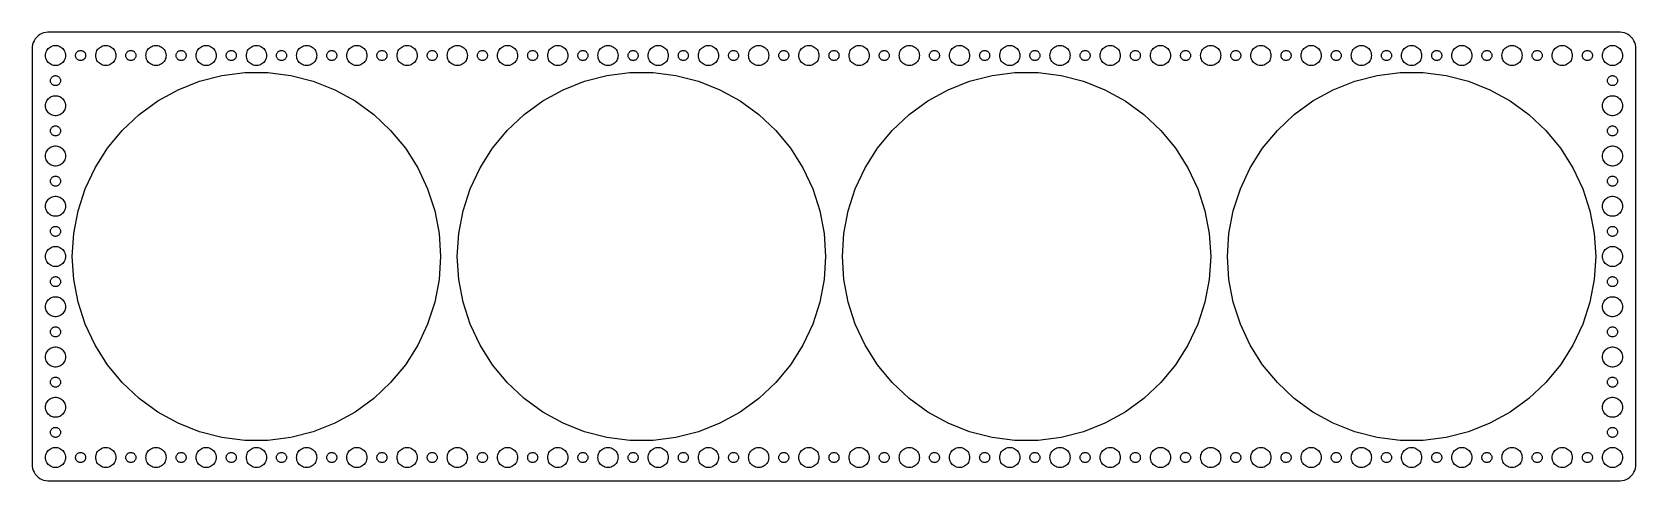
# Model space of a CAD drawing. Header units: metres. Extents: x -240 to 240, y -67 to 67.
import ezdxf

# ---------------------------------------------------------------- set-up
doc = ezdxf.new("R2010")
doc.units = ezdxf.units.M

msp = doc.modelspace()

# ---------------------------------------------------------------- linework, layer by layer
for p, q in [((-239.461, 62.6267), (-239.5, 62)), ((-239.343, 63.2434), (-239.461, 62.6267)), ((-239.149, 63.8406), (-239.343, 63.2434)), ((-238.882, 64.4088), (-239.149, 63.8406)), ((-238.545, 64.9389), (-238.882, 64.4088)), ((-238.145, 65.4227), (-238.545, 64.9389)), ((-237.687, 65.8526), (-238.145, 65.4227)), ((-237.179, 66.2216), (-237.687, 65.8526)), ((-236.629, 66.5241), (-237.179, 66.2216)), ((-236.045, 66.7553), (-236.629, 66.5241)), ((-235.437, 66.9114), (-236.045, 66.7553)), ((-234.814, 66.9901), (-235.437, 66.9114)), ((234.814, 66.9901), (-234.814, 66.9901)), ((-234.687, 62.0536), (-234.412, 62.3115)), ((-234.412, 62.3115), (-234.107, 62.533)), ((-234.107, 62.533), (-233.777, 62.7145)), ((-233.777, 62.7145), (-233.427, 62.8532)), ((-233.427, 62.8532), (-233.062, 62.9469)), ((-233.062, 62.9469), (-232.688, 62.9941)), ((-232.688, 62.9941), (-232.312, 62.9941)), ((-232.312, 62.9941), (-231.938, 62.9469)), ((-231.938, 62.9469), (-231.573, 62.8532)), ((-231.573, 62.8532), (-231.223, 62.7145)), ((-231.223, 62.7145), (-230.893, 62.533)), ((-230.893, 62.533), (-230.588, 62.3115)), ((-230.588, 62.3115), (-230.313, 62.0536)), ((-219.687, 62.0536), (-219.412, 62.3115)), ((-219.412, 62.3115), (-219.107, 62.533)), ((-219.107, 62.533), (-218.777, 62.7145)), ((-218.777, 62.7145), (-218.427, 62.8532)), ((-218.427, 62.8532), (-218.062, 62.9469)), ((-218.062, 62.9469), (-217.688, 62.9941)), ((-217.688, 62.9941), (-217.312, 62.9941)), ((-217.312, 62.9941), (-216.938, 62.9469)), ((-216.938, 62.9469), (-216.573, 62.8532)), ((-216.573, 62.8532), (-216.223, 62.7145)), ((-216.223, 62.7145), (-215.893, 62.533)), ((-215.893, 62.533), (-215.588, 62.3115)), ((-215.588, 62.3115), (-215.313, 62.0536)), ((-204.687, 62.0536), (-204.412, 62.3115)), ((-204.412, 62.3115), (-204.107, 62.533)), ((-204.107, 62.533), (-203.777, 62.7145)), ((-203.777, 62.7145), (-203.427, 62.8532)), ((-203.427, 62.8532), (-203.062, 62.9469)), ((-203.062, 62.9469), (-202.688, 62.9941)), ((-202.688, 62.9941), (-202.312, 62.9941)), ((-202.312, 62.9941), (-201.938, 62.9469)), ((-201.938, 62.9469), (-201.573, 62.8532)), ((-201.573, 62.8532), (-201.223, 62.7145)), ((-201.223, 62.7145), (-200.893, 62.533)), ((-200.893, 62.533), (-200.588, 62.3115)), ((-200.588, 62.3115), (-200.313, 62.0536)), ((-189.687, 62.0536), (-189.412, 62.3115)), ((-189.412, 62.3115), (-189.107, 62.533)), ((-189.107, 62.533), (-188.777, 62.7145)), ((-188.777, 62.7145), (-188.427, 62.8532)), ((-188.427, 62.8532), (-188.062, 62.9469)), ((-188.062, 62.9469), (-187.688, 62.9941)), ((-187.688, 62.9941), (-187.312, 62.9941)), ((-187.312, 62.9941), (-186.938, 62.9469)), ((-186.938, 62.9469), (-186.573, 62.8532)), ((-186.573, 62.8532), (-186.223, 62.7145)), ((-186.223, 62.7145), (-185.893, 62.533)), ((-185.893, 62.533), (-185.588, 62.3115)), ((-185.588, 62.3115), (-185.313, 62.0536)), ((-174.687, 62.0536), (-174.412, 62.3115)), ((-174.412, 62.3115), (-174.107, 62.533)), ((-174.107, 62.533), (-173.777, 62.7145)), ((-173.777, 62.7145), (-173.427, 62.8532)), ((-173.427, 62.8532), (-173.062, 62.9469)), ((-173.062, 62.9469), (-172.688, 62.9941)), ((-172.688, 62.9941), (-172.312, 62.9941)), ((-172.312, 62.9941), (-171.938, 62.9469)), ((-171.938, 62.9469), (-171.573, 62.8532)), ((-171.573, 62.8532), (-171.223, 62.7145)), ((-171.223, 62.7145), (-170.893, 62.533)), ((-170.893, 62.533), (-170.588, 62.3115)), ((-170.588, 62.3115), (-170.313, 62.0536)), ((-159.687, 62.0536), (-159.412, 62.3115)), ((-159.412, 62.3115), (-159.107, 62.533)), ((-159.107, 62.533), (-158.777, 62.7145)), ((-158.777, 62.7145), (-158.427, 62.8532)), ((-158.427, 62.8532), (-158.062, 62.9469)), ((-158.062, 62.9469), (-157.688, 62.9941)), ((-157.688, 62.9941), (-157.312, 62.9941)), ((-157.312, 62.9941), (-156.938, 62.9469)), ((-156.938, 62.9469), (-156.573, 62.8532)), ((-156.573, 62.8532), (-156.223, 62.7145)), ((-156.223, 62.7145), (-155.893, 62.533)), ((-155.893, 62.533), (-155.588, 62.3115)), ((-155.588, 62.3115), (-155.313, 62.0536)), ((-144.687, 62.0536), (-144.412, 62.3115)), ((-144.412, 62.3115), (-144.107, 62.533)), ((-144.107, 62.533), (-143.777, 62.7145)), ((-143.777, 62.7145), (-143.427, 62.8532)), ((-143.427, 62.8532), (-143.062, 62.9469)), ((-143.062, 62.9469), (-142.688, 62.9941)), ((-142.688, 62.9941), (-142.312, 62.9941)), ((-142.312, 62.9941), (-141.938, 62.9469)), ((-141.938, 62.9469), (-141.573, 62.8532)), ((-141.573, 62.8532), (-141.223, 62.7145)), ((-141.223, 62.7145), (-140.893, 62.533)), ((-140.893, 62.533), (-140.588, 62.3115)), ((-140.588, 62.3115), (-140.313, 62.0536)), ((-129.687, 62.0536), (-129.412, 62.3115)), ((-129.412, 62.3115), (-129.107, 62.533)), ((-129.107, 62.533), (-128.777, 62.7145)), ((-128.777, 62.7145), (-128.427, 62.8532)), ((-128.427, 62.8532), (-128.062, 62.9469)), ((-128.062, 62.9469), (-127.688, 62.9941)), ((-127.688, 62.9941), (-127.312, 62.9941)), ((-127.312, 62.9941), (-126.938, 62.9469)), ((-126.938, 62.9469), (-126.573, 62.8532)), ((-126.573, 62.8532), (-126.223, 62.7145)), ((-126.223, 62.7145), (-125.893, 62.533)), ((-125.893, 62.533), (-125.588, 62.3115)), ((-125.588, 62.3115), (-125.313, 62.0536)), ((-114.687, 62.0536), (-114.412, 62.3115)), ((-114.412, 62.3115), (-114.107, 62.533)), ((-114.107, 62.533), (-113.777, 62.7145)), ((-113.777, 62.7145), (-113.427, 62.8532)), ((-113.427, 62.8532), (-113.062, 62.9469)), ((-113.062, 62.9469), (-112.688, 62.9941)), ((-112.688, 62.9941), (-112.312, 62.9941)), ((-112.312, 62.9941), (-111.938, 62.9469)), ((-111.938, 62.9469), (-111.573, 62.8532)), ((-111.573, 62.8532), (-111.223, 62.7145)), ((-111.223, 62.7145), (-110.893, 62.533)), ((-110.893, 62.533), (-110.588, 62.3115)), ((-110.588, 62.3115), (-110.313, 62.0536)), ((-99.6869, 62.0536), (-99.4123, 62.3115)), ((-99.4123, 62.3115), (-99.1075, 62.533)), ((-99.1075, 62.533), (-98.7773, 62.7145)), ((-98.7773, 62.7145), (-98.427, 62.8532)), ((-98.427, 62.8532), (-98.0621, 62.9469)), ((-98.0621, 62.9469), (-97.6884, 62.9941)), ((-97.6884, 62.9941), (-97.3116, 62.9941)), ((-97.3116, 62.9941), (-96.9379, 62.9469)), ((-96.9379, 62.9469), (-96.573, 62.8532)), ((-96.573, 62.8532), (-96.2227, 62.7145)), ((-96.2227, 62.7145), (-95.8925, 62.533)), ((-95.8925, 62.533), (-95.5877, 62.3115)), ((-95.5877, 62.3115), (-95.3131, 62.0536)), ((-84.6869, 62.0536), (-84.4123, 62.3115)), ((-84.4123, 62.3115), (-84.1075, 62.533)), ((-84.1075, 62.533), (-83.7773, 62.7145)), ((-83.7773, 62.7145), (-83.427, 62.8532)), ((-83.427, 62.8532), (-83.0621, 62.9469)), ((-83.0621, 62.9469), (-82.6884, 62.9941)), ((-82.6884, 62.9941), (-82.3116, 62.9941)), ((-82.3116, 62.9941), (-81.9379, 62.9469)), ((-81.9379, 62.9469), (-81.573, 62.8532)), ((-81.573, 62.8532), (-81.2227, 62.7145)), ((-81.2227, 62.7145), (-80.8925, 62.533)), ((-80.8925, 62.533), (-80.5877, 62.3115)), ((-80.5877, 62.3115), (-80.3131, 62.0536)), ((-69.6869, 62.0536), (-69.4123, 62.3115)), ((-69.4123, 62.3115), (-69.1075, 62.533)), ((-69.1075, 62.533), (-68.7773, 62.7145)), ((-68.7773, 62.7145), (-68.427, 62.8532)), ((-68.427, 62.8532), (-68.0621, 62.9469)), ((-68.0621, 62.9469), (-67.6884, 62.9941)), ((-67.6884, 62.9941), (-67.3116, 62.9941)), ((-67.3116, 62.9941), (-66.9379, 62.9469)), ((-66.9379, 62.9469), (-66.573, 62.8532)), ((-66.573, 62.8532), (-66.2227, 62.7145)), ((-66.2227, 62.7145), (-65.8925, 62.533)), ((-65.8925, 62.533), (-65.5877, 62.3115)), ((-65.5877, 62.3115), (-65.3131, 62.0536)), ((-54.6869, 62.0536), (-54.4123, 62.3115)), ((-54.4123, 62.3115), (-54.1075, 62.533)), ((-54.1075, 62.533), (-53.7773, 62.7145)), ((-53.7773, 62.7145), (-53.427, 62.8532)), ((-53.427, 62.8532), (-53.0621, 62.9469)), ((-53.0621, 62.9469), (-52.6884, 62.9941)), ((-52.6884, 62.9941), (-52.3116, 62.9941)), ((-52.3116, 62.9941), (-51.9379, 62.9469)), ((-51.9379, 62.9469), (-51.5729, 62.8532)), ((-51.5729, 62.8532), (-51.2227, 62.7145)), ((-51.2227, 62.7145), (-50.8925, 62.533)), ((-50.8925, 62.533), (-50.5877, 62.3115)), ((-50.5877, 62.3115), (-50.3131, 62.0536)), ((-39.6869, 62.0536), (-39.4123, 62.3115)), ((-39.4123, 62.3115), (-39.1075, 62.533)), ((-39.1075, 62.533), (-38.7773, 62.7145)), ((-38.7773, 62.7145), (-38.427, 62.8532)), ((-38.427, 62.8532), (-38.0621, 62.9469)), ((-38.0621, 62.9469), (-37.6884, 62.9941)), ((-37.6884, 62.9941), (-37.3116, 62.9941)), ((-37.3116, 62.9941), (-36.9379, 62.9469)), ((-36.9379, 62.9469), (-36.5729, 62.8532)), ((-36.5729, 62.8532), (-36.2227, 62.7145)), ((-36.2227, 62.7145), (-35.8925, 62.533)), ((-35.8925, 62.533), (-35.5877, 62.3115)), ((-35.5877, 62.3115), (-35.3131, 62.0536)), ((-24.6869, 62.0536), (-24.4123, 62.3115)), ((-24.4123, 62.3115), (-24.1075, 62.533)), ((-24.1075, 62.533), (-23.7773, 62.7145)), ((-23.7773, 62.7145), (-23.427, 62.8532)), ((-23.427, 62.8532), (-23.0621, 62.9469)), ((-23.0621, 62.9469), (-22.6884, 62.9941)), ((-22.6884, 62.9941), (-22.3116, 62.9941)), ((-22.3116, 62.9941), (-21.9379, 62.9469)), ((-21.9379, 62.9469), (-21.5729, 62.8532)), ((-21.5729, 62.8532), (-21.2227, 62.7145)), ((-21.2227, 62.7145), (-20.8925, 62.533)), ((-20.8925, 62.533), (-20.5877, 62.3115)), ((-20.5877, 62.3115), (-20.3131, 62.0536)), ((-9.6869, 62.0536), (-9.41226, 62.3115)), ((-9.41226, 62.3115), (-9.10747, 62.533)), ((-9.10747, 62.533), (-8.77733, 62.7145)), ((-8.77733, 62.7145), (-8.42705, 62.8532)), ((-8.42705, 62.8532), (-8.06213, 62.9469)), ((-8.06213, 62.9469), (-7.68837, 62.9941)), ((-7.68837, 62.9941), (-7.31161, 62.9941)), ((-7.31161, 62.9941), (-6.93785, 62.9469)), ((-6.93785, 62.9469), (-6.57294, 62.8532)), ((-6.57294, 62.8532), (-6.22266, 62.7145)), ((-6.22266, 62.7145), (-5.89252, 62.533)), ((-5.89252, 62.533), (-5.58772, 62.3115)), ((-5.58772, 62.3115), (-5.31308, 62.0536)), ((5.31308, 62.0536), (5.58772, 62.3115)), ((5.58772, 62.3115), (5.89252, 62.533)), ((5.89252, 62.533), (6.22266, 62.7145)), ((6.22266, 62.7145), (6.57294, 62.8532)), ((6.57294, 62.8532), (6.93785, 62.9469)), ((6.93785, 62.9469), (7.31161, 62.9941)), ((7.31161, 62.9941), (7.68837, 62.9941)), ((7.68837, 62.9941), (8.06213, 62.9469)), ((8.06213, 62.9469), (8.42705, 62.8532)), ((8.42705, 62.8532), (8.77733, 62.7145)), ((8.77733, 62.7145), (9.10747, 62.533)), ((9.10747, 62.533), (9.41226, 62.3115)), ((9.41226, 62.3115), (9.6869, 62.0536)), ((20.3131, 62.0536), (20.5877, 62.3115)), ((20.5877, 62.3115), (20.8925, 62.533)), ((20.8925, 62.533), (21.2227, 62.7145)), ((21.2227, 62.7145), (21.5729, 62.8532)), ((21.5729, 62.8532), (21.9379, 62.9469)), ((21.9379, 62.9469), (22.3116, 62.9941)), ((22.3116, 62.9941), (22.6884, 62.9941)), ((22.6884, 62.9941), (23.0621, 62.9469)), ((23.0621, 62.9469), (23.427, 62.8532)), ((23.427, 62.8532), (23.7773, 62.7145)), ((23.7773, 62.7145), (24.1075, 62.533)), ((24.1075, 62.533), (24.4123, 62.3115)), ((24.4123, 62.3115), (24.6869, 62.0536)), ((35.3131, 62.0536), (35.5877, 62.3115)), ((35.5877, 62.3115), (35.8925, 62.533)), ((35.8925, 62.533), (36.2227, 62.7145)), ((36.2227, 62.7145), (36.5729, 62.8532)), ((36.5729, 62.8532), (36.9379, 62.9469)), ((36.9379, 62.9469), (37.3116, 62.9941)), ((37.3116, 62.9941), (37.6884, 62.9941)), ((37.6884, 62.9941), (38.0621, 62.9469)), ((38.0621, 62.9469), (38.427, 62.8532)), ((38.427, 62.8532), (38.7773, 62.7145)), ((38.7773, 62.7145), (39.1075, 62.533)), ((39.1075, 62.533), (39.4123, 62.3115)), ((39.4123, 62.3115), (39.6869, 62.0536)), ((50.3131, 62.0536), (50.5877, 62.3115)), ((50.5877, 62.3115), (50.8925, 62.533)), ((50.8925, 62.533), (51.2227, 62.7145)), ((51.2227, 62.7145), (51.5729, 62.8532)), ((51.5729, 62.8532), (51.9379, 62.9469)), ((51.9379, 62.9469), (52.3116, 62.9941)), ((52.3116, 62.9941), (52.6884, 62.9941)), ((52.6884, 62.9941), (53.0621, 62.9469)), ((53.0621, 62.9469), (53.427, 62.8532)), ((53.427, 62.8532), (53.7773, 62.7145)), ((53.7773, 62.7145), (54.1075, 62.533)), ((54.1075, 62.533), (54.4123, 62.3115)), ((54.4123, 62.3115), (54.6869, 62.0536)), ((65.3131, 62.0536), (65.5877, 62.3115)), ((65.5877, 62.3115), (65.8925, 62.533)), ((65.8925, 62.533), (66.2227, 62.7145)), ((66.2227, 62.7145), (66.573, 62.8532)), ((66.573, 62.8532), (66.9379, 62.9469)), ((66.9379, 62.9469), (67.3116, 62.9941)), ((67.3116, 62.9941), (67.6884, 62.9941)), ((67.6884, 62.9941), (68.0621, 62.9469)), ((68.0621, 62.9469), (68.427, 62.8532)), ((68.427, 62.8532), (68.7773, 62.7145)), ((68.7773, 62.7145), (69.1075, 62.533)), ((69.1075, 62.533), (69.4123, 62.3115)), ((69.4123, 62.3115), (69.6869, 62.0536)), ((80.3131, 62.0536), (80.5877, 62.3115)), ((80.5877, 62.3115), (80.8925, 62.533)), ((80.8925, 62.533), (81.2227, 62.7145)), ((81.2227, 62.7145), (81.573, 62.8532)), ((81.573, 62.8532), (81.9379, 62.9469)), ((81.9379, 62.9469), (82.3116, 62.9941)), ((82.3116, 62.9941), (82.6884, 62.9941)), ((82.6884, 62.9941), (83.0621, 62.9469)), ((83.0621, 62.9469), (83.427, 62.8532)), ((83.427, 62.8532), (83.7773, 62.7145)), ((83.7773, 62.7145), (84.1075, 62.533)), ((84.1075, 62.533), (84.4123, 62.3115)), ((84.4123, 62.3115), (84.6869, 62.0536)), ((95.3131, 62.0536), (95.5877, 62.3115)), ((95.5877, 62.3115), (95.8925, 62.533)), ((95.8925, 62.533), (96.2227, 62.7145)), ((96.2227, 62.7145), (96.573, 62.8532)), ((96.573, 62.8532), (96.9379, 62.9469)), ((96.9379, 62.9469), (97.3116, 62.9941)), ((97.3116, 62.9941), (97.6884, 62.9941)), ((97.6884, 62.9941), (98.0621, 62.9469)), ((98.0621, 62.9469), (98.427, 62.8532)), ((98.427, 62.8532), (98.7773, 62.7145)), ((98.7773, 62.7145), (99.1075, 62.533)), ((99.1075, 62.533), (99.4123, 62.3115)), ((99.4123, 62.3115), (99.6869, 62.0536)), ((110.313, 62.0536), (110.588, 62.3115)), ((110.588, 62.3115), (110.893, 62.533)), ((110.893, 62.533), (111.223, 62.7145)), ((111.223, 62.7145), (111.573, 62.8532)), ((111.573, 62.8532), (111.938, 62.9469)), ((111.938, 62.9469), (112.312, 62.9941)), ((112.312, 62.9941), (112.688, 62.9941)), ((112.688, 62.9941), (113.062, 62.9469)), ((113.062, 62.9469), (113.427, 62.8532)), ((113.427, 62.8532), (113.777, 62.7145)), ((113.777, 62.7145), (114.107, 62.533)), ((114.107, 62.533), (114.412, 62.3115)), ((114.412, 62.3115), (114.687, 62.0536)), ((125.313, 62.0536), (125.588, 62.3115)), ((125.588, 62.3115), (125.893, 62.533)), ((125.893, 62.533), (126.223, 62.7145)), ((126.223, 62.7145), (126.573, 62.8532)), ((126.573, 62.8532), (126.938, 62.9469)), ((126.938, 62.9469), (127.312, 62.9941)), ((127.312, 62.9941), (127.688, 62.9941)), ((127.688, 62.9941), (128.062, 62.9469)), ((128.062, 62.9469), (128.427, 62.8532)), ((128.427, 62.8532), (128.777, 62.7145)), ((128.777, 62.7145), (129.107, 62.533)), ((129.107, 62.533), (129.412, 62.3115)), ((129.412, 62.3115), (129.687, 62.0536)), ((140.313, 62.0536), (140.588, 62.3115)), ((140.588, 62.3115), (140.893, 62.533)), ((140.893, 62.533), (141.223, 62.7145)), ((141.223, 62.7145), (141.573, 62.8532)), ((141.573, 62.8532), (141.938, 62.9469)), ((141.938, 62.9469), (142.312, 62.9941)), ((142.312, 62.9941), (142.688, 62.9941)), ((142.688, 62.9941), (143.062, 62.9469)), ((143.062, 62.9469), (143.427, 62.8532)), ((143.427, 62.8532), (143.777, 62.7145)), ((143.777, 62.7145), (144.107, 62.533)), ((144.107, 62.533), (144.412, 62.3115)), ((144.412, 62.3115), (144.687, 62.0536)), ((155.313, 62.0536), (155.588, 62.3115)), ((155.588, 62.3115), (155.893, 62.533)), ((155.893, 62.533), (156.223, 62.7145)), ((156.223, 62.7145), (156.573, 62.8532)), ((156.573, 62.8532), (156.938, 62.9469)), ((156.938, 62.9469), (157.312, 62.9941)), ((157.312, 62.9941), (157.688, 62.9941)), ((157.688, 62.9941), (158.062, 62.9469)), ((158.062, 62.9469), (158.427, 62.8532)), ((158.427, 62.8532), (158.777, 62.7145)), ((158.777, 62.7145), (159.107, 62.533)), ((159.107, 62.533), (159.412, 62.3115)), ((159.412, 62.3115), (159.687, 62.0536)), ((170.313, 62.0536), (170.588, 62.3115)), ((170.588, 62.3115), (170.893, 62.533)), ((170.893, 62.533), (171.223, 62.7145)), ((171.223, 62.7145), (171.573, 62.8532)), ((171.573, 62.8532), (171.938, 62.9469)), ((171.938, 62.9469), (172.312, 62.9941)), ((172.312, 62.9941), (172.688, 62.9941)), ((172.688, 62.9941), (173.062, 62.9469)), ((173.062, 62.9469), (173.427, 62.8532)), ((173.427, 62.8532), (173.777, 62.7145)), ((173.777, 62.7145), (174.107, 62.533)), ((174.107, 62.533), (174.412, 62.3115)), ((174.412, 62.3115), (174.687, 62.0536)), ((185.313, 62.0536), (185.588, 62.3115)), ((185.588, 62.3115), (185.893, 62.533)), ((185.893, 62.533), (186.223, 62.7145)), ((186.223, 62.7145), (186.573, 62.8532)), ((186.573, 62.8532), (186.938, 62.9469)), ((186.938, 62.9469), (187.312, 62.9941)), ((187.312, 62.9941), (187.688, 62.9941)), ((187.688, 62.9941), (188.062, 62.9469)), ((188.062, 62.9469), (188.427, 62.8532)), ((188.427, 62.8532), (188.777, 62.7145)), ((188.777, 62.7145), (189.107, 62.533)), ((189.107, 62.533), (189.412, 62.3115)), ((189.412, 62.3115), (189.687, 62.0536)), ((200.313, 62.0536), (200.588, 62.3115)), ((200.588, 62.3115), (200.893, 62.533)), ((200.893, 62.533), (201.223, 62.7145)), ((201.223, 62.7145), (201.573, 62.8532)), ((201.573, 62.8532), (201.938, 62.9469)), ((201.938, 62.9469), (202.312, 62.9941)), ((202.312, 62.9941), (202.688, 62.9941)), ((202.688, 62.9941), (203.062, 62.9469)), ((203.062, 62.9469), (203.427, 62.8532)), ((203.427, 62.8532), (203.777, 62.7145)), ((203.777, 62.7145), (204.107, 62.533)), ((204.107, 62.533), (204.412, 62.3115)), ((204.412, 62.3115), (204.687, 62.0536)), ((215.313, 62.0536), (215.588, 62.3115)), ((215.588, 62.3115), (215.893, 62.533)), ((215.893, 62.533), (216.223, 62.7145)), ((216.223, 62.7145), (216.573, 62.8532)), ((216.573, 62.8532), (216.938, 62.9469)), ((216.938, 62.9469), (217.312, 62.9941)), ((217.312, 62.9941), (217.688, 62.9941)), ((217.688, 62.9941), (218.062, 62.9469)), ((218.062, 62.9469), (218.427, 62.8532)), ((218.427, 62.8532), (218.777, 62.7145)), ((218.777, 62.7145), (219.107, 62.533)), ((219.107, 62.533), (219.412, 62.3115)), ((219.412, 62.3115), (219.687, 62.0536)), ((230.313, 62.0536), (230.588, 62.3115)), ((230.588, 62.3115), (230.893, 62.533)), ((230.893, 62.533), (231.223, 62.7145)), ((231.223, 62.7145), (231.573, 62.8532)), ((231.573, 62.8532), (231.938, 62.9469)), ((231.938, 62.9469), (232.312, 62.9941)), ((232.312, 62.9941), (232.688, 62.9941)), ((232.688, 62.9941), (233.062, 62.9469)), ((233.062, 62.9469), (233.427, 62.8532)), ((233.427, 62.8532), (233.777, 62.7145)), ((233.777, 62.7145), (234.107, 62.533)), ((234.107, 62.533), (234.412, 62.3115)), ((234.412, 62.3115), (234.687, 62.0536)), ((235.437, 66.9114), (234.814, 66.9901)), ((236.045, 66.7553), (235.437, 66.9114)), ((236.629, 66.5241), (236.045, 66.7553)), ((237.179, 66.2216), (236.629, 66.5241)), ((237.687, 65.8526), (237.179, 66.2216)), ((238.145, 65.4227), (237.687, 65.8526)), ((238.545, 64.9389), (238.145, 65.4227)), ((238.882, 64.4088), (238.545, 64.9389)), ((239.149, 63.8406), (238.882, 64.4088)), ((239.343, 63.2434), (239.149, 63.8406)), ((239.461, 62.6267), (239.343, 63.2434)), ((239.5, 62), (239.461, 62.6267)), ((-239.5, 62), (-239.5, -62)), ((-235.5, 60), (-235.476, 60.376)), ((-235.476, 59.624), (-235.5, 60)), ((-235.476, 60.376), (-235.406, 60.7461)), ((-235.406, 59.2539), (-235.476, 59.624)), ((-235.406, 60.7461), (-235.289, 61.1044)), ((-235.289, 58.8956), (-235.406, 59.2539)), ((-235.289, 61.1044), (-235.129, 61.4453)), ((-235.129, 58.5547), (-235.289, 58.8956)), ((-235.129, 61.4453), (-234.927, 61.7634)), ((-234.927, 58.2366), (-235.129, 58.5547)), ((-234.927, 61.7634), (-234.687, 62.0536)), ((-234.687, 57.9464), (-234.927, 58.2366)), ((-234.412, 57.6885), (-234.687, 57.9464)), ((-234.107, 57.467), (-234.412, 57.6885)), ((-230.588, 57.6885), (-230.893, 57.467)), ((-230.313, 57.9464), (-230.588, 57.6885)), ((-230.313, 62.0536), (-230.073, 61.7634)), ((-230.073, 58.2366), (-230.313, 57.9464)), ((-230.073, 61.7634), (-229.871, 61.4453)), ((-229.871, 58.5547), (-230.073, 58.2366)), ((-229.871, 61.4453), (-229.711, 61.1044)), ((-229.711, 58.8956), (-229.871, 58.5547)), ((-229.711, 61.1044), (-229.594, 60.7461)), ((-229.594, 59.2539), (-229.711, 58.8956)), ((-229.594, 60.7461), (-229.524, 60.376)), ((-229.524, 59.624), (-229.594, 59.2539)), ((-229.524, 60.376), (-229.5, 60)), ((-229.5, 60), (-229.524, 59.624)), ((-226.5, 60), (-226.488, 60.188)), ((-226.488, 59.812), (-226.5, 60)), ((-226.488, 60.188), (-226.453, 60.373)), ((-226.453, 59.627), (-226.488, 59.812)), ((-226.453, 60.373), (-226.395, 60.5522)), ((-226.395, 59.4478), (-226.453, 59.627)), ((-226.395, 60.5522), (-226.314, 60.7226)), ((-226.314, 59.2774), (-226.395, 59.4478)), ((-226.314, 60.7226), (-226.214, 60.8817)), ((-226.214, 59.1183), (-226.314, 59.2774)), ((-226.214, 60.8817), (-226.093, 61.0268)), ((-226.093, 58.9732), (-226.214, 59.1183)), ((-226.093, 61.0268), (-225.956, 61.1558)), ((-225.956, 58.8442), (-226.093, 58.9732)), ((-225.956, 61.1558), (-225.804, 61.2665)), ((-225.804, 58.7335), (-225.956, 58.8442)), ((-225.804, 61.2665), (-225.639, 61.3572)), ((-225.639, 58.6428), (-225.804, 58.7335)), ((-225.639, 61.3572), (-225.464, 61.4266)), ((-225.464, 58.5734), (-225.639, 58.6428)), ((-225.464, 61.4266), (-225.281, 61.4734)), ((-225.281, 58.5266), (-225.464, 58.5734)), ((-225.281, 61.4734), (-225.094, 61.497)), ((-225.094, 58.503), (-225.281, 58.5266)), ((-225.094, 61.497), (-224.906, 61.497)), ((-224.906, 58.503), (-225.094, 58.503)), ((-224.906, 61.497), (-224.719, 61.4734)), ((-224.719, 58.5266), (-224.906, 58.503)), ((-224.719, 61.4734), (-224.536, 61.4266)), ((-224.536, 58.5734), (-224.719, 58.5266)), ((-224.536, 61.4266), (-224.361, 61.3572)), ((-224.361, 58.6428), (-224.536, 58.5734)), ((-224.361, 61.3572), (-224.196, 61.2665)), ((-224.196, 58.7335), (-224.361, 58.6428)), ((-224.196, 61.2665), (-224.044, 61.1558)), ((-224.044, 58.8442), (-224.196, 58.7335)), ((-224.044, 61.1558), (-223.907, 61.0268)), ((-223.907, 58.9732), (-224.044, 58.8442)), ((-223.907, 61.0268), (-223.786, 60.8817)), ((-223.786, 59.1183), (-223.907, 58.9732)), ((-223.786, 60.8817), (-223.686, 60.7226)), ((-223.686, 59.2774), (-223.786, 59.1183)), ((-223.686, 60.7226), (-223.605, 60.5522)), ((-223.605, 59.4478), (-223.686, 59.2774)), ((-223.605, 60.5522), (-223.547, 60.373)), ((-223.547, 59.627), (-223.605, 59.4478)), ((-223.547, 60.373), (-223.512, 60.188)), ((-223.512, 59.812), (-223.547, 59.627)), ((-223.512, 60.188), (-223.5, 60)), ((-223.5, 60), (-223.512, 59.812)), ((-220.5, 60), (-220.476, 60.376)), ((-220.476, 59.624), (-220.5, 60)), ((-220.476, 60.376), (-220.406, 60.7461)), ((-220.406, 59.2539), (-220.476, 59.624)), ((-220.406, 60.7461), (-220.289, 61.1044)), ((-220.289, 58.8956), (-220.406, 59.2539)), ((-220.289, 61.1044), (-220.129, 61.4453)), ((-220.129, 58.5547), (-220.289, 58.8956)), ((-220.129, 61.4453), (-219.927, 61.7634)), ((-219.927, 58.2366), (-220.129, 58.5547)), ((-219.927, 61.7634), (-219.687, 62.0536)), ((-219.687, 57.9464), (-219.927, 58.2366)), ((-219.412, 57.6885), (-219.687, 57.9464)), ((-219.107, 57.467), (-219.412, 57.6885)), ((-215.588, 57.6885), (-215.893, 57.467)), ((-215.313, 57.9464), (-215.588, 57.6885)), ((-215.313, 62.0536), (-215.073, 61.7634)), ((-215.073, 58.2366), (-215.313, 57.9464)), ((-215.073, 61.7634), (-214.871, 61.4453)), ((-214.871, 58.5547), (-215.073, 58.2366)), ((-214.871, 61.4453), (-214.711, 61.1044)), ((-214.711, 58.8956), (-214.871, 58.5547)), ((-214.711, 61.1044), (-214.594, 60.7461)), ((-214.594, 59.2539), (-214.711, 58.8956)), ((-214.594, 60.7461), (-214.524, 60.376)), ((-214.524, 59.624), (-214.594, 59.2539)), ((-214.524, 60.376), (-214.5, 60)), ((-214.5, 60), (-214.524, 59.624)), ((-211.5, 60), (-211.488, 60.188)), ((-211.488, 59.812), (-211.5, 60)), ((-211.488, 60.188), (-211.453, 60.373)), ((-211.453, 59.627), (-211.488, 59.812)), ((-211.453, 60.373), (-211.395, 60.5522)), ((-211.395, 59.4478), (-211.453, 59.627)), ((-211.395, 60.5522), (-211.314, 60.7226)), ((-211.314, 59.2774), (-211.395, 59.4478)), ((-211.314, 60.7226), (-211.214, 60.8817)), ((-211.214, 59.1183), (-211.314, 59.2774)), ((-211.214, 60.8817), (-211.093, 61.0268)), ((-211.093, 58.9732), (-211.214, 59.1183)), ((-211.093, 61.0268), (-210.956, 61.1558)), ((-210.956, 58.8442), (-211.093, 58.9732)), ((-210.956, 61.1558), (-210.804, 61.2665)), ((-210.804, 58.7335), (-210.956, 58.8442)), ((-210.804, 61.2665), (-210.639, 61.3572)), ((-210.639, 58.6428), (-210.804, 58.7335)), ((-210.639, 61.3572), (-210.464, 61.4266)), ((-210.464, 58.5734), (-210.639, 58.6428)), ((-210.464, 61.4266), (-210.281, 61.4734)), ((-210.281, 58.5266), (-210.464, 58.5734)), ((-210.281, 61.4734), (-210.094, 61.497)), ((-210.094, 58.503), (-210.281, 58.5266)), ((-210.094, 61.497), (-209.906, 61.497)), ((-209.906, 58.503), (-210.094, 58.503)), ((-209.906, 61.497), (-209.719, 61.4734)), ((-209.719, 58.5266), (-209.906, 58.503)), ((-209.719, 61.4734), (-209.536, 61.4266)), ((-209.536, 58.5734), (-209.719, 58.5266)), ((-209.536, 61.4266), (-209.361, 61.3572)), ((-209.361, 58.6428), (-209.536, 58.5734)), ((-209.361, 61.3572), (-209.196, 61.2665)), ((-209.196, 58.7335), (-209.361, 58.6428)), ((-209.196, 61.2665), (-209.044, 61.1558)), ((-209.044, 58.8442), (-209.196, 58.7335)), ((-209.044, 61.1558), (-208.907, 61.0268)), ((-208.907, 58.9732), (-209.044, 58.8442)), ((-208.907, 61.0268), (-208.786, 60.8817)), ((-208.786, 59.1183), (-208.907, 58.9732)), ((-208.786, 60.8817), (-208.686, 60.7226)), ((-208.686, 59.2774), (-208.786, 59.1183)), ((-208.686, 60.7226), (-208.605, 60.5522)), ((-208.605, 59.4478), (-208.686, 59.2774)), ((-208.605, 60.5522), (-208.547, 60.373)), ((-208.547, 59.627), (-208.605, 59.4478)), ((-208.547, 60.373), (-208.512, 60.188)), ((-208.512, 59.812), (-208.547, 59.627)), ((-208.512, 60.188), (-208.5, 60)), ((-208.5, 60), (-208.512, 59.812)), ((-205.5, 60), (-205.476, 60.376)), ((-205.476, 59.624), (-205.5, 60)), ((-205.476, 60.376), (-205.406, 60.7461)), ((-205.406, 59.2539), (-205.476, 59.624)), ((-205.406, 60.7461), (-205.289, 61.1044)), ((-205.289, 58.8956), (-205.406, 59.2539)), ((-205.289, 61.1044), (-205.129, 61.4453)), ((-205.129, 58.5547), (-205.289, 58.8956)), ((-205.129, 61.4453), (-204.927, 61.7634)), ((-204.927, 58.2366), (-205.129, 58.5547)), ((-204.927, 61.7634), (-204.687, 62.0536)), ((-204.687, 57.9464), (-204.927, 58.2366)), ((-204.412, 57.6885), (-204.687, 57.9464)), ((-204.107, 57.467), (-204.412, 57.6885)), ((-200.588, 57.6885), (-200.893, 57.467)), ((-200.313, 57.9464), (-200.588, 57.6885)), ((-200.313, 62.0536), (-200.073, 61.7634)), ((-200.073, 58.2366), (-200.313, 57.9464)), ((-200.073, 61.7634), (-199.871, 61.4453)), ((-199.871, 58.5547), (-200.073, 58.2366)), ((-199.871, 61.4453), (-199.711, 61.1044)), ((-199.711, 58.8956), (-199.871, 58.5547)), ((-199.711, 61.1044), (-199.594, 60.7461)), ((-199.594, 59.2539), (-199.711, 58.8956)), ((-199.594, 60.7461), (-199.524, 60.376)), ((-199.524, 59.624), (-199.594, 59.2539)), ((-199.524, 60.376), (-199.5, 60)), ((-199.5, 60), (-199.524, 59.624)), ((-196.5, 60), (-196.488, 60.188)), ((-196.488, 59.812), (-196.5, 60)), ((-196.488, 60.188), (-196.453, 60.373)), ((-196.453, 59.627), (-196.488, 59.812)), ((-196.453, 60.373), (-196.395, 60.5522)), ((-196.395, 59.4478), (-196.453, 59.627)), ((-196.395, 60.5522), (-196.314, 60.7226)), ((-196.314, 59.2774), (-196.395, 59.4478)), ((-196.314, 60.7226), (-196.214, 60.8817)), ((-196.214, 59.1183), (-196.314, 59.2774)), ((-196.214, 60.8817), (-196.093, 61.0268)), ((-196.093, 58.9732), (-196.214, 59.1183)), ((-196.093, 61.0268), (-195.956, 61.1558)), ((-195.956, 58.8442), (-196.093, 58.9732)), ((-195.956, 61.1558), (-195.804, 61.2665)), ((-195.804, 58.7335), (-195.956, 58.8442)), ((-195.804, 61.2665), (-195.639, 61.3572)), ((-195.639, 58.6428), (-195.804, 58.7335)), ((-195.639, 61.3572), (-195.464, 61.4266)), ((-195.464, 58.5734), (-195.639, 58.6428)), ((-195.464, 61.4266), (-195.281, 61.4734)), ((-195.281, 58.5266), (-195.464, 58.5734)), ((-195.281, 61.4734), (-195.094, 61.497)), ((-195.094, 58.503), (-195.281, 58.5266)), ((-195.094, 61.497), (-194.906, 61.497)), ((-194.906, 58.503), (-195.094, 58.503)), ((-194.906, 61.497), (-194.719, 61.4734)), ((-194.719, 58.5266), (-194.906, 58.503)), ((-194.719, 61.4734), (-194.536, 61.4266)), ((-194.536, 58.5734), (-194.719, 58.5266)), ((-194.536, 61.4266), (-194.361, 61.3572)), ((-194.361, 58.6428), (-194.536, 58.5734)), ((-194.361, 61.3572), (-194.196, 61.2665)), ((-194.196, 58.7335), (-194.361, 58.6428)), ((-194.196, 61.2665), (-194.044, 61.1558)), ((-194.044, 58.8442), (-194.196, 58.7335)), ((-194.044, 61.1558), (-193.907, 61.0268)), ((-193.907, 58.9732), (-194.044, 58.8442)), ((-193.907, 61.0268), (-193.786, 60.8817)), ((-193.786, 59.1183), (-193.907, 58.9732)), ((-193.786, 60.8817), (-193.686, 60.7226)), ((-193.686, 59.2774), (-193.786, 59.1183)), ((-193.686, 60.7226), (-193.605, 60.5522)), ((-193.605, 59.4478), (-193.686, 59.2774)), ((-193.605, 60.5522), (-193.547, 60.373)), ((-193.547, 59.627), (-193.605, 59.4478)), ((-193.547, 60.373), (-193.512, 60.188)), ((-193.512, 59.812), (-193.547, 59.627)), ((-193.512, 60.188), (-193.5, 60)), ((-193.5, 60), (-193.512, 59.812)), ((-190.5, 60), (-190.476, 60.376)), ((-190.476, 59.624), (-190.5, 60)), ((-190.476, 60.376), (-190.406, 60.7461)), ((-190.406, 59.2539), (-190.476, 59.624)), ((-190.406, 60.7461), (-190.289, 61.1044)), ((-190.289, 58.8956), (-190.406, 59.2539)), ((-190.289, 61.1044), (-190.129, 61.4453)), ((-190.129, 58.5547), (-190.289, 58.8956)), ((-190.129, 61.4453), (-189.927, 61.7634)), ((-189.927, 58.2366), (-190.129, 58.5547)), ((-189.927, 61.7634), (-189.687, 62.0536)), ((-189.687, 57.9464), (-189.927, 58.2366)), ((-189.412, 57.6885), (-189.687, 57.9464)), ((-189.107, 57.467), (-189.412, 57.6885)), ((-185.588, 57.6885), (-185.893, 57.467)), ((-185.313, 57.9464), (-185.588, 57.6885)), ((-185.313, 62.0536), (-185.073, 61.7634)), ((-185.073, 58.2366), (-185.313, 57.9464)), ((-185.073, 61.7634), (-184.871, 61.4453)), ((-184.871, 58.5547), (-185.073, 58.2366)), ((-184.871, 61.4453), (-184.711, 61.1044)), ((-184.711, 58.8956), (-184.871, 58.5547)), ((-184.711, 61.1044), (-184.594, 60.7461)), ((-184.594, 59.2539), (-184.711, 58.8956)), ((-184.594, 60.7461), (-184.524, 60.376)), ((-184.524, 59.624), (-184.594, 59.2539)), ((-184.524, 60.376), (-184.5, 60)), ((-184.5, 60), (-184.524, 59.624)), ((-181.5, 60), (-181.488, 60.188)), ((-181.488, 59.812), (-181.5, 60)), ((-181.488, 60.188), (-181.453, 60.373)), ((-181.453, 59.627), (-181.488, 59.812)), ((-181.453, 60.373), (-181.395, 60.5522)), ((-181.395, 59.4478), (-181.453, 59.627)), ((-181.395, 60.5522), (-181.314, 60.7226)), ((-181.314, 59.2774), (-181.395, 59.4478)), ((-181.314, 60.7226), (-181.214, 60.8817)), ((-181.214, 59.1183), (-181.314, 59.2774)), ((-181.214, 60.8817), (-181.093, 61.0268)), ((-181.093, 58.9732), (-181.214, 59.1183)), ((-181.093, 61.0268), (-180.956, 61.1558)), ((-180.956, 58.8442), (-181.093, 58.9732)), ((-180.956, 61.1558), (-180.804, 61.2665)), ((-180.804, 58.7335), (-180.956, 58.8442)), ((-180.804, 61.2665), (-180.639, 61.3572)), ((-180.639, 58.6428), (-180.804, 58.7335)), ((-180.639, 61.3572), (-180.464, 61.4266)), ((-180.464, 58.5734), (-180.639, 58.6428)), ((-180.464, 61.4266), (-180.281, 61.4734)), ((-180.281, 58.5266), (-180.464, 58.5734)), ((-180.281, 61.4734), (-180.094, 61.497)), ((-180.094, 58.503), (-180.281, 58.5266)), ((-180.094, 61.497), (-179.906, 61.497)), ((-179.906, 58.503), (-180.094, 58.503)), ((-179.906, 61.497), (-179.719, 61.4734)), ((-179.719, 58.5266), (-179.906, 58.503)), ((-179.719, 61.4734), (-179.536, 61.4266)), ((-179.536, 58.5734), (-179.719, 58.5266)), ((-179.536, 61.4266), (-179.361, 61.3572)), ((-179.361, 58.6428), (-179.536, 58.5734)), ((-179.361, 61.3572), (-179.196, 61.2665)), ((-179.196, 58.7335), (-179.361, 58.6428)), ((-179.196, 61.2665), (-179.044, 61.1558)), ((-179.044, 58.8442), (-179.196, 58.7335)), ((-179.044, 61.1558), (-178.907, 61.0268)), ((-178.907, 58.9732), (-179.044, 58.8442)), ((-178.907, 61.0268), (-178.786, 60.8817)), ((-178.786, 59.1183), (-178.907, 58.9732)), ((-178.786, 60.8817), (-178.686, 60.7226)), ((-178.686, 59.2774), (-178.786, 59.1183)), ((-178.686, 60.7226), (-178.605, 60.5522)), ((-178.605, 59.4478), (-178.686, 59.2774)), ((-178.605, 60.5522), (-178.547, 60.373)), ((-178.547, 59.627), (-178.605, 59.4478)), ((-178.547, 60.373), (-178.512, 60.188)), ((-178.512, 59.812), (-178.547, 59.627)), ((-178.512, 60.188), (-178.5, 60)), ((-178.5, 60), (-178.512, 59.812)), ((-175.5, 60), (-175.476, 60.376)), ((-175.476, 59.624), (-175.5, 60)), ((-175.476, 60.376), (-175.406, 60.7461)), ((-175.406, 59.2539), (-175.476, 59.624)), ((-175.406, 60.7461), (-175.289, 61.1044)), ((-175.289, 58.8956), (-175.406, 59.2539)), ((-175.289, 61.1044), (-175.129, 61.4453)), ((-175.129, 58.5547), (-175.289, 58.8956)), ((-175.129, 61.4453), (-174.927, 61.7634)), ((-174.927, 58.2366), (-175.129, 58.5547)), ((-174.927, 61.7634), (-174.687, 62.0536)), ((-174.687, 57.9464), (-174.927, 58.2366)), ((-174.412, 57.6885), (-174.687, 57.9464)), ((-174.107, 57.467), (-174.412, 57.6885)), ((-170.588, 57.6885), (-170.893, 57.467)), ((-170.313, 57.9464), (-170.588, 57.6885)), ((-170.313, 62.0536), (-170.073, 61.7634)), ((-170.073, 58.2366), (-170.313, 57.9464)), ((-170.073, 61.7634), (-169.871, 61.4453)), ((-169.871, 58.5547), (-170.073, 58.2366)), ((-169.871, 61.4453), (-169.711, 61.1044)), ((-169.711, 58.8956), (-169.871, 58.5547)), ((-169.711, 61.1044), (-169.594, 60.7461)), ((-169.594, 59.2539), (-169.711, 58.8956)), ((-169.594, 60.7461), (-169.524, 60.376)), ((-169.524, 59.624), (-169.594, 59.2539)), ((-169.524, 60.376), (-169.5, 60)), ((-169.5, 60), (-169.524, 59.624)), ((-166.5, 60), (-166.488, 60.188)), ((-166.488, 59.812), (-166.5, 60)), ((-166.488, 60.188), (-166.453, 60.373)), ((-166.453, 59.627), (-166.488, 59.812)), ((-166.453, 60.373), (-166.395, 60.5522)), ((-166.395, 59.4478), (-166.453, 59.627)), ((-166.395, 60.5522), (-166.314, 60.7226)), ((-166.314, 59.2774), (-166.395, 59.4478)), ((-166.314, 60.7226), (-166.214, 60.8817)), ((-166.214, 59.1183), (-166.314, 59.2774)), ((-166.214, 60.8817), (-166.093, 61.0268)), ((-166.093, 58.9732), (-166.214, 59.1183)), ((-166.093, 61.0268), (-165.956, 61.1558)), ((-165.956, 58.8442), (-166.093, 58.9732)), ((-165.956, 61.1558), (-165.804, 61.2665)), ((-165.804, 58.7335), (-165.956, 58.8442)), ((-165.804, 61.2665), (-165.639, 61.3572)), ((-165.639, 58.6428), (-165.804, 58.7335)), ((-165.639, 61.3572), (-165.464, 61.4266)), ((-165.464, 58.5734), (-165.639, 58.6428)), ((-165.464, 61.4266), (-165.281, 61.4734)), ((-165.281, 58.5266), (-165.464, 58.5734)), ((-165.281, 61.4734), (-165.094, 61.497)), ((-165.094, 58.503), (-165.281, 58.5266)), ((-165.094, 61.497), (-164.906, 61.497)), ((-164.906, 58.503), (-165.094, 58.503)), ((-164.906, 61.497), (-164.719, 61.4734)), ((-164.719, 58.5266), (-164.906, 58.503)), ((-164.719, 61.4734), (-164.536, 61.4266)), ((-164.536, 58.5734), (-164.719, 58.5266)), ((-164.536, 61.4266), (-164.361, 61.3572)), ((-164.361, 58.6428), (-164.536, 58.5734)), ((-164.361, 61.3572), (-164.196, 61.2665)), ((-164.196, 58.7335), (-164.361, 58.6428)), ((-164.196, 61.2665), (-164.044, 61.1558)), ((-164.044, 58.8442), (-164.196, 58.7335)), ((-164.044, 61.1558), (-163.907, 61.0268)), ((-163.907, 58.9732), (-164.044, 58.8442)), ((-163.907, 61.0268), (-163.786, 60.8817)), ((-163.786, 59.1183), (-163.907, 58.9732)), ((-163.786, 60.8817), (-163.686, 60.7226)), ((-163.686, 59.2774), (-163.786, 59.1183)), ((-163.686, 60.7226), (-163.605, 60.5522)), ((-163.605, 59.4478), (-163.686, 59.2774)), ((-163.605, 60.5522), (-163.547, 60.373)), ((-163.547, 59.627), (-163.605, 59.4478)), ((-163.547, 60.373), (-163.512, 60.188)), ((-163.512, 59.812), (-163.547, 59.627)), ((-163.512, 60.188), (-163.5, 60)), ((-163.5, 60), (-163.512, 59.812)), ((-160.5, 60), (-160.476, 60.376)), ((-160.476, 59.624), (-160.5, 60)), ((-160.476, 60.376), (-160.406, 60.7461)), ((-160.406, 59.2539), (-160.476, 59.624)), ((-160.406, 60.7461), (-160.289, 61.1044)), ((-160.289, 58.8956), (-160.406, 59.2539)), ((-160.289, 61.1044), (-160.129, 61.4453)), ((-160.129, 58.5547), (-160.289, 58.8956)), ((-160.129, 61.4453), (-159.927, 61.7634)), ((-159.927, 58.2366), (-160.129, 58.5547)), ((-159.927, 61.7634), (-159.687, 62.0536)), ((-159.687, 57.9464), (-159.927, 58.2366)), ((-159.412, 57.6885), (-159.687, 57.9464)), ((-159.107, 57.467), (-159.412, 57.6885)), ((-155.588, 57.6885), (-155.893, 57.467)), ((-155.313, 57.9464), (-155.588, 57.6885)), ((-155.313, 62.0536), (-155.073, 61.7634)), ((-155.073, 58.2366), (-155.313, 57.9464)), ((-155.073, 61.7634), (-154.871, 61.4453)), ((-154.871, 58.5547), (-155.073, 58.2366)), ((-154.871, 61.4453), (-154.711, 61.1044)), ((-154.711, 58.8956), (-154.871, 58.5547)), ((-154.711, 61.1044), (-154.594, 60.7461)), ((-154.594, 59.2539), (-154.711, 58.8956)), ((-154.594, 60.7461), (-154.524, 60.376)), ((-154.524, 59.624), (-154.594, 59.2539)), ((-154.524, 60.376), (-154.5, 60)), ((-154.5, 60), (-154.524, 59.624)), ((-151.5, 60), (-151.488, 60.188)), ((-151.488, 59.812), (-151.5, 60)), ((-151.488, 60.188), (-151.453, 60.373)), ((-151.453, 59.627), (-151.488, 59.812)), ((-151.453, 60.373), (-151.395, 60.5522)), ((-151.395, 59.4478), (-151.453, 59.627)), ((-151.395, 60.5522), (-151.314, 60.7226)), ((-151.314, 59.2774), (-151.395, 59.4478)), ((-151.314, 60.7226), (-151.214, 60.8817)), ((-151.214, 59.1183), (-151.314, 59.2774)), ((-151.214, 60.8817), (-151.093, 61.0268)), ((-151.093, 58.9732), (-151.214, 59.1183)), ((-151.093, 61.0268), (-150.956, 61.1558)), ((-150.956, 58.8442), (-151.093, 58.9732)), ((-150.956, 61.1558), (-150.804, 61.2665)), ((-150.804, 58.7335), (-150.956, 58.8442)), ((-150.804, 61.2665), (-150.639, 61.3572)), ((-150.639, 58.6428), (-150.804, 58.7335)), ((-150.639, 61.3572), (-150.464, 61.4266)), ((-150.464, 58.5734), (-150.639, 58.6428)), ((-150.464, 61.4266), (-150.281, 61.4734)), ((-150.281, 58.5266), (-150.464, 58.5734)), ((-150.281, 61.4734), (-150.094, 61.497)), ((-150.094, 58.503), (-150.281, 58.5266)), ((-150.094, 61.497), (-149.906, 61.497)), ((-149.906, 58.503), (-150.094, 58.503)), ((-149.906, 61.497), (-149.719, 61.4734)), ((-149.719, 58.5266), (-149.906, 58.503)), ((-149.719, 61.4734), (-149.536, 61.4266)), ((-149.536, 58.5734), (-149.719, 58.5266)), ((-149.536, 61.4266), (-149.361, 61.3572)), ((-149.361, 58.6428), (-149.536, 58.5734)), ((-149.361, 61.3572), (-149.196, 61.2665)), ((-149.196, 58.7335), (-149.361, 58.6428)), ((-149.196, 61.2665), (-149.044, 61.1558)), ((-149.044, 58.8442), (-149.196, 58.7335)), ((-149.044, 61.1558), (-148.907, 61.0268)), ((-148.907, 58.9732), (-149.044, 58.8442)), ((-148.907, 61.0268), (-148.786, 60.8817)), ((-148.786, 59.1183), (-148.907, 58.9732)), ((-148.786, 60.8817), (-148.686, 60.7226)), ((-148.686, 59.2774), (-148.786, 59.1183)), ((-148.686, 60.7226), (-148.605, 60.5522)), ((-148.605, 59.4478), (-148.686, 59.2774)), ((-148.605, 60.5522), (-148.547, 60.373)), ((-148.547, 59.627), (-148.605, 59.4478)), ((-148.547, 60.373), (-148.512, 60.188)), ((-148.512, 59.812), (-148.547, 59.627)), ((-148.512, 60.188), (-148.5, 60)), ((-148.5, 60), (-148.512, 59.812)), ((-145.5, 60), (-145.476, 60.376)), ((-145.476, 59.624), (-145.5, 60)), ((-145.476, 60.376), (-145.406, 60.7461)), ((-145.406, 59.2539), (-145.476, 59.624)), ((-145.406, 60.7461), (-145.289, 61.1044)), ((-145.289, 58.8956), (-145.406, 59.2539)), ((-145.289, 61.1044), (-145.129, 61.4453)), ((-145.129, 58.5547), (-145.289, 58.8956)), ((-145.129, 61.4453), (-144.927, 61.7634)), ((-144.927, 58.2366), (-145.129, 58.5547)), ((-144.927, 61.7634), (-144.687, 62.0536)), ((-144.687, 57.9464), (-144.927, 58.2366)), ((-144.412, 57.6885), (-144.687, 57.9464)), ((-144.107, 57.467), (-144.412, 57.6885)), ((-140.588, 57.6885), (-140.893, 57.467)), ((-140.313, 57.9464), (-140.588, 57.6885)), ((-140.313, 62.0536), (-140.073, 61.7634)), ((-140.073, 58.2366), (-140.313, 57.9464)), ((-140.073, 61.7634), (-139.871, 61.4453)), ((-139.871, 58.5547), (-140.073, 58.2366)), ((-139.871, 61.4453), (-139.711, 61.1044)), ((-139.711, 58.8956), (-139.871, 58.5547)), ((-139.711, 61.1044), (-139.594, 60.7461)), ((-139.594, 59.2539), (-139.711, 58.8956)), ((-139.594, 60.7461), (-139.524, 60.376)), ((-139.524, 59.624), (-139.594, 59.2539)), ((-139.524, 60.376), (-139.5, 60)), ((-139.5, 60), (-139.524, 59.624)), ((-136.5, 60), (-136.488, 60.188)), ((-136.488, 59.812), (-136.5, 60)), ((-136.488, 60.188), (-136.453, 60.373)), ((-136.453, 59.627), (-136.488, 59.812)), ((-136.453, 60.373), (-136.395, 60.5522)), ((-136.395, 59.4478), (-136.453, 59.627)), ((-136.395, 60.5522), (-136.314, 60.7226)), ((-136.314, 59.2774), (-136.395, 59.4478)), ((-136.314, 60.7226), (-136.214, 60.8817)), ((-136.214, 59.1183), (-136.314, 59.2774)), ((-136.214, 60.8817), (-136.093, 61.0268)), ((-136.093, 58.9732), (-136.214, 59.1183)), ((-136.093, 61.0268), (-135.956, 61.1558)), ((-135.956, 58.8442), (-136.093, 58.9732)), ((-135.956, 61.1558), (-135.804, 61.2665)), ((-135.804, 58.7335), (-135.956, 58.8442)), ((-135.804, 61.2665), (-135.639, 61.3572)), ((-135.639, 58.6428), (-135.804, 58.7335)), ((-135.639, 61.3572), (-135.464, 61.4266)), ((-135.464, 58.5734), (-135.639, 58.6428)), ((-135.464, 61.4266), (-135.281, 61.4734)), ((-135.281, 58.5266), (-135.464, 58.5734)), ((-135.281, 61.4734), (-135.094, 61.497)), ((-135.094, 58.503), (-135.281, 58.5266)), ((-135.094, 61.497), (-134.906, 61.497)), ((-134.906, 58.503), (-135.094, 58.503)), ((-134.906, 61.497), (-134.719, 61.4734)), ((-134.719, 58.5266), (-134.906, 58.503)), ((-134.719, 61.4734), (-134.536, 61.4266)), ((-134.536, 58.5734), (-134.719, 58.5266)), ((-134.536, 61.4266), (-134.361, 61.3572)), ((-134.361, 58.6428), (-134.536, 58.5734)), ((-134.361, 61.3572), (-134.196, 61.2665)), ((-134.196, 58.7335), (-134.361, 58.6428)), ((-134.196, 61.2665), (-134.044, 61.1558)), ((-134.044, 58.8442), (-134.196, 58.7335)), ((-134.044, 61.1558), (-133.907, 61.0268)), ((-133.907, 58.9732), (-134.044, 58.8442)), ((-133.907, 61.0268), (-133.786, 60.8817)), ((-133.786, 59.1183), (-133.907, 58.9732)), ((-133.786, 60.8817), (-133.686, 60.7226)), ((-133.686, 59.2774), (-133.786, 59.1183)), ((-133.686, 60.7226), (-133.605, 60.5522)), ((-133.605, 59.4478), (-133.686, 59.2774)), ((-133.605, 60.5522), (-133.547, 60.373)), ((-133.547, 59.627), (-133.605, 59.4478)), ((-133.547, 60.373), (-133.512, 60.188)), ((-133.512, 59.812), (-133.547, 59.627)), ((-133.512, 60.188), (-133.5, 60)), ((-133.5, 60), (-133.512, 59.812)), ((-130.5, 60), (-130.476, 60.376)), ((-130.476, 59.624), (-130.5, 60)), ((-130.476, 60.376), (-130.406, 60.7461)), ((-130.406, 59.2539), (-130.476, 59.624)), ((-130.406, 60.7461), (-130.289, 61.1044)), ((-130.289, 58.8956), (-130.406, 59.2539)), ((-130.289, 61.1044), (-130.129, 61.4453)), ((-130.129, 58.5547), (-130.289, 58.8956)), ((-130.129, 61.4453), (-129.927, 61.7634)), ((-129.927, 58.2366), (-130.129, 58.5547)), ((-129.927, 61.7634), (-129.687, 62.0536)), ((-129.687, 57.9464), (-129.927, 58.2366)), ((-129.412, 57.6885), (-129.687, 57.9464)), ((-129.107, 57.467), (-129.412, 57.6885)), ((-125.588, 57.6885), (-125.893, 57.467)), ((-125.313, 57.9464), (-125.588, 57.6885)), ((-125.313, 62.0536), (-125.073, 61.7634)), ((-125.073, 58.2366), (-125.313, 57.9464)), ((-125.073, 61.7634), (-124.871, 61.4453)), ((-124.871, 58.5547), (-125.073, 58.2366)), ((-124.871, 61.4453), (-124.711, 61.1044)), ((-124.711, 58.8956), (-124.871, 58.5547)), ((-124.711, 61.1044), (-124.594, 60.7461)), ((-124.594, 59.2539), (-124.711, 58.8956)), ((-124.594, 60.7461), (-124.524, 60.376)), ((-124.524, 59.624), (-124.594, 59.2539)), ((-124.524, 60.376), (-124.5, 60)), ((-124.5, 60), (-124.524, 59.624)), ((-121.5, 60), (-121.488, 60.188)), ((-121.488, 59.812), (-121.5, 60)), ((-121.488, 60.188), (-121.453, 60.373)), ((-121.453, 59.627), (-121.488, 59.812)), ((-121.453, 60.373), (-121.395, 60.5522)), ((-121.395, 59.4478), (-121.453, 59.627)), ((-121.395, 60.5522), (-121.314, 60.7226)), ((-121.314, 59.2774), (-121.395, 59.4478)), ((-121.314, 60.7226), (-121.214, 60.8817)), ((-121.214, 59.1183), (-121.314, 59.2774)), ((-121.214, 60.8817), (-121.093, 61.0268)), ((-121.093, 58.9732), (-121.214, 59.1183)), ((-121.093, 61.0268), (-120.956, 61.1558)), ((-120.956, 58.8442), (-121.093, 58.9732)), ((-120.956, 61.1558), (-120.804, 61.2665)), ((-120.804, 58.7335), (-120.956, 58.8442)), ((-120.804, 61.2665), (-120.639, 61.3572)), ((-120.639, 58.6428), (-120.804, 58.7335)), ((-120.639, 61.3572), (-120.464, 61.4266)), ((-120.464, 58.5734), (-120.639, 58.6428)), ((-120.464, 61.4266), (-120.281, 61.4734)), ((-120.281, 58.5266), (-120.464, 58.5734)), ((-120.281, 61.4734), (-120.094, 61.497)), ((-120.094, 58.503), (-120.281, 58.5266)), ((-120.094, 61.497), (-119.906, 61.497)), ((-119.906, 58.503), (-120.094, 58.503)), ((-119.906, 61.497), (-119.719, 61.4734)), ((-119.719, 58.5266), (-119.906, 58.503)), ((-119.719, 61.4734), (-119.536, 61.4266)), ((-119.536, 58.5734), (-119.719, 58.5266)), ((-119.536, 61.4266), (-119.361, 61.3572)), ((-119.361, 58.6428), (-119.536, 58.5734)), ((-119.361, 61.3572), (-119.196, 61.2665)), ((-119.196, 58.7335), (-119.361, 58.6428)), ((-119.196, 61.2665), (-119.044, 61.1558)), ((-119.044, 58.8442), (-119.196, 58.7335)), ((-119.044, 61.1558), (-118.907, 61.0268)), ((-118.907, 58.9732), (-119.044, 58.8442)), ((-118.907, 61.0268), (-118.786, 60.8817)), ((-118.786, 59.1183), (-118.907, 58.9732)), ((-118.786, 60.8817), (-118.686, 60.7226)), ((-118.686, 59.2774), (-118.786, 59.1183)), ((-118.686, 60.7226), (-118.605, 60.5522)), ((-118.605, 59.4478), (-118.686, 59.2774)), ((-118.605, 60.5522), (-118.547, 60.373)), ((-118.547, 59.627), (-118.605, 59.4478)), ((-118.547, 60.373), (-118.512, 60.188)), ((-118.512, 59.812), (-118.547, 59.627)), ((-118.512, 60.188), (-118.5, 60)), ((-118.5, 60), (-118.512, 59.812)), ((-115.5, 60), (-115.476, 60.376)), ((-115.476, 59.624), (-115.5, 60)), ((-115.476, 60.376), (-115.406, 60.7461)), ((-115.406, 59.2539), (-115.476, 59.624)), ((-115.406, 60.7461), (-115.289, 61.1044)), ((-115.289, 58.8956), (-115.406, 59.2539)), ((-115.289, 61.1044), (-115.129, 61.4453)), ((-115.129, 58.5547), (-115.289, 58.8956)), ((-115.129, 61.4453), (-114.927, 61.7634)), ((-114.927, 58.2366), (-115.129, 58.5547)), ((-114.927, 61.7634), (-114.687, 62.0536)), ((-114.687, 57.9464), (-114.927, 58.2366)), ((-114.412, 57.6885), (-114.687, 57.9464)), ((-114.107, 57.467), (-114.412, 57.6885)), ((-110.588, 57.6885), (-110.893, 57.467)), ((-110.313, 57.9464), (-110.588, 57.6885)), ((-110.313, 62.0536), (-110.073, 61.7634)), ((-110.073, 58.2366), (-110.313, 57.9464)), ((-110.073, 61.7634), (-109.871, 61.4453)), ((-109.871, 58.5547), (-110.073, 58.2366)), ((-109.871, 61.4453), (-109.711, 61.1044)), ((-109.711, 58.8956), (-109.871, 58.5547)), ((-109.711, 61.1044), (-109.594, 60.7461)), ((-109.594, 59.2539), (-109.711, 58.8956)), ((-109.594, 60.7461), (-109.524, 60.376)), ((-109.524, 59.624), (-109.594, 59.2539)), ((-109.524, 60.376), (-109.5, 60)), ((-109.5, 60), (-109.524, 59.624)), ((-106.5, 60), (-106.488, 60.188)), ((-106.488, 59.812), (-106.5, 60)), ((-106.488, 60.188), (-106.453, 60.373)), ((-106.453, 59.627), (-106.488, 59.812)), ((-106.453, 60.373), (-106.395, 60.5522)), ((-106.395, 59.4478), (-106.453, 59.627)), ((-106.395, 60.5522), (-106.314, 60.7226)), ((-106.314, 59.2774), (-106.395, 59.4478)), ((-106.314, 60.7226), (-106.214, 60.8817)), ((-106.214, 59.1183), (-106.314, 59.2774)), ((-106.214, 60.8817), (-106.093, 61.0268)), ((-106.093, 58.9732), (-106.214, 59.1183)), ((-106.093, 61.0268), (-105.956, 61.1558)), ((-105.956, 58.8442), (-106.093, 58.9732)), ((-105.956, 61.1558), (-105.804, 61.2665)), ((-105.804, 58.7335), (-105.956, 58.8442)), ((-105.804, 61.2665), (-105.639, 61.3572)), ((-105.639, 58.6428), (-105.804, 58.7335)), ((-105.639, 61.3572), (-105.464, 61.4266)), ((-105.464, 58.5734), (-105.639, 58.6428)), ((-105.464, 61.4266), (-105.281, 61.4734)), ((-105.281, 58.5266), (-105.464, 58.5734)), ((-105.281, 61.4734), (-105.094, 61.497)), ((-105.094, 58.503), (-105.281, 58.5266)), ((-105.094, 61.497), (-104.906, 61.497)), ((-104.906, 58.503), (-105.094, 58.503)), ((-104.906, 61.497), (-104.719, 61.4734)), ((-104.719, 58.5266), (-104.906, 58.503)), ((-104.719, 61.4734), (-104.536, 61.4266)), ((-104.536, 58.5734), (-104.719, 58.5266)), ((-104.536, 61.4266), (-104.361, 61.3572)), ((-104.361, 58.6428), (-104.536, 58.5734)), ((-104.361, 61.3572), (-104.196, 61.2665)), ((-104.196, 58.7335), (-104.361, 58.6428)), ((-104.196, 61.2665), (-104.044, 61.1558)), ((-104.044, 58.8442), (-104.196, 58.7335)), ((-104.044, 61.1558), (-103.907, 61.0268)), ((-103.907, 58.9732), (-104.044, 58.8442)), ((-103.907, 61.0268), (-103.786, 60.8817)), ((-103.786, 59.1183), (-103.907, 58.9732)), ((-103.786, 60.8817), (-103.686, 60.7226)), ((-103.686, 59.2774), (-103.786, 59.1183)), ((-103.686, 60.7226), (-103.605, 60.5522)), ((-103.605, 59.4478), (-103.686, 59.2774)), ((-103.605, 60.5522), (-103.547, 60.373)), ((-103.547, 59.627), (-103.605, 59.4478)), ((-103.547, 60.373), (-103.512, 60.188)), ((-103.512, 59.812), (-103.547, 59.627)), ((-103.512, 60.188), (-103.5, 60)), ((-103.5, 60), (-103.512, 59.812)), ((-100.5, 60), (-100.476, 60.376)), ((-100.476, 59.624), (-100.5, 60)), ((-100.476, 60.376), (-100.406, 60.7461)), ((-100.406, 59.2539), (-100.476, 59.624)), ((-100.406, 60.7461), (-100.289, 61.1044)), ((-100.289, 58.8956), (-100.406, 59.2539)), ((-100.289, 61.1044), (-100.129, 61.4453)), ((-100.129, 58.5547), (-100.289, 58.8956)), ((-100.129, 61.4453), (-99.927, 61.7634)), ((-99.927, 58.2366), (-100.129, 58.5547)), ((-99.927, 61.7634), (-99.6869, 62.0536)), ((-99.6869, 57.9464), (-99.927, 58.2366)), ((-99.4123, 57.6885), (-99.6869, 57.9464)), ((-99.1075, 57.467), (-99.4123, 57.6885)), ((-95.5877, 57.6885), (-95.8925, 57.467)), ((-95.3131, 57.9464), (-95.5877, 57.6885)), ((-95.3131, 62.0536), (-95.073, 61.7634)), ((-95.073, 58.2366), (-95.3131, 57.9464)), ((-95.073, 61.7634), (-94.8711, 61.4453)), ((-94.8711, 58.5547), (-95.073, 58.2366)), ((-94.8711, 61.4453), (-94.7107, 61.1044)), ((-94.7107, 58.8956), (-94.8711, 58.5547)), ((-94.7107, 61.1044), (-94.5943, 60.7461)), ((-94.5943, 59.2539), (-94.7107, 58.8956)), ((-94.5943, 60.7461), (-94.5237, 60.376)), ((-94.5237, 59.624), (-94.5943, 59.2539)), ((-94.5237, 60.376), (-94.5, 60)), ((-94.5, 60), (-94.5237, 59.624)), ((-91.5, 60), (-91.4882, 60.188)), ((-91.4882, 59.812), (-91.5, 60)), ((-91.4882, 60.188), (-91.4529, 60.373)), ((-91.4529, 59.627), (-91.4882, 59.812)), ((-91.4529, 60.373), (-91.3947, 60.5522)), ((-91.3947, 59.4478), (-91.4529, 59.627)), ((-91.3947, 60.5522), (-91.3145, 60.7226)), ((-91.3145, 59.2774), (-91.3947, 59.4478)), ((-91.3145, 60.7226), (-91.2135, 60.8817)), ((-91.2135, 59.1183), (-91.3145, 59.2774)), ((-91.2135, 60.8817), (-91.0934, 61.0268)), ((-91.0934, 58.9732), (-91.2135, 59.1183)), ((-91.0934, 61.0268), (-90.9561, 61.1558)), ((-90.9561, 58.8442), (-91.0934, 58.9732)), ((-90.9561, 61.1558), (-90.8037, 61.2665)), ((-90.8037, 58.7335), (-90.9561, 58.8442)), ((-90.8037, 61.2665), (-90.6387, 61.3572)), ((-90.6387, 58.6428), (-90.8037, 58.7335)), ((-90.6387, 61.3572), (-90.4635, 61.4266)), ((-90.4635, 58.5734), (-90.6387, 58.6428)), ((-90.4635, 61.4266), (-90.2811, 61.4734)), ((-90.2811, 58.5266), (-90.4635, 58.5734)), ((-90.2811, 61.4734), (-90.0942, 61.497)), ((-90.0942, 58.503), (-90.2811, 58.5266)), ((-90.0942, 61.497), (-89.9058, 61.497)), ((-89.9058, 58.503), (-90.0942, 58.503)), ((-89.9058, 61.497), (-89.7189, 61.4734)), ((-89.7189, 58.5266), (-89.9058, 58.503)), ((-89.7189, 61.4734), (-89.5365, 61.4266)), ((-89.5365, 58.5734), (-89.7189, 58.5266)), ((-89.5365, 61.4266), (-89.3613, 61.3572)), ((-89.3613, 58.6428), (-89.5365, 58.5734)), ((-89.3613, 61.3572), (-89.1963, 61.2665)), ((-89.1963, 58.7335), (-89.3613, 58.6428)), ((-89.1963, 61.2665), (-89.0439, 61.1558)), ((-89.0439, 58.8442), (-89.1963, 58.7335)), ((-89.0439, 61.1558), (-88.9065, 61.0268)), ((-88.9065, 58.9732), (-89.0439, 58.8442)), ((-88.9065, 61.0268), (-88.7865, 60.8817)), ((-88.7865, 59.1183), (-88.9065, 58.9732)), ((-88.7865, 60.8817), (-88.6855, 60.7226)), ((-88.6855, 59.2774), (-88.7865, 59.1183)), ((-88.6855, 60.7226), (-88.6053, 60.5522)), ((-88.6053, 59.4478), (-88.6855, 59.2774)), ((-88.6053, 60.5522), (-88.5471, 60.373)), ((-88.5471, 59.627), (-88.6053, 59.4478)), ((-88.5471, 60.373), (-88.5118, 60.188)), ((-88.5118, 59.812), (-88.5471, 59.627)), ((-88.5118, 60.188), (-88.5, 60)), ((-88.5, 60), (-88.5118, 59.812)), ((-85.5, 60), (-85.4763, 60.376)), ((-85.4763, 59.624), (-85.5, 60)), ((-85.4763, 60.376), (-85.4057, 60.7461)), ((-85.4057, 59.2539), (-85.4763, 59.624)), ((-85.4057, 60.7461), (-85.2893, 61.1044)), ((-85.2893, 58.8956), (-85.4057, 59.2539)), ((-85.2893, 61.1044), (-85.1289, 61.4453)), ((-85.1289, 58.5547), (-85.2893, 58.8956)), ((-85.1289, 61.4453), (-84.927, 61.7634)), ((-84.927, 58.2366), (-85.1289, 58.5547)), ((-84.927, 61.7634), (-84.6869, 62.0536)), ((-84.6869, 57.9464), (-84.927, 58.2366)), ((-84.4123, 57.6885), (-84.6869, 57.9464)), ((-84.1075, 57.467), (-84.4123, 57.6885)), ((-80.5877, 57.6885), (-80.8925, 57.467)), ((-80.3131, 57.9464), (-80.5877, 57.6885)), ((-80.3131, 62.0536), (-80.073, 61.7634)), ((-80.073, 58.2366), (-80.3131, 57.9464)), ((-80.073, 61.7634), (-79.8711, 61.4453)), ((-79.8711, 58.5547), (-80.073, 58.2366)), ((-79.8711, 61.4453), (-79.7107, 61.1044)), ((-79.7107, 58.8956), (-79.8711, 58.5547)), ((-79.7107, 61.1044), (-79.5943, 60.7461)), ((-79.5943, 59.2539), (-79.7107, 58.8956)), ((-79.5943, 60.7461), (-79.5237, 60.376)), ((-79.5237, 59.624), (-79.5943, 59.2539)), ((-79.5237, 60.376), (-79.5, 60)), ((-79.5, 60), (-79.5237, 59.624)), ((-76.5, 60), (-76.4882, 60.188)), ((-76.4882, 59.812), (-76.5, 60)), ((-76.4882, 60.188), (-76.4529, 60.373)), ((-76.4529, 59.627), (-76.4882, 59.812)), ((-76.4529, 60.373), (-76.3947, 60.5522)), ((-76.3947, 59.4478), (-76.4529, 59.627)), ((-76.3947, 60.5522), (-76.3145, 60.7226)), ((-76.3145, 59.2774), (-76.3947, 59.4478)), ((-76.3145, 60.7226), (-76.2135, 60.8817)), ((-76.2135, 59.1183), (-76.3145, 59.2774)), ((-76.2135, 60.8817), (-76.0934, 61.0268)), ((-76.0934, 58.9732), (-76.2135, 59.1183)), ((-76.0934, 61.0268), (-75.9561, 61.1558)), ((-75.9561, 58.8442), (-76.0934, 58.9732)), ((-75.9561, 61.1558), (-75.8037, 61.2665)), ((-75.8037, 58.7335), (-75.9561, 58.8442)), ((-75.8037, 61.2665), (-75.6387, 61.3572)), ((-75.6387, 58.6428), (-75.8037, 58.7335)), ((-75.6387, 61.3572), (-75.4635, 61.4266)), ((-75.4635, 58.5734), (-75.6387, 58.6428)), ((-75.4635, 61.4266), (-75.2811, 61.4734)), ((-75.2811, 58.5266), (-75.4635, 58.5734)), ((-75.2811, 61.4734), (-75.0942, 61.497)), ((-75.0942, 58.503), (-75.2811, 58.5266)), ((-75.0942, 61.497), (-74.9058, 61.497)), ((-74.9058, 58.503), (-75.0942, 58.503)), ((-74.9058, 61.497), (-74.7189, 61.4734)), ((-74.7189, 58.5266), (-74.9058, 58.503)), ((-74.7189, 61.4734), (-74.5365, 61.4266)), ((-74.5365, 58.5734), (-74.7189, 58.5266)), ((-74.5365, 61.4266), (-74.3613, 61.3572)), ((-74.3613, 58.6428), (-74.5365, 58.5734)), ((-74.3613, 61.3572), (-74.1963, 61.2665)), ((-74.1963, 58.7335), (-74.3613, 58.6428)), ((-74.1963, 61.2665), (-74.0439, 61.1558)), ((-74.0439, 58.8442), (-74.1963, 58.7335)), ((-74.0439, 61.1558), (-73.9065, 61.0268)), ((-73.9065, 58.9732), (-74.0439, 58.8442)), ((-73.9065, 61.0268), (-73.7865, 60.8817)), ((-73.7865, 59.1183), (-73.9065, 58.9732)), ((-73.7865, 60.8817), (-73.6855, 60.7226)), ((-73.6855, 59.2774), (-73.7865, 59.1183)), ((-73.6855, 60.7226), (-73.6053, 60.5522)), ((-73.6053, 59.4478), (-73.6855, 59.2774)), ((-73.6053, 60.5522), (-73.5471, 60.373)), ((-73.5471, 59.627), (-73.6053, 59.4478)), ((-73.5471, 60.373), (-73.5118, 60.188)), ((-73.5118, 59.812), (-73.5471, 59.627)), ((-73.5118, 60.188), (-73.5, 60)), ((-73.5, 60), (-73.5118, 59.812)), ((-70.5, 60), (-70.4763, 60.376)), ((-70.4763, 59.624), (-70.5, 60)), ((-70.4763, 60.376), (-70.4057, 60.7461)), ((-70.4057, 59.2539), (-70.4763, 59.624)), ((-70.4057, 60.7461), (-70.2893, 61.1044)), ((-70.2893, 58.8956), (-70.4057, 59.2539)), ((-70.2893, 61.1044), (-70.1289, 61.4453)), ((-70.1289, 58.5547), (-70.2893, 58.8956)), ((-70.1289, 61.4453), (-69.927, 61.7634)), ((-69.927, 58.2366), (-70.1289, 58.5547)), ((-69.927, 61.7634), (-69.6869, 62.0536)), ((-69.6869, 57.9464), (-69.927, 58.2366)), ((-69.4123, 57.6885), (-69.6869, 57.9464)), ((-69.1075, 57.467), (-69.4123, 57.6885)), ((-65.5877, 57.6885), (-65.8925, 57.467)), ((-65.3131, 57.9464), (-65.5877, 57.6885)), ((-65.3131, 62.0536), (-65.073, 61.7634)), ((-65.073, 58.2366), (-65.3131, 57.9464)), ((-65.073, 61.7634), (-64.8711, 61.4453)), ((-64.8711, 58.5547), (-65.073, 58.2366)), ((-64.8711, 61.4453), (-64.7107, 61.1044)), ((-64.7107, 58.8956), (-64.8711, 58.5547)), ((-64.7107, 61.1044), (-64.5943, 60.7461)), ((-64.5943, 59.2539), (-64.7107, 58.8956)), ((-64.5943, 60.7461), (-64.5237, 60.376)), ((-64.5237, 59.624), (-64.5943, 59.2539)), ((-64.5237, 60.376), (-64.5, 60)), ((-64.5, 60), (-64.5237, 59.624)), ((-61.5, 60), (-61.4882, 60.188)), ((-61.4882, 59.812), (-61.5, 60)), ((-61.4882, 60.188), (-61.4529, 60.373)), ((-61.4529, 59.627), (-61.4882, 59.812)), ((-61.4529, 60.373), (-61.3947, 60.5522)), ((-61.3947, 59.4478), (-61.4529, 59.627)), ((-61.3947, 60.5522), (-61.3145, 60.7226)), ((-61.3145, 59.2774), (-61.3947, 59.4478)), ((-61.3145, 60.7226), (-61.2135, 60.8817)), ((-61.2135, 59.1183), (-61.3145, 59.2774)), ((-61.2135, 60.8817), (-61.0934, 61.0268)), ((-61.0934, 58.9732), (-61.2135, 59.1183)), ((-61.0934, 61.0268), (-60.9561, 61.1558)), ((-60.9561, 58.8442), (-61.0934, 58.9732)), ((-60.9561, 61.1558), (-60.8037, 61.2665)), ((-60.8037, 58.7335), (-60.9561, 58.8442)), ((-60.8037, 61.2665), (-60.6387, 61.3572)), ((-60.6387, 58.6428), (-60.8037, 58.7335)), ((-60.6387, 61.3572), (-60.4635, 61.4266)), ((-60.4635, 58.5734), (-60.6387, 58.6428)), ((-60.4635, 61.4266), (-60.2811, 61.4734)), ((-60.2811, 58.5266), (-60.4635, 58.5734)), ((-60.2811, 61.4734), (-60.0942, 61.497)), ((-60.0942, 58.503), (-60.2811, 58.5266)), ((-60.0942, 61.497), (-59.9058, 61.497)), ((-59.9058, 58.503), (-60.0942, 58.503)), ((-59.9058, 61.497), (-59.7189, 61.4734)), ((-59.7189, 58.5266), (-59.9058, 58.503)), ((-59.7189, 61.4734), (-59.5365, 61.4266)), ((-59.5365, 58.5734), (-59.7189, 58.5266)), ((-59.5365, 61.4266), (-59.3613, 61.3572)), ((-59.3613, 58.6428), (-59.5365, 58.5734)), ((-59.3613, 61.3572), (-59.1963, 61.2665)), ((-59.1963, 58.7335), (-59.3613, 58.6428)), ((-59.1963, 61.2665), (-59.0439, 61.1558)), ((-59.0439, 58.8442), (-59.1963, 58.7335)), ((-59.0439, 61.1558), (-58.9065, 61.0268)), ((-58.9065, 58.9732), (-59.0439, 58.8442)), ((-58.9065, 61.0268), (-58.7865, 60.8817)), ((-58.7865, 59.1183), (-58.9065, 58.9732)), ((-58.7865, 60.8817), (-58.6855, 60.7226)), ((-58.6855, 59.2774), (-58.7865, 59.1183)), ((-58.6855, 60.7226), (-58.6053, 60.5522)), ((-58.6053, 59.4478), (-58.6855, 59.2774)), ((-58.6053, 60.5522), (-58.5471, 60.373)), ((-58.5471, 59.627), (-58.6053, 59.4478)), ((-58.5471, 60.373), (-58.5118, 60.188)), ((-58.5118, 59.812), (-58.5471, 59.627)), ((-58.5118, 60.188), (-58.5, 60)), ((-58.5, 60), (-58.5118, 59.812)), ((-55.5, 60), (-55.4763, 60.376)), ((-55.4763, 59.624), (-55.5, 60)), ((-55.4763, 60.376), (-55.4057, 60.7461)), ((-55.4057, 59.2539), (-55.4763, 59.624)), ((-55.4057, 60.7461), (-55.2893, 61.1044)), ((-55.2893, 58.8956), (-55.4057, 59.2539)), ((-55.2893, 61.1044), (-55.1289, 61.4453)), ((-55.1289, 58.5547), (-55.2893, 58.8956)), ((-55.1289, 61.4453), (-54.927, 61.7634)), ((-54.927, 58.2366), (-55.1289, 58.5547)), ((-54.927, 61.7634), (-54.6869, 62.0536)), ((-54.6869, 57.9464), (-54.927, 58.2366)), ((-54.4123, 57.6885), (-54.6869, 57.9464)), ((-54.1075, 57.467), (-54.4123, 57.6885)), ((-50.5877, 57.6885), (-50.8925, 57.467)), ((-50.3131, 57.9464), (-50.5877, 57.6885)), ((-50.3131, 62.0536), (-50.0729, 61.7634)), ((-50.0729, 58.2366), (-50.3131, 57.9464)), ((-50.0729, 61.7634), (-49.8711, 61.4453)), ((-49.8711, 58.5547), (-50.0729, 58.2366)), ((-49.8711, 61.4453), (-49.7107, 61.1044)), ((-49.7107, 58.8956), (-49.8711, 58.5547)), ((-49.7107, 61.1044), (-49.5942, 60.7461)), ((-49.5942, 59.2539), (-49.7107, 58.8956)), ((-49.5942, 60.7461), (-49.5237, 60.376)), ((-49.5237, 59.624), (-49.5942, 59.2539)), ((-49.5237, 60.376), (-49.5, 60)), ((-49.5, 60), (-49.5237, 59.624)), ((-46.5, 60), (-46.4882, 60.188)), ((-46.4882, 59.812), (-46.5, 60)), ((-46.4882, 60.188), (-46.4529, 60.373)), ((-46.4529, 59.627), (-46.4882, 59.812)), ((-46.4529, 60.373), (-46.3947, 60.5522)), ((-46.3947, 59.4478), (-46.4529, 59.627)), ((-46.3947, 60.5522), (-46.3145, 60.7226)), ((-46.3145, 59.2774), (-46.3947, 59.4478)), ((-46.3145, 60.7226), (-46.2135, 60.8817)), ((-46.2135, 59.1183), (-46.3145, 59.2774)), ((-46.2135, 60.8817), (-46.0934, 61.0268)), ((-46.0934, 58.9732), (-46.2135, 59.1183)), ((-46.0934, 61.0268), (-45.9561, 61.1558)), ((-45.9561, 58.8442), (-46.0934, 58.9732)), ((-45.9561, 61.1558), (-45.8037, 61.2665)), ((-45.8037, 58.7335), (-45.9561, 58.8442)), ((-45.8037, 61.2665), (-45.6387, 61.3572)), ((-45.6387, 58.6428), (-45.8037, 58.7335)), ((-45.6387, 61.3572), (-45.4635, 61.4266)), ((-45.4635, 58.5734), (-45.6387, 58.6428)), ((-45.4635, 61.4266), (-45.2811, 61.4734)), ((-45.2811, 58.5266), (-45.4635, 58.5734)), ((-45.2811, 61.4734), (-45.0942, 61.497)), ((-45.0942, 58.503), (-45.2811, 58.5266)), ((-45.0942, 61.497), (-44.9058, 61.497)), ((-44.9058, 58.503), (-45.0942, 58.503)), ((-44.9058, 61.497), (-44.7189, 61.4734)), ((-44.7189, 58.5266), (-44.9058, 58.503)), ((-44.7189, 61.4734), (-44.5365, 61.4266)), ((-44.5365, 58.5734), (-44.7189, 58.5266)), ((-44.5365, 61.4266), (-44.3613, 61.3572)), ((-44.3613, 58.6428), (-44.5365, 58.5734)), ((-44.3613, 61.3572), (-44.1963, 61.2665)), ((-44.1963, 58.7335), (-44.3613, 58.6428)), ((-44.1963, 61.2665), (-44.0439, 61.1558)), ((-44.0439, 58.8442), (-44.1963, 58.7335)), ((-44.0439, 61.1558), (-43.9065, 61.0268)), ((-43.9065, 58.9732), (-44.0439, 58.8442)), ((-43.9065, 61.0268), (-43.7865, 60.8817)), ((-43.7865, 59.1183), (-43.9065, 58.9732)), ((-43.7865, 60.8817), (-43.6855, 60.7226)), ((-43.6855, 59.2774), (-43.7865, 59.1183)), ((-43.6855, 60.7226), (-43.6053, 60.5522)), ((-43.6053, 59.4478), (-43.6855, 59.2774)), ((-43.6053, 60.5522), (-43.5471, 60.373)), ((-43.5471, 59.627), (-43.6053, 59.4478)), ((-43.5471, 60.373), (-43.5118, 60.188)), ((-43.5118, 59.812), (-43.5471, 59.627)), ((-43.5118, 60.188), (-43.5, 60)), ((-43.5, 60), (-43.5118, 59.812)), ((-40.5, 60), (-40.4763, 60.376)), ((-40.4763, 59.624), (-40.5, 60)), ((-40.4763, 60.376), (-40.4057, 60.7461)), ((-40.4057, 59.2539), (-40.4763, 59.624)), ((-40.4057, 60.7461), (-40.2893, 61.1044)), ((-40.2893, 58.8956), (-40.4057, 59.2539)), ((-40.2893, 61.1044), (-40.1289, 61.4453)), ((-40.1289, 58.5547), (-40.2893, 58.8956)), ((-40.1289, 61.4453), (-39.927, 61.7634)), ((-39.927, 58.2366), (-40.1289, 58.5547)), ((-39.927, 61.7634), (-39.6869, 62.0536)), ((-39.6869, 57.9464), (-39.927, 58.2366)), ((-39.4123, 57.6885), (-39.6869, 57.9464)), ((-39.1075, 57.467), (-39.4123, 57.6885)), ((-35.5877, 57.6885), (-35.8925, 57.467)), ((-35.3131, 57.9464), (-35.5877, 57.6885)), ((-35.3131, 62.0536), (-35.0729, 61.7634)), ((-35.0729, 58.2366), (-35.3131, 57.9464)), ((-35.0729, 61.7634), (-34.8711, 61.4453)), ((-34.8711, 58.5547), (-35.0729, 58.2366)), ((-34.8711, 61.4453), (-34.7107, 61.1044)), ((-34.7107, 58.8956), (-34.8711, 58.5547)), ((-34.7107, 61.1044), (-34.5942, 60.7461)), ((-34.5942, 59.2539), (-34.7107, 58.8956)), ((-34.5942, 60.7461), (-34.5237, 60.376)), ((-34.5237, 59.624), (-34.5942, 59.2539)), ((-34.5237, 60.376), (-34.5, 60)), ((-34.5, 60), (-34.5237, 59.624)), ((-31.5, 60), (-31.4882, 60.188)), ((-31.4882, 59.812), (-31.5, 60)), ((-31.4882, 60.188), (-31.4529, 60.373)), ((-31.4529, 59.627), (-31.4882, 59.812)), ((-31.4529, 60.373), (-31.3947, 60.5522)), ((-31.3947, 59.4478), (-31.4529, 59.627)), ((-31.3947, 60.5522), (-31.3145, 60.7226)), ((-31.3145, 59.2774), (-31.3947, 59.4478)), ((-31.3145, 60.7226), (-31.2135, 60.8817)), ((-31.2135, 59.1183), (-31.3145, 59.2774)), ((-31.2135, 60.8817), (-31.0934, 61.0268)), ((-31.0934, 58.9732), (-31.2135, 59.1183)), ((-31.0934, 61.0268), (-30.9561, 61.1558)), ((-30.9561, 58.8442), (-31.0934, 58.9732)), ((-30.9561, 61.1558), (-30.8037, 61.2665)), ((-30.8037, 58.7335), (-30.9561, 58.8442)), ((-30.8037, 61.2665), (-30.6387, 61.3572)), ((-30.6387, 58.6428), (-30.8037, 58.7335)), ((-30.6387, 61.3572), (-30.4635, 61.4266)), ((-30.4635, 58.5734), (-30.6387, 58.6428)), ((-30.4635, 61.4266), (-30.2811, 61.4734)), ((-30.2811, 58.5266), (-30.4635, 58.5734)), ((-30.2811, 61.4734), (-30.0942, 61.497)), ((-30.0942, 58.503), (-30.2811, 58.5266)), ((-30.0942, 61.497), (-29.9058, 61.497)), ((-29.9058, 58.503), (-30.0942, 58.503)), ((-29.9058, 61.497), (-29.7189, 61.4734)), ((-29.7189, 58.5266), (-29.9058, 58.503)), ((-29.7189, 61.4734), (-29.5365, 61.4266)), ((-29.5365, 58.5734), (-29.7189, 58.5266)), ((-29.5365, 61.4266), (-29.3613, 61.3572)), ((-29.3613, 58.6428), (-29.5365, 58.5734)), ((-29.3613, 61.3572), (-29.1963, 61.2665)), ((-29.1963, 58.7335), (-29.3613, 58.6428)), ((-29.1963, 61.2665), (-29.0439, 61.1558)), ((-29.0439, 58.8442), (-29.1963, 58.7335)), ((-29.0439, 61.1558), (-28.9065, 61.0268)), ((-28.9065, 58.9732), (-29.0439, 58.8442)), ((-28.9065, 61.0268), (-28.7865, 60.8817)), ((-28.7865, 59.1183), (-28.9065, 58.9732)), ((-28.7865, 60.8817), (-28.6855, 60.7226)), ((-28.6855, 59.2774), (-28.7865, 59.1183)), ((-28.6855, 60.7226), (-28.6053, 60.5522)), ((-28.6053, 59.4478), (-28.6855, 59.2774)), ((-28.6053, 60.5522), (-28.5471, 60.373)), ((-28.5471, 59.627), (-28.6053, 59.4478)), ((-28.5471, 60.373), (-28.5118, 60.188)), ((-28.5118, 59.812), (-28.5471, 59.627)), ((-28.5118, 60.188), (-28.5, 60)), ((-28.5, 60), (-28.5118, 59.812)), ((-25.5, 60), (-25.4763, 60.376)), ((-25.4763, 59.624), (-25.5, 60)), ((-25.4763, 60.376), (-25.4057, 60.7461)), ((-25.4057, 59.2539), (-25.4763, 59.624)), ((-25.4057, 60.7461), (-25.2893, 61.1044)), ((-25.2893, 58.8956), (-25.4057, 59.2539)), ((-25.2893, 61.1044), (-25.1289, 61.4453)), ((-25.1289, 58.5547), (-25.2893, 58.8956)), ((-25.1289, 61.4453), (-24.927, 61.7634)), ((-24.927, 58.2366), (-25.1289, 58.5547)), ((-24.927, 61.7634), (-24.6869, 62.0536)), ((-24.6869, 57.9464), (-24.927, 58.2366)), ((-24.4123, 57.6885), (-24.6869, 57.9464)), ((-24.1075, 57.467), (-24.4123, 57.6885)), ((-20.5877, 57.6885), (-20.8925, 57.467)), ((-20.3131, 57.9464), (-20.5877, 57.6885)), ((-20.3131, 62.0536), (-20.0729, 61.7634)), ((-20.0729, 58.2366), (-20.3131, 57.9464)), ((-20.0729, 61.7634), (-19.8711, 61.4453)), ((-19.8711, 58.5547), (-20.0729, 58.2366)), ((-19.8711, 61.4453), (-19.7107, 61.1044)), ((-19.7107, 58.8956), (-19.8711, 58.5547)), ((-19.7107, 61.1044), (-19.5942, 60.7461)), ((-19.5942, 59.2539), (-19.7107, 58.8956)), ((-19.5942, 60.7461), (-19.5237, 60.376)), ((-19.5237, 59.624), (-19.5942, 59.2539)), ((-19.5237, 60.376), (-19.5, 60)), ((-19.5, 60), (-19.5237, 59.624)), ((-16.5, 60), (-16.4882, 60.188)), ((-16.4882, 59.812), (-16.5, 60)), ((-16.4882, 60.188), (-16.4529, 60.373)), ((-16.4529, 59.627), (-16.4882, 59.812)), ((-16.4529, 60.373), (-16.3947, 60.5522)), ((-16.3947, 59.4478), (-16.4529, 59.627)), ((-16.3947, 60.5522), (-16.3145, 60.7226)), ((-16.3145, 59.2774), (-16.3947, 59.4478)), ((-16.3145, 60.7226), (-16.2135, 60.8817)), ((-16.2135, 59.1183), (-16.3145, 59.2774)), ((-16.2135, 60.8817), (-16.0934, 61.0268)), ((-16.0934, 58.9732), (-16.2135, 59.1183)), ((-16.0934, 61.0268), (-15.9561, 61.1558)), ((-15.9561, 58.8442), (-16.0934, 58.9732)), ((-15.9561, 61.1558), (-15.8037, 61.2665)), ((-15.8037, 58.7335), (-15.9561, 58.8442)), ((-15.8037, 61.2665), (-15.6387, 61.3572)), ((-15.6387, 58.6428), (-15.8037, 58.7335)), ((-15.6387, 61.3572), (-15.4635, 61.4266)), ((-15.4635, 58.5734), (-15.6387, 58.6428)), ((-15.4635, 61.4266), (-15.2811, 61.4734)), ((-15.2811, 58.5266), (-15.4635, 58.5734)), ((-15.2811, 61.4734), (-15.0942, 61.497)), ((-15.0942, 58.503), (-15.2811, 58.5266)), ((-15.0942, 61.497), (-14.9058, 61.497)), ((-14.9058, 58.503), (-15.0942, 58.503)), ((-14.9058, 61.497), (-14.7189, 61.4734)), ((-14.7189, 58.5266), (-14.9058, 58.503)), ((-14.7189, 61.4734), (-14.5365, 61.4266)), ((-14.5365, 58.5734), (-14.7189, 58.5266)), ((-14.5365, 61.4266), (-14.3613, 61.3572)), ((-14.3613, 58.6428), (-14.5365, 58.5734)), ((-14.3613, 61.3572), (-14.1963, 61.2665)), ((-14.1963, 58.7335), (-14.3613, 58.6428)), ((-14.1963, 61.2665), (-14.0439, 61.1558)), ((-14.0439, 58.8442), (-14.1963, 58.7335)), ((-14.0439, 61.1558), (-13.9065, 61.0268)), ((-13.9065, 58.9732), (-14.0439, 58.8442)), ((-13.9065, 61.0268), (-13.7865, 60.8817)), ((-13.7865, 59.1183), (-13.9065, 58.9732)), ((-13.7865, 60.8817), (-13.6855, 60.7226)), ((-13.6855, 59.2774), (-13.7865, 59.1183)), ((-13.6855, 60.7226), (-13.6053, 60.5522)), ((-13.6053, 59.4478), (-13.6855, 59.2774)), ((-13.6053, 60.5522), (-13.5471, 60.373)), ((-13.5471, 59.627), (-13.6053, 59.4478)), ((-13.5471, 60.373), (-13.5118, 60.188)), ((-13.5118, 59.812), (-13.5471, 59.627)), ((-13.5118, 60.188), (-13.5, 60)), ((-13.5, 60), (-13.5118, 59.812)), ((-10.5, 60), (-10.4763, 60.376)), ((-10.4763, 59.624), (-10.5, 60)), ((-10.4763, 60.376), (-10.4057, 60.7461)), ((-10.4057, 59.2539), (-10.4763, 59.624)), ((-10.4057, 60.7461), (-10.2893, 61.1044)), ((-10.2893, 58.8956), (-10.4057, 59.2539)), ((-10.2893, 61.1044), (-10.1289, 61.4453)), ((-10.1289, 58.5547), (-10.2893, 58.8956)), ((-10.1289, 61.4453), (-9.92705, 61.7634)), ((-9.92705, 58.2366), (-10.1289, 58.5547)), ((-9.92705, 61.7634), (-9.6869, 62.0536)), ((-9.6869, 57.9464), (-9.92705, 58.2366)), ((-9.41226, 57.6885), (-9.6869, 57.9464)), ((-9.10747, 57.467), (-9.41226, 57.6885)), ((-5.58772, 57.6885), (-5.89252, 57.467)), ((-5.31308, 57.9464), (-5.58772, 57.6885)), ((-5.31308, 62.0536), (-5.07294, 61.7634)), ((-5.07294, 58.2366), (-5.31308, 57.9464)), ((-5.07294, 61.7634), (-4.87108, 61.4453)), ((-4.87108, 58.5547), (-5.07294, 58.2366)), ((-4.87108, 61.4453), (-4.71066, 61.1044)), ((-4.71066, 58.8956), (-4.87108, 58.5547)), ((-4.71066, 61.1044), (-4.59424, 60.7461)), ((-4.59424, 59.2539), (-4.71066, 58.8956)), ((-4.59424, 60.7461), (-4.52365, 60.376)), ((-4.52365, 59.624), (-4.59424, 59.2539)), ((-4.52365, 60.376), (-4.5, 60)), ((-4.5, 60), (-4.52365, 59.624)), ((-1.5, 60), (-1.48816, 60.188)), ((-1.48816, 59.812), (-1.5, 60)), ((-1.48816, 60.188), (-1.45287, 60.373)), ((-1.45287, 59.627), (-1.48816, 59.812)), ((-1.45287, 60.373), (-1.39465, 60.5522)), ((-1.39465, 59.4478), (-1.45287, 59.627)), ((-1.39465, 60.5522), (-1.31445, 60.7226)), ((-1.31445, 59.2774), (-1.39465, 59.4478)), ((-1.31445, 60.7226), (-1.21352, 60.8817)), ((-1.21352, 59.1183), (-1.31445, 59.2774)), ((-1.21352, 60.8817), (-1.09344, 61.0268)), ((-1.09344, 58.9732), (-1.21352, 59.1183)), ((-1.09344, 61.0268), (-0.95613, 61.1558)), ((-0.95613, 58.8442), (-1.09344, 58.9732)), ((-0.95613, 61.1558), (-0.80373, 61.2665)), ((-0.80373, 58.7335), (-0.95613, 58.8442)), ((-0.80373, 61.2665), (-0.63866, 61.3572)), ((-0.63866, 58.6428), (-0.80373, 58.7335)), ((-0.63866, 61.3572), (-0.46352, 61.4266)), ((-0.46352, 58.5734), (-0.63866, 58.6428)), ((-0.46352, 61.4266), (-0.28107, 61.4734)), ((-0.28107, 58.5266), (-0.46352, 58.5734)), ((-0.28107, 61.4734), (-0.09418, 61.497)), ((-0.09418, 58.503), (-0.28107, 58.5266)), ((-0.09418, 61.497), (0.09418, 61.497)), ((0.09418, 58.503), (-0.09418, 58.503)), ((0.09418, 61.497), (0.28107, 61.4734)), ((0.28107, 58.5266), (0.09418, 58.503)), ((0.28107, 61.4734), (0.46352, 61.4266)), ((0.46352, 58.5734), (0.28107, 58.5266)), ((0.46352, 61.4266), (0.63866, 61.3572)), ((0.63866, 58.6428), (0.46352, 58.5734)), ((0.63866, 61.3572), (0.80373, 61.2665)), ((0.80373, 58.7335), (0.63866, 58.6428)), ((0.80373, 61.2665), (0.95613, 61.1558)), ((0.95613, 58.8442), (0.80373, 58.7335)), ((0.95613, 61.1558), (1.09344, 61.0268)), ((1.09344, 58.9732), (0.95613, 58.8442)), ((1.09344, 61.0268), (1.21352, 60.8817)), ((1.21352, 59.1183), (1.09344, 58.9732)), ((1.21352, 60.8817), (1.31445, 60.7226)), ((1.31445, 59.2774), (1.21352, 59.1183)), ((1.31445, 60.7226), (1.39465, 60.5522)), ((1.39465, 59.4478), (1.31445, 59.2774)), ((1.39465, 60.5522), (1.45287, 60.373)), ((1.45287, 59.627), (1.39465, 59.4478)), ((1.45287, 60.373), (1.48816, 60.188)), ((1.48816, 59.812), (1.45287, 59.627)), ((1.48816, 60.188), (1.5, 60)), ((1.5, 60), (1.48816, 59.812)), ((4.5, 60), (4.52365, 60.376)), ((4.52365, 59.624), (4.5, 60)), ((4.52365, 60.376), (4.59424, 60.7461)), ((4.59424, 59.2539), (4.52365, 59.624)), ((4.59424, 60.7461), (4.71066, 61.1044)), ((4.71066, 58.8956), (4.59424, 59.2539)), ((4.71066, 61.1044), (4.87108, 61.4453)), ((4.87108, 58.5547), (4.71066, 58.8956)), ((4.87108, 61.4453), (5.07294, 61.7634)), ((5.07294, 58.2366), (4.87108, 58.5547)), ((5.07294, 61.7634), (5.31308, 62.0536)), ((5.31308, 57.9464), (5.07294, 58.2366)), ((5.58772, 57.6885), (5.31308, 57.9464)), ((5.89252, 57.467), (5.58772, 57.6885)), ((9.41226, 57.6885), (9.10747, 57.467)), ((9.6869, 57.9464), (9.41226, 57.6885)), ((9.6869, 62.0536), (9.92705, 61.7634)), ((9.92705, 58.2366), (9.6869, 57.9464)), ((9.92705, 61.7634), (10.1289, 61.4453)), ((10.1289, 58.5547), (9.92705, 58.2366)), ((10.1289, 61.4453), (10.2893, 61.1044)), ((10.2893, 58.8956), (10.1289, 58.5547)), ((10.2893, 61.1044), (10.4057, 60.7461)), ((10.4057, 59.2539), (10.2893, 58.8956)), ((10.4057, 60.7461), (10.4763, 60.376)), ((10.4763, 59.624), (10.4057, 59.2539)), ((10.4763, 60.376), (10.5, 60)), ((10.5, 60), (10.4763, 59.624)), ((13.5, 60), (13.5118, 60.188)), ((13.5118, 59.812), (13.5, 60)), ((13.5118, 60.188), (13.5471, 60.373)), ((13.5471, 59.627), (13.5118, 59.812)), ((13.5471, 60.373), (13.6053, 60.5522)), ((13.6053, 59.4478), (13.5471, 59.627)), ((13.6053, 60.5522), (13.6855, 60.7226)), ((13.6855, 59.2774), (13.6053, 59.4478)), ((13.6855, 60.7226), (13.7865, 60.8817)), ((13.7865, 59.1183), (13.6855, 59.2774)), ((13.7865, 60.8817), (13.9065, 61.0268)), ((13.9065, 58.9732), (13.7865, 59.1183)), ((13.9065, 61.0268), (14.0439, 61.1558)), ((14.0439, 58.8442), (13.9065, 58.9732)), ((14.0439, 61.1558), (14.1963, 61.2665)), ((14.1963, 58.7335), (14.0439, 58.8442)), ((14.1963, 61.2665), (14.3613, 61.3572)), ((14.3613, 58.6428), (14.1963, 58.7335)), ((14.3613, 61.3572), (14.5365, 61.4266)), ((14.5365, 58.5734), (14.3613, 58.6428)), ((14.5365, 61.4266), (14.7189, 61.4734)), ((14.7189, 58.5266), (14.5365, 58.5734)), ((14.7189, 61.4734), (14.9058, 61.497)), ((14.9058, 58.503), (14.7189, 58.5266)), ((14.9058, 61.497), (15.0942, 61.497)), ((15.0942, 58.503), (14.9058, 58.503)), ((15.0942, 61.497), (15.2811, 61.4734)), ((15.2811, 58.5266), (15.0942, 58.503)), ((15.2811, 61.4734), (15.4635, 61.4266)), ((15.4635, 58.5734), (15.2811, 58.5266)), ((15.4635, 61.4266), (15.6387, 61.3572)), ((15.6387, 58.6428), (15.4635, 58.5734)), ((15.6387, 61.3572), (15.8037, 61.2665)), ((15.8037, 58.7335), (15.6387, 58.6428)), ((15.8037, 61.2665), (15.9561, 61.1558)), ((15.9561, 58.8442), (15.8037, 58.7335)), ((15.9561, 61.1558), (16.0934, 61.0268)), ((16.0934, 58.9732), (15.9561, 58.8442)), ((16.0934, 61.0268), (16.2135, 60.8817)), ((16.2135, 59.1183), (16.0934, 58.9732)), ((16.2135, 60.8817), (16.3145, 60.7226)), ((16.3145, 59.2774), (16.2135, 59.1183)), ((16.3145, 60.7226), (16.3947, 60.5522)), ((16.3947, 59.4478), (16.3145, 59.2774)), ((16.3947, 60.5522), (16.4529, 60.373)), ((16.4529, 59.627), (16.3947, 59.4478)), ((16.4529, 60.373), (16.4882, 60.188)), ((16.4882, 59.812), (16.4529, 59.627)), ((16.4882, 60.188), (16.5, 60)), ((16.5, 60), (16.4882, 59.812)), ((19.5, 60), (19.5237, 60.376)), ((19.5237, 59.624), (19.5, 60)), ((19.5237, 60.376), (19.5942, 60.7461)), ((19.5942, 59.2539), (19.5237, 59.624)), ((19.5942, 60.7461), (19.7107, 61.1044)), ((19.7107, 58.8956), (19.5942, 59.2539)), ((19.7107, 61.1044), (19.8711, 61.4453)), ((19.8711, 58.5547), (19.7107, 58.8956)), ((19.8711, 61.4453), (20.0729, 61.7634)), ((20.0729, 58.2366), (19.8711, 58.5547)), ((20.0729, 61.7634), (20.3131, 62.0536)), ((20.3131, 57.9464), (20.0729, 58.2366)), ((20.5877, 57.6885), (20.3131, 57.9464)), ((20.8925, 57.467), (20.5877, 57.6885)), ((24.4123, 57.6885), (24.1075, 57.467)), ((24.6869, 57.9464), (24.4123, 57.6885)), ((24.6869, 62.0536), (24.927, 61.7634)), ((24.927, 58.2366), (24.6869, 57.9464)), ((24.927, 61.7634), (25.1289, 61.4453)), ((25.1289, 58.5547), (24.927, 58.2366)), ((25.1289, 61.4453), (25.2893, 61.1044)), ((25.2893, 58.8956), (25.1289, 58.5547)), ((25.2893, 61.1044), (25.4057, 60.7461)), ((25.4057, 59.2539), (25.2893, 58.8956)), ((25.4057, 60.7461), (25.4763, 60.376)), ((25.4763, 59.624), (25.4057, 59.2539)), ((25.4763, 60.376), (25.5, 60)), ((25.5, 60), (25.4763, 59.624)), ((28.5, 60), (28.5118, 60.188)), ((28.5118, 59.812), (28.5, 60)), ((28.5118, 60.188), (28.5471, 60.373)), ((28.5471, 59.627), (28.5118, 59.812)), ((28.5471, 60.373), (28.6053, 60.5522)), ((28.6053, 59.4478), (28.5471, 59.627)), ((28.6053, 60.5522), (28.6855, 60.7226)), ((28.6855, 59.2774), (28.6053, 59.4478)), ((28.6855, 60.7226), (28.7865, 60.8817)), ((28.7865, 59.1183), (28.6855, 59.2774)), ((28.7865, 60.8817), (28.9065, 61.0268)), ((28.9065, 58.9732), (28.7865, 59.1183)), ((28.9065, 61.0268), (29.0439, 61.1558)), ((29.0439, 58.8442), (28.9065, 58.9732)), ((29.0439, 61.1558), (29.1963, 61.2665)), ((29.1963, 58.7335), (29.0439, 58.8442)), ((29.1963, 61.2665), (29.3613, 61.3572)), ((29.3613, 58.6428), (29.1963, 58.7335)), ((29.3613, 61.3572), (29.5365, 61.4266)), ((29.5365, 58.5734), (29.3613, 58.6428)), ((29.5365, 61.4266), (29.7189, 61.4734)), ((29.7189, 58.5266), (29.5365, 58.5734)), ((29.7189, 61.4734), (29.9058, 61.497)), ((29.9058, 58.503), (29.7189, 58.5266)), ((29.9058, 61.497), (30.0942, 61.497)), ((30.0942, 58.503), (29.9058, 58.503)), ((30.0942, 61.497), (30.2811, 61.4734)), ((30.2811, 58.5266), (30.0942, 58.503)), ((30.2811, 61.4734), (30.4635, 61.4266)), ((30.4635, 58.5734), (30.2811, 58.5266)), ((30.4635, 61.4266), (30.6387, 61.3572)), ((30.6387, 58.6428), (30.4635, 58.5734)), ((30.6387, 61.3572), (30.8037, 61.2665)), ((30.8037, 58.7335), (30.6387, 58.6428)), ((30.8037, 61.2665), (30.9561, 61.1558)), ((30.9561, 58.8442), (30.8037, 58.7335)), ((30.9561, 61.1558), (31.0934, 61.0268)), ((31.0934, 58.9732), (30.9561, 58.8442)), ((31.0934, 61.0268), (31.2135, 60.8817)), ((31.2135, 59.1183), (31.0934, 58.9732)), ((31.2135, 60.8817), (31.3145, 60.7226)), ((31.3145, 59.2774), (31.2135, 59.1183)), ((31.3145, 60.7226), (31.3947, 60.5522)), ((31.3947, 59.4478), (31.3145, 59.2774)), ((31.3947, 60.5522), (31.4529, 60.373)), ((31.4529, 59.627), (31.3947, 59.4478)), ((31.4529, 60.373), (31.4882, 60.188)), ((31.4882, 59.812), (31.4529, 59.627)), ((31.4882, 60.188), (31.5, 60)), ((31.5, 60), (31.4882, 59.812)), ((34.5, 60), (34.5237, 60.376)), ((34.5237, 59.624), (34.5, 60)), ((34.5237, 60.376), (34.5942, 60.7461)), ((34.5942, 59.2539), (34.5237, 59.624)), ((34.5942, 60.7461), (34.7107, 61.1044)), ((34.7107, 58.8956), (34.5942, 59.2539)), ((34.7107, 61.1044), (34.8711, 61.4453)), ((34.8711, 58.5547), (34.7107, 58.8956)), ((34.8711, 61.4453), (35.0729, 61.7634)), ((35.0729, 58.2366), (34.8711, 58.5547)), ((35.0729, 61.7634), (35.3131, 62.0536)), ((35.3131, 57.9464), (35.0729, 58.2366)), ((35.5877, 57.6885), (35.3131, 57.9464)), ((35.8925, 57.467), (35.5877, 57.6885)), ((39.4123, 57.6885), (39.1075, 57.467)), ((39.6869, 57.9464), (39.4123, 57.6885)), ((39.6869, 62.0536), (39.927, 61.7634)), ((39.927, 58.2366), (39.6869, 57.9464)), ((39.927, 61.7634), (40.1289, 61.4453)), ((40.1289, 58.5547), (39.927, 58.2366)), ((40.1289, 61.4453), (40.2893, 61.1044)), ((40.2893, 58.8956), (40.1289, 58.5547)), ((40.2893, 61.1044), (40.4057, 60.7461)), ((40.4057, 59.2539), (40.2893, 58.8956)), ((40.4057, 60.7461), (40.4763, 60.376)), ((40.4763, 59.624), (40.4057, 59.2539)), ((40.4763, 60.376), (40.5, 60)), ((40.5, 60), (40.4763, 59.624)), ((43.5, 60), (43.5118, 60.188)), ((43.5118, 59.812), (43.5, 60)), ((43.5118, 60.188), (43.5471, 60.373)), ((43.5471, 59.627), (43.5118, 59.812)), ((43.5471, 60.373), (43.6053, 60.5522)), ((43.6053, 59.4478), (43.5471, 59.627)), ((43.6053, 60.5522), (43.6855, 60.7226)), ((43.6855, 59.2774), (43.6053, 59.4478)), ((43.6855, 60.7226), (43.7865, 60.8817)), ((43.7865, 59.1183), (43.6855, 59.2774)), ((43.7865, 60.8817), (43.9065, 61.0268)), ((43.9065, 58.9732), (43.7865, 59.1183)), ((43.9065, 61.0268), (44.0439, 61.1558)), ((44.0439, 58.8442), (43.9065, 58.9732)), ((44.0439, 61.1558), (44.1963, 61.2665)), ((44.1963, 58.7335), (44.0439, 58.8442)), ((44.1963, 61.2665), (44.3613, 61.3572)), ((44.3613, 58.6428), (44.1963, 58.7335)), ((44.3613, 61.3572), (44.5365, 61.4266)), ((44.5365, 58.5734), (44.3613, 58.6428)), ((44.5365, 61.4266), (44.7189, 61.4734)), ((44.7189, 58.5266), (44.5365, 58.5734)), ((44.7189, 61.4734), (44.9058, 61.497)), ((44.9058, 58.503), (44.7189, 58.5266)), ((44.9058, 61.497), (45.0942, 61.497)), ((45.0942, 58.503), (44.9058, 58.503)), ((45.0942, 61.497), (45.2811, 61.4734)), ((45.2811, 58.5266), (45.0942, 58.503)), ((45.2811, 61.4734), (45.4635, 61.4266)), ((45.4635, 58.5734), (45.2811, 58.5266)), ((45.4635, 61.4266), (45.6387, 61.3572)), ((45.6387, 58.6428), (45.4635, 58.5734)), ((45.6387, 61.3572), (45.8037, 61.2665)), ((45.8037, 58.7335), (45.6387, 58.6428)), ((45.8037, 61.2665), (45.9561, 61.1558)), ((45.9561, 58.8442), (45.8037, 58.7335)), ((45.9561, 61.1558), (46.0934, 61.0268)), ((46.0934, 58.9732), (45.9561, 58.8442)), ((46.0934, 61.0268), (46.2135, 60.8817)), ((46.2135, 59.1183), (46.0934, 58.9732)), ((46.2135, 60.8817), (46.3145, 60.7226)), ((46.3145, 59.2774), (46.2135, 59.1183)), ((46.3145, 60.7226), (46.3947, 60.5522)), ((46.3947, 59.4478), (46.3145, 59.2774)), ((46.3947, 60.5522), (46.4529, 60.373)), ((46.4529, 59.627), (46.3947, 59.4478)), ((46.4529, 60.373), (46.4882, 60.188)), ((46.4882, 59.812), (46.4529, 59.627)), ((46.4882, 60.188), (46.5, 60)), ((46.5, 60), (46.4882, 59.812)), ((49.5, 60), (49.5237, 60.376)), ((49.5237, 59.624), (49.5, 60)), ((49.5237, 60.376), (49.5942, 60.7461)), ((49.5942, 59.2539), (49.5237, 59.624)), ((49.5942, 60.7461), (49.7107, 61.1044)), ((49.7107, 58.8956), (49.5942, 59.2539)), ((49.7107, 61.1044), (49.8711, 61.4453)), ((49.8711, 58.5547), (49.7107, 58.8956)), ((49.8711, 61.4453), (50.0729, 61.7634)), ((50.0729, 58.2366), (49.8711, 58.5547)), ((50.0729, 61.7634), (50.3131, 62.0536)), ((50.3131, 57.9464), (50.0729, 58.2366)), ((50.5877, 57.6885), (50.3131, 57.9464)), ((50.8925, 57.467), (50.5877, 57.6885)), ((54.4123, 57.6885), (54.1075, 57.467)), ((54.6869, 57.9464), (54.4123, 57.6885)), ((54.6869, 62.0536), (54.927, 61.7634)), ((54.927, 58.2366), (54.6869, 57.9464)), ((54.927, 61.7634), (55.1289, 61.4453)), ((55.1289, 58.5547), (54.927, 58.2366)), ((55.1289, 61.4453), (55.2893, 61.1044)), ((55.2893, 58.8956), (55.1289, 58.5547)), ((55.2893, 61.1044), (55.4057, 60.7461)), ((55.4057, 59.2539), (55.2893, 58.8956)), ((55.4057, 60.7461), (55.4763, 60.376)), ((55.4763, 59.624), (55.4057, 59.2539)), ((55.4763, 60.376), (55.5, 60)), ((55.5, 60), (55.4763, 59.624)), ((58.5, 60), (58.5118, 60.188)), ((58.5118, 59.812), (58.5, 60)), ((58.5118, 60.188), (58.5471, 60.373)), ((58.5471, 59.627), (58.5118, 59.812)), ((58.5471, 60.373), (58.6053, 60.5522)), ((58.6053, 59.4478), (58.5471, 59.627)), ((58.6053, 60.5522), (58.6855, 60.7226)), ((58.6855, 59.2774), (58.6053, 59.4478)), ((58.6855, 60.7226), (58.7865, 60.8817)), ((58.7865, 59.1183), (58.6855, 59.2774)), ((58.7865, 60.8817), (58.9065, 61.0268)), ((58.9065, 58.9732), (58.7865, 59.1183)), ((58.9065, 61.0268), (59.0439, 61.1558)), ((59.0439, 58.8442), (58.9065, 58.9732)), ((59.0439, 61.1558), (59.1963, 61.2665)), ((59.1963, 58.7335), (59.0439, 58.8442)), ((59.1963, 61.2665), (59.3613, 61.3572)), ((59.3613, 58.6428), (59.1963, 58.7335)), ((59.3613, 61.3572), (59.5365, 61.4266)), ((59.5365, 58.5734), (59.3613, 58.6428)), ((59.5365, 61.4266), (59.7189, 61.4734)), ((59.7189, 58.5266), (59.5365, 58.5734)), ((59.7189, 61.4734), (59.9058, 61.497)), ((59.9058, 58.503), (59.7189, 58.5266)), ((59.9058, 61.497), (60.0942, 61.497)), ((60.0942, 58.503), (59.9058, 58.503)), ((60.0942, 61.497), (60.2811, 61.4734)), ((60.2811, 58.5266), (60.0942, 58.503)), ((60.2811, 61.4734), (60.4635, 61.4266)), ((60.4635, 58.5734), (60.2811, 58.5266)), ((60.4635, 61.4266), (60.6387, 61.3572)), ((60.6387, 58.6428), (60.4635, 58.5734)), ((60.6387, 61.3572), (60.8037, 61.2665)), ((60.8037, 58.7335), (60.6387, 58.6428)), ((60.8037, 61.2665), (60.9561, 61.1558)), ((60.9561, 58.8442), (60.8037, 58.7335)), ((60.9561, 61.1558), (61.0934, 61.0268)), ((61.0934, 58.9732), (60.9561, 58.8442)), ((61.0934, 61.0268), (61.2135, 60.8817)), ((61.2135, 59.1183), (61.0934, 58.9732)), ((61.2135, 60.8817), (61.3145, 60.7226)), ((61.3145, 59.2774), (61.2135, 59.1183)), ((61.3145, 60.7226), (61.3947, 60.5522)), ((61.3947, 59.4478), (61.3145, 59.2774)), ((61.3947, 60.5522), (61.4529, 60.373)), ((61.4529, 59.627), (61.3947, 59.4478)), ((61.4529, 60.373), (61.4882, 60.188)), ((61.4882, 59.812), (61.4529, 59.627)), ((61.4882, 60.188), (61.5, 60)), ((61.5, 60), (61.4882, 59.812)), ((64.5, 60), (64.5237, 60.376)), ((64.5237, 59.624), (64.5, 60)), ((64.5237, 60.376), (64.5943, 60.7461)), ((64.5943, 59.2539), (64.5237, 59.624)), ((64.5943, 60.7461), (64.7107, 61.1044)), ((64.7107, 58.8956), (64.5943, 59.2539)), ((64.7107, 61.1044), (64.8711, 61.4453)), ((64.8711, 58.5547), (64.7107, 58.8956)), ((64.8711, 61.4453), (65.073, 61.7634)), ((65.073, 58.2366), (64.8711, 58.5547)), ((65.073, 61.7634), (65.3131, 62.0536)), ((65.3131, 57.9464), (65.073, 58.2366)), ((65.5877, 57.6885), (65.3131, 57.9464)), ((65.8925, 57.467), (65.5877, 57.6885)), ((69.4123, 57.6885), (69.1075, 57.467)), ((69.6869, 57.9464), (69.4123, 57.6885)), ((69.6869, 62.0536), (69.927, 61.7634)), ((69.927, 58.2366), (69.6869, 57.9464)), ((69.927, 61.7634), (70.1289, 61.4453)), ((70.1289, 58.5547), (69.927, 58.2366)), ((70.1289, 61.4453), (70.2893, 61.1044)), ((70.2893, 58.8956), (70.1289, 58.5547)), ((70.2893, 61.1044), (70.4057, 60.7461)), ((70.4057, 59.2539), (70.2893, 58.8956)), ((70.4057, 60.7461), (70.4763, 60.376)), ((70.4763, 59.624), (70.4057, 59.2539)), ((70.4763, 60.376), (70.5, 60)), ((70.5, 60), (70.4763, 59.624)), ((73.5, 60), (73.5118, 60.188)), ((73.5118, 59.812), (73.5, 60)), ((73.5118, 60.188), (73.5471, 60.373)), ((73.5471, 59.627), (73.5118, 59.812)), ((73.5471, 60.373), (73.6053, 60.5522)), ((73.6053, 59.4478), (73.5471, 59.627)), ((73.6053, 60.5522), (73.6855, 60.7226)), ((73.6855, 59.2774), (73.6053, 59.4478)), ((73.6855, 60.7226), (73.7865, 60.8817)), ((73.7865, 59.1183), (73.6855, 59.2774)), ((73.7865, 60.8817), (73.9065, 61.0268)), ((73.9065, 58.9732), (73.7865, 59.1183)), ((73.9065, 61.0268), (74.0439, 61.1558)), ((74.0439, 58.8442), (73.9065, 58.9732)), ((74.0439, 61.1558), (74.1963, 61.2665)), ((74.1963, 58.7335), (74.0439, 58.8442)), ((74.1963, 61.2665), (74.3613, 61.3572)), ((74.3613, 58.6428), (74.1963, 58.7335)), ((74.3613, 61.3572), (74.5365, 61.4266)), ((74.5365, 58.5734), (74.3613, 58.6428)), ((74.5365, 61.4266), (74.7189, 61.4734)), ((74.7189, 58.5266), (74.5365, 58.5734)), ((74.7189, 61.4734), (74.9058, 61.497)), ((74.9058, 58.503), (74.7189, 58.5266)), ((74.9058, 61.497), (75.0942, 61.497)), ((75.0942, 58.503), (74.9058, 58.503)), ((75.0942, 61.497), (75.2811, 61.4734)), ((75.2811, 58.5266), (75.0942, 58.503)), ((75.2811, 61.4734), (75.4635, 61.4266)), ((75.4635, 58.5734), (75.2811, 58.5266)), ((75.4635, 61.4266), (75.6387, 61.3572)), ((75.6387, 58.6428), (75.4635, 58.5734)), ((75.6387, 61.3572), (75.8037, 61.2665)), ((75.8037, 58.7335), (75.6387, 58.6428)), ((75.8037, 61.2665), (75.9561, 61.1558)), ((75.9561, 58.8442), (75.8037, 58.7335)), ((75.9561, 61.1558), (76.0934, 61.0268)), ((76.0934, 58.9732), (75.9561, 58.8442)), ((76.0934, 61.0268), (76.2135, 60.8817)), ((76.2135, 59.1183), (76.0934, 58.9732)), ((76.2135, 60.8817), (76.3145, 60.7226)), ((76.3145, 59.2774), (76.2135, 59.1183)), ((76.3145, 60.7226), (76.3947, 60.5522)), ((76.3947, 59.4478), (76.3145, 59.2774)), ((76.3947, 60.5522), (76.4529, 60.373)), ((76.4529, 59.627), (76.3947, 59.4478)), ((76.4529, 60.373), (76.4882, 60.188)), ((76.4882, 59.812), (76.4529, 59.627)), ((76.4882, 60.188), (76.5, 60)), ((76.5, 60), (76.4882, 59.812)), ((79.5, 60), (79.5237, 60.376)), ((79.5237, 59.624), (79.5, 60)), ((79.5237, 60.376), (79.5943, 60.7461)), ((79.5943, 59.2539), (79.5237, 59.624)), ((79.5943, 60.7461), (79.7107, 61.1044)), ((79.7107, 58.8956), (79.5943, 59.2539)), ((79.7107, 61.1044), (79.8711, 61.4453)), ((79.8711, 58.5547), (79.7107, 58.8956)), ((79.8711, 61.4453), (80.073, 61.7634)), ((80.073, 58.2366), (79.8711, 58.5547)), ((80.073, 61.7634), (80.3131, 62.0536)), ((80.3131, 57.9464), (80.073, 58.2366)), ((80.5877, 57.6885), (80.3131, 57.9464)), ((80.8925, 57.467), (80.5877, 57.6885)), ((84.4123, 57.6885), (84.1075, 57.467)), ((84.6869, 57.9464), (84.4123, 57.6885)), ((84.6869, 62.0536), (84.927, 61.7634)), ((84.927, 58.2366), (84.6869, 57.9464)), ((84.927, 61.7634), (85.1289, 61.4453)), ((85.1289, 58.5547), (84.927, 58.2366)), ((85.1289, 61.4453), (85.2893, 61.1044)), ((85.2893, 58.8956), (85.1289, 58.5547)), ((85.2893, 61.1044), (85.4057, 60.7461)), ((85.4057, 59.2539), (85.2893, 58.8956)), ((85.4057, 60.7461), (85.4763, 60.376)), ((85.4763, 59.624), (85.4057, 59.2539)), ((85.4763, 60.376), (85.5, 60)), ((85.5, 60), (85.4763, 59.624)), ((88.5, 60), (88.5118, 60.188)), ((88.5118, 59.812), (88.5, 60)), ((88.5118, 60.188), (88.5471, 60.373)), ((88.5471, 59.627), (88.5118, 59.812)), ((88.5471, 60.373), (88.6053, 60.5522)), ((88.6053, 59.4478), (88.5471, 59.627)), ((88.6053, 60.5522), (88.6855, 60.7226)), ((88.6855, 59.2774), (88.6053, 59.4478)), ((88.6855, 60.7226), (88.7865, 60.8817)), ((88.7865, 59.1183), (88.6855, 59.2774)), ((88.7865, 60.8817), (88.9065, 61.0268)), ((88.9065, 58.9732), (88.7865, 59.1183)), ((88.9065, 61.0268), (89.0439, 61.1558)), ((89.0439, 58.8442), (88.9065, 58.9732)), ((89.0439, 61.1558), (89.1963, 61.2665)), ((89.1963, 58.7335), (89.0439, 58.8442)), ((89.1963, 61.2665), (89.3613, 61.3572)), ((89.3613, 58.6428), (89.1963, 58.7335)), ((89.3613, 61.3572), (89.5365, 61.4266)), ((89.5365, 58.5734), (89.3613, 58.6428)), ((89.5365, 61.4266), (89.7189, 61.4734)), ((89.7189, 58.5266), (89.5365, 58.5734)), ((89.7189, 61.4734), (89.9058, 61.497)), ((89.9058, 58.503), (89.7189, 58.5266)), ((89.9058, 61.497), (90.0942, 61.497)), ((90.0942, 58.503), (89.9058, 58.503)), ((90.0942, 61.497), (90.2811, 61.4734)), ((90.2811, 58.5266), (90.0942, 58.503)), ((90.2811, 61.4734), (90.4635, 61.4266)), ((90.4635, 58.5734), (90.2811, 58.5266)), ((90.4635, 61.4266), (90.6387, 61.3572)), ((90.6387, 58.6428), (90.4635, 58.5734)), ((90.6387, 61.3572), (90.8037, 61.2665)), ((90.8037, 58.7335), (90.6387, 58.6428)), ((90.8037, 61.2665), (90.9561, 61.1558)), ((90.9561, 58.8442), (90.8037, 58.7335)), ((90.9561, 61.1558), (91.0934, 61.0268)), ((91.0934, 58.9732), (90.9561, 58.8442)), ((91.0934, 61.0268), (91.2135, 60.8817)), ((91.2135, 59.1183), (91.0934, 58.9732)), ((91.2135, 60.8817), (91.3145, 60.7226)), ((91.3145, 59.2774), (91.2135, 59.1183)), ((91.3145, 60.7226), (91.3947, 60.5522)), ((91.3947, 59.4478), (91.3145, 59.2774)), ((91.3947, 60.5522), (91.4529, 60.373)), ((91.4529, 59.627), (91.3947, 59.4478)), ((91.4529, 60.373), (91.4882, 60.188)), ((91.4882, 59.812), (91.4529, 59.627)), ((91.4882, 60.188), (91.5, 60)), ((91.5, 60), (91.4882, 59.812)), ((94.5, 60), (94.5237, 60.376)), ((94.5237, 59.624), (94.5, 60)), ((94.5237, 60.376), (94.5943, 60.7461)), ((94.5943, 59.2539), (94.5237, 59.624)), ((94.5943, 60.7461), (94.7107, 61.1044)), ((94.7107, 58.8956), (94.5943, 59.2539)), ((94.7107, 61.1044), (94.8711, 61.4453)), ((94.8711, 58.5547), (94.7107, 58.8956)), ((94.8711, 61.4453), (95.073, 61.7634)), ((95.073, 58.2366), (94.8711, 58.5547)), ((95.073, 61.7634), (95.3131, 62.0536)), ((95.3131, 57.9464), (95.073, 58.2366)), ((95.5877, 57.6885), (95.3131, 57.9464)), ((95.8925, 57.467), (95.5877, 57.6885)), ((99.4123, 57.6885), (99.1075, 57.467)), ((99.6869, 57.9464), (99.4123, 57.6885)), ((99.6869, 62.0536), (99.927, 61.7634)), ((99.927, 58.2366), (99.6869, 57.9464)), ((99.927, 61.7634), (100.129, 61.4453)), ((100.129, 58.5547), (99.927, 58.2366)), ((100.129, 61.4453), (100.289, 61.1044)), ((100.289, 58.8956), (100.129, 58.5547)), ((100.289, 61.1044), (100.406, 60.7461)), ((100.406, 59.2539), (100.289, 58.8956)), ((100.406, 60.7461), (100.476, 60.376)), ((100.476, 59.624), (100.406, 59.2539)), ((100.476, 60.376), (100.5, 60)), ((100.5, 60), (100.476, 59.624)), ((103.5, 60), (103.512, 60.188)), ((103.512, 59.812), (103.5, 60)), ((103.512, 60.188), (103.547, 60.373)), ((103.547, 59.627), (103.512, 59.812)), ((103.547, 60.373), (103.605, 60.5522)), ((103.605, 59.4478), (103.547, 59.627)), ((103.605, 60.5522), (103.686, 60.7226)), ((103.686, 59.2774), (103.605, 59.4478)), ((103.686, 60.7226), (103.786, 60.8817)), ((103.786, 59.1183), (103.686, 59.2774)), ((103.786, 60.8817), (103.907, 61.0268)), ((103.907, 58.9732), (103.786, 59.1183)), ((103.907, 61.0268), (104.044, 61.1558)), ((104.044, 58.8442), (103.907, 58.9732)), ((104.044, 61.1558), (104.196, 61.2665)), ((104.196, 58.7335), (104.044, 58.8442)), ((104.196, 61.2665), (104.361, 61.3572)), ((104.361, 58.6428), (104.196, 58.7335)), ((104.361, 61.3572), (104.536, 61.4266)), ((104.536, 58.5734), (104.361, 58.6428)), ((104.536, 61.4266), (104.719, 61.4734)), ((104.719, 58.5266), (104.536, 58.5734)), ((104.719, 61.4734), (104.906, 61.497)), ((104.906, 58.503), (104.719, 58.5266)), ((104.906, 61.497), (105.094, 61.497)), ((105.094, 58.503), (104.906, 58.503)), ((105.094, 61.497), (105.281, 61.4734)), ((105.281, 58.5266), (105.094, 58.503)), ((105.281, 61.4734), (105.464, 61.4266)), ((105.464, 58.5734), (105.281, 58.5266)), ((105.464, 61.4266), (105.639, 61.3572)), ((105.639, 58.6428), (105.464, 58.5734)), ((105.639, 61.3572), (105.804, 61.2665)), ((105.804, 58.7335), (105.639, 58.6428)), ((105.804, 61.2665), (105.956, 61.1558)), ((105.956, 58.8442), (105.804, 58.7335)), ((105.956, 61.1558), (106.093, 61.0268)), ((106.093, 58.9732), (105.956, 58.8442)), ((106.093, 61.0268), (106.214, 60.8817)), ((106.214, 59.1183), (106.093, 58.9732)), ((106.214, 60.8817), (106.314, 60.7226)), ((106.314, 59.2774), (106.214, 59.1183)), ((106.314, 60.7226), (106.395, 60.5522)), ((106.395, 59.4478), (106.314, 59.2774)), ((106.395, 60.5522), (106.453, 60.373)), ((106.453, 59.627), (106.395, 59.4478)), ((106.453, 60.373), (106.488, 60.188)), ((106.488, 59.812), (106.453, 59.627)), ((106.488, 60.188), (106.5, 60)), ((106.5, 60), (106.488, 59.812)), ((109.5, 60), (109.524, 60.376)), ((109.524, 59.624), (109.5, 60)), ((109.524, 60.376), (109.594, 60.7461)), ((109.594, 59.2539), (109.524, 59.624)), ((109.594, 60.7461), (109.711, 61.1044)), ((109.711, 58.8956), (109.594, 59.2539)), ((109.711, 61.1044), (109.871, 61.4453)), ((109.871, 58.5547), (109.711, 58.8956)), ((109.871, 61.4453), (110.073, 61.7634)), ((110.073, 58.2366), (109.871, 58.5547)), ((110.073, 61.7634), (110.313, 62.0536)), ((110.313, 57.9464), (110.073, 58.2366)), ((110.588, 57.6885), (110.313, 57.9464)), ((110.893, 57.467), (110.588, 57.6885)), ((114.412, 57.6885), (114.107, 57.467)), ((114.687, 57.9464), (114.412, 57.6885)), ((114.687, 62.0536), (114.927, 61.7634)), ((114.927, 58.2366), (114.687, 57.9464)), ((114.927, 61.7634), (115.129, 61.4453)), ((115.129, 58.5547), (114.927, 58.2366)), ((115.129, 61.4453), (115.289, 61.1044)), ((115.289, 58.8956), (115.129, 58.5547)), ((115.289, 61.1044), (115.406, 60.7461)), ((115.406, 59.2539), (115.289, 58.8956)), ((115.406, 60.7461), (115.476, 60.376)), ((115.476, 59.624), (115.406, 59.2539)), ((115.476, 60.376), (115.5, 60)), ((115.5, 60), (115.476, 59.624)), ((118.5, 60), (118.512, 60.188)), ((118.512, 59.812), (118.5, 60)), ((118.512, 60.188), (118.547, 60.373)), ((118.547, 59.627), (118.512, 59.812)), ((118.547, 60.373), (118.605, 60.5522)), ((118.605, 59.4478), (118.547, 59.627)), ((118.605, 60.5522), (118.686, 60.7226)), ((118.686, 59.2774), (118.605, 59.4478)), ((118.686, 60.7226), (118.786, 60.8817)), ((118.786, 59.1183), (118.686, 59.2774)), ((118.786, 60.8817), (118.907, 61.0268)), ((118.907, 58.9732), (118.786, 59.1183)), ((118.907, 61.0268), (119.044, 61.1558)), ((119.044, 58.8442), (118.907, 58.9732)), ((119.044, 61.1558), (119.196, 61.2665)), ((119.196, 58.7335), (119.044, 58.8442)), ((119.196, 61.2665), (119.361, 61.3572)), ((119.361, 58.6428), (119.196, 58.7335)), ((119.361, 61.3572), (119.536, 61.4266)), ((119.536, 58.5734), (119.361, 58.6428)), ((119.536, 61.4266), (119.719, 61.4734)), ((119.719, 58.5266), (119.536, 58.5734)), ((119.719, 61.4734), (119.906, 61.497)), ((119.906, 58.503), (119.719, 58.5266)), ((119.906, 61.497), (120.094, 61.497)), ((120.094, 58.503), (119.906, 58.503)), ((120.094, 61.497), (120.281, 61.4734)), ((120.281, 58.5266), (120.094, 58.503)), ((120.281, 61.4734), (120.464, 61.4266)), ((120.464, 58.5734), (120.281, 58.5266)), ((120.464, 61.4266), (120.639, 61.3572)), ((120.639, 58.6428), (120.464, 58.5734)), ((120.639, 61.3572), (120.804, 61.2665)), ((120.804, 58.7335), (120.639, 58.6428)), ((120.804, 61.2665), (120.956, 61.1558)), ((120.956, 58.8442), (120.804, 58.7335)), ((120.956, 61.1558), (121.093, 61.0268)), ((121.093, 58.9732), (120.956, 58.8442)), ((121.093, 61.0268), (121.214, 60.8817)), ((121.214, 59.1183), (121.093, 58.9732)), ((121.214, 60.8817), (121.314, 60.7226)), ((121.314, 59.2774), (121.214, 59.1183)), ((121.314, 60.7226), (121.395, 60.5522)), ((121.395, 59.4478), (121.314, 59.2774)), ((121.395, 60.5522), (121.453, 60.373)), ((121.453, 59.627), (121.395, 59.4478)), ((121.453, 60.373), (121.488, 60.188)), ((121.488, 59.812), (121.453, 59.627)), ((121.488, 60.188), (121.5, 60)), ((121.5, 60), (121.488, 59.812)), ((124.5, 60), (124.524, 60.376)), ((124.524, 59.624), (124.5, 60)), ((124.524, 60.376), (124.594, 60.7461)), ((124.594, 59.2539), (124.524, 59.624)), ((124.594, 60.7461), (124.711, 61.1044)), ((124.711, 58.8956), (124.594, 59.2539)), ((124.711, 61.1044), (124.871, 61.4453)), ((124.871, 58.5547), (124.711, 58.8956)), ((124.871, 61.4453), (125.073, 61.7634)), ((125.073, 58.2366), (124.871, 58.5547)), ((125.073, 61.7634), (125.313, 62.0536)), ((125.313, 57.9464), (125.073, 58.2366)), ((125.588, 57.6885), (125.313, 57.9464)), ((125.893, 57.467), (125.588, 57.6885)), ((129.412, 57.6885), (129.107, 57.467)), ((129.687, 57.9464), (129.412, 57.6885)), ((129.687, 62.0536), (129.927, 61.7634)), ((129.927, 58.2366), (129.687, 57.9464)), ((129.927, 61.7634), (130.129, 61.4453)), ((130.129, 58.5547), (129.927, 58.2366)), ((130.129, 61.4453), (130.289, 61.1044)), ((130.289, 58.8956), (130.129, 58.5547)), ((130.289, 61.1044), (130.406, 60.7461)), ((130.406, 59.2539), (130.289, 58.8956)), ((130.406, 60.7461), (130.476, 60.376)), ((130.476, 59.624), (130.406, 59.2539)), ((130.476, 60.376), (130.5, 60)), ((130.5, 60), (130.476, 59.624)), ((133.5, 60), (133.512, 60.188)), ((133.512, 59.812), (133.5, 60)), ((133.512, 60.188), (133.547, 60.373)), ((133.547, 59.627), (133.512, 59.812)), ((133.547, 60.373), (133.605, 60.5522)), ((133.605, 59.4478), (133.547, 59.627)), ((133.605, 60.5522), (133.686, 60.7226)), ((133.686, 59.2774), (133.605, 59.4478)), ((133.686, 60.7226), (133.786, 60.8817)), ((133.786, 59.1183), (133.686, 59.2774)), ((133.786, 60.8817), (133.907, 61.0268)), ((133.907, 58.9732), (133.786, 59.1183)), ((133.907, 61.0268), (134.044, 61.1558)), ((134.044, 58.8442), (133.907, 58.9732)), ((134.044, 61.1558), (134.196, 61.2665)), ((134.196, 58.7335), (134.044, 58.8442)), ((134.196, 61.2665), (134.361, 61.3572)), ((134.361, 58.6428), (134.196, 58.7335)), ((134.361, 61.3572), (134.536, 61.4266)), ((134.536, 58.5734), (134.361, 58.6428)), ((134.536, 61.4266), (134.719, 61.4734)), ((134.719, 58.5266), (134.536, 58.5734)), ((134.719, 61.4734), (134.906, 61.497)), ((134.906, 58.503), (134.719, 58.5266)), ((134.906, 61.497), (135.094, 61.497)), ((135.094, 58.503), (134.906, 58.503)), ((135.094, 61.497), (135.281, 61.4734)), ((135.281, 58.5266), (135.094, 58.503)), ((135.281, 61.4734), (135.464, 61.4266)), ((135.464, 58.5734), (135.281, 58.5266)), ((135.464, 61.4266), (135.639, 61.3572)), ((135.639, 58.6428), (135.464, 58.5734)), ((135.639, 61.3572), (135.804, 61.2665)), ((135.804, 58.7335), (135.639, 58.6428)), ((135.804, 61.2665), (135.956, 61.1558)), ((135.956, 58.8442), (135.804, 58.7335)), ((135.956, 61.1558), (136.093, 61.0268)), ((136.093, 58.9732), (135.956, 58.8442)), ((136.093, 61.0268), (136.214, 60.8817)), ((136.214, 59.1183), (136.093, 58.9732)), ((136.214, 60.8817), (136.314, 60.7226)), ((136.314, 59.2774), (136.214, 59.1183)), ((136.314, 60.7226), (136.395, 60.5522)), ((136.395, 59.4478), (136.314, 59.2774)), ((136.395, 60.5522), (136.453, 60.373)), ((136.453, 59.627), (136.395, 59.4478)), ((136.453, 60.373), (136.488, 60.188)), ((136.488, 59.812), (136.453, 59.627)), ((136.488, 60.188), (136.5, 60)), ((136.5, 60), (136.488, 59.812)), ((139.5, 60), (139.524, 60.376)), ((139.524, 59.624), (139.5, 60)), ((139.524, 60.376), (139.594, 60.7461)), ((139.594, 59.2539), (139.524, 59.624)), ((139.594, 60.7461), (139.711, 61.1044)), ((139.711, 58.8956), (139.594, 59.2539)), ((139.711, 61.1044), (139.871, 61.4453)), ((139.871, 58.5547), (139.711, 58.8956)), ((139.871, 61.4453), (140.073, 61.7634)), ((140.073, 58.2366), (139.871, 58.5547)), ((140.073, 61.7634), (140.313, 62.0536)), ((140.313, 57.9464), (140.073, 58.2366)), ((140.588, 57.6885), (140.313, 57.9464)), ((140.893, 57.467), (140.588, 57.6885)), ((144.412, 57.6885), (144.107, 57.467)), ((144.687, 57.9464), (144.412, 57.6885)), ((144.687, 62.0536), (144.927, 61.7634)), ((144.927, 58.2366), (144.687, 57.9464)), ((144.927, 61.7634), (145.129, 61.4453)), ((145.129, 58.5547), (144.927, 58.2366)), ((145.129, 61.4453), (145.289, 61.1044)), ((145.289, 58.8956), (145.129, 58.5547)), ((145.289, 61.1044), (145.406, 60.7461)), ((145.406, 59.2539), (145.289, 58.8956)), ((145.406, 60.7461), (145.476, 60.376)), ((145.476, 59.624), (145.406, 59.2539)), ((145.476, 60.376), (145.5, 60)), ((145.5, 60), (145.476, 59.624)), ((148.5, 60), (148.512, 60.188)), ((148.512, 59.812), (148.5, 60)), ((148.512, 60.188), (148.547, 60.373)), ((148.547, 59.627), (148.512, 59.812)), ((148.547, 60.373), (148.605, 60.5522)), ((148.605, 59.4478), (148.547, 59.627)), ((148.605, 60.5522), (148.686, 60.7226)), ((148.686, 59.2774), (148.605, 59.4478)), ((148.686, 60.7226), (148.786, 60.8817)), ((148.786, 59.1183), (148.686, 59.2774)), ((148.786, 60.8817), (148.907, 61.0268)), ((148.907, 58.9732), (148.786, 59.1183)), ((148.907, 61.0268), (149.044, 61.1558)), ((149.044, 58.8442), (148.907, 58.9732)), ((149.044, 61.1558), (149.196, 61.2665)), ((149.196, 58.7335), (149.044, 58.8442)), ((149.196, 61.2665), (149.361, 61.3572)), ((149.361, 58.6428), (149.196, 58.7335)), ((149.361, 61.3572), (149.536, 61.4266)), ((149.536, 58.5734), (149.361, 58.6428)), ((149.536, 61.4266), (149.719, 61.4734)), ((149.719, 58.5266), (149.536, 58.5734)), ((149.719, 61.4734), (149.906, 61.497)), ((149.906, 58.503), (149.719, 58.5266)), ((149.906, 61.497), (150.094, 61.497)), ((150.094, 58.503), (149.906, 58.503)), ((150.094, 61.497), (150.281, 61.4734)), ((150.281, 58.5266), (150.094, 58.503)), ((150.281, 61.4734), (150.464, 61.4266)), ((150.464, 58.5734), (150.281, 58.5266)), ((150.464, 61.4266), (150.639, 61.3572)), ((150.639, 58.6428), (150.464, 58.5734)), ((150.639, 61.3572), (150.804, 61.2665)), ((150.804, 58.7335), (150.639, 58.6428)), ((150.804, 61.2665), (150.956, 61.1558)), ((150.956, 58.8442), (150.804, 58.7335)), ((150.956, 61.1558), (151.093, 61.0268)), ((151.093, 58.9732), (150.956, 58.8442)), ((151.093, 61.0268), (151.214, 60.8817)), ((151.214, 59.1183), (151.093, 58.9732)), ((151.214, 60.8817), (151.314, 60.7226)), ((151.314, 59.2774), (151.214, 59.1183)), ((151.314, 60.7226), (151.395, 60.5522)), ((151.395, 59.4478), (151.314, 59.2774)), ((151.395, 60.5522), (151.453, 60.373)), ((151.453, 59.627), (151.395, 59.4478)), ((151.453, 60.373), (151.488, 60.188)), ((151.488, 59.812), (151.453, 59.627)), ((151.488, 60.188), (151.5, 60)), ((151.5, 60), (151.488, 59.812)), ((154.5, 60), (154.524, 60.376)), ((154.524, 59.624), (154.5, 60)), ((154.524, 60.376), (154.594, 60.7461)), ((154.594, 59.2539), (154.524, 59.624)), ((154.594, 60.7461), (154.711, 61.1044)), ((154.711, 58.8956), (154.594, 59.2539)), ((154.711, 61.1044), (154.871, 61.4453)), ((154.871, 58.5547), (154.711, 58.8956)), ((154.871, 61.4453), (155.073, 61.7634)), ((155.073, 58.2366), (154.871, 58.5547)), ((155.073, 61.7634), (155.313, 62.0536)), ((155.313, 57.9464), (155.073, 58.2366)), ((155.588, 57.6885), (155.313, 57.9464)), ((155.893, 57.467), (155.588, 57.6885)), ((159.412, 57.6885), (159.107, 57.467)), ((159.687, 57.9464), (159.412, 57.6885)), ((159.687, 62.0536), (159.927, 61.7634)), ((159.927, 58.2366), (159.687, 57.9464)), ((159.927, 61.7634), (160.129, 61.4453)), ((160.129, 58.5547), (159.927, 58.2366)), ((160.129, 61.4453), (160.289, 61.1044)), ((160.289, 58.8956), (160.129, 58.5547)), ((160.289, 61.1044), (160.406, 60.7461)), ((160.406, 59.2539), (160.289, 58.8956)), ((160.406, 60.7461), (160.476, 60.376)), ((160.476, 59.624), (160.406, 59.2539)), ((160.476, 60.376), (160.5, 60)), ((160.5, 60), (160.476, 59.624)), ((163.5, 60), (163.512, 60.188)), ((163.512, 59.812), (163.5, 60)), ((163.512, 60.188), (163.547, 60.373)), ((163.547, 59.627), (163.512, 59.812)), ((163.547, 60.373), (163.605, 60.5522)), ((163.605, 59.4478), (163.547, 59.627)), ((163.605, 60.5522), (163.686, 60.7226)), ((163.686, 59.2774), (163.605, 59.4478)), ((163.686, 60.7226), (163.786, 60.8817)), ((163.786, 59.1183), (163.686, 59.2774)), ((163.786, 60.8817), (163.907, 61.0268)), ((163.907, 58.9732), (163.786, 59.1183)), ((163.907, 61.0268), (164.044, 61.1558)), ((164.044, 58.8442), (163.907, 58.9732)), ((164.044, 61.1558), (164.196, 61.2665)), ((164.196, 58.7335), (164.044, 58.8442)), ((164.196, 61.2665), (164.361, 61.3572)), ((164.361, 58.6428), (164.196, 58.7335)), ((164.361, 61.3572), (164.536, 61.4266)), ((164.536, 58.5734), (164.361, 58.6428)), ((164.536, 61.4266), (164.719, 61.4734)), ((164.719, 58.5266), (164.536, 58.5734)), ((164.719, 61.4734), (164.906, 61.497)), ((164.906, 58.503), (164.719, 58.5266)), ((164.906, 61.497), (165.094, 61.497)), ((165.094, 58.503), (164.906, 58.503)), ((165.094, 61.497), (165.281, 61.4734)), ((165.281, 58.5266), (165.094, 58.503)), ((165.281, 61.4734), (165.464, 61.4266)), ((165.464, 58.5734), (165.281, 58.5266)), ((165.464, 61.4266), (165.639, 61.3572)), ((165.639, 58.6428), (165.464, 58.5734)), ((165.639, 61.3572), (165.804, 61.2665)), ((165.804, 58.7335), (165.639, 58.6428)), ((165.804, 61.2665), (165.956, 61.1558)), ((165.956, 58.8442), (165.804, 58.7335)), ((165.956, 61.1558), (166.093, 61.0268)), ((166.093, 58.9732), (165.956, 58.8442)), ((166.093, 61.0268), (166.214, 60.8817)), ((166.214, 59.1183), (166.093, 58.9732)), ((166.214, 60.8817), (166.314, 60.7226)), ((166.314, 59.2774), (166.214, 59.1183)), ((166.314, 60.7226), (166.395, 60.5522)), ((166.395, 59.4478), (166.314, 59.2774)), ((166.395, 60.5522), (166.453, 60.373)), ((166.453, 59.627), (166.395, 59.4478)), ((166.453, 60.373), (166.488, 60.188)), ((166.488, 59.812), (166.453, 59.627)), ((166.488, 60.188), (166.5, 60)), ((166.5, 60), (166.488, 59.812)), ((169.5, 60), (169.524, 60.376)), ((169.524, 59.624), (169.5, 60)), ((169.524, 60.376), (169.594, 60.7461)), ((169.594, 59.2539), (169.524, 59.624)), ((169.594, 60.7461), (169.711, 61.1044)), ((169.711, 58.8956), (169.594, 59.2539)), ((169.711, 61.1044), (169.871, 61.4453)), ((169.871, 58.5547), (169.711, 58.8956)), ((169.871, 61.4453), (170.073, 61.7634)), ((170.073, 58.2366), (169.871, 58.5547)), ((170.073, 61.7634), (170.313, 62.0536)), ((170.313, 57.9464), (170.073, 58.2366)), ((170.588, 57.6885), (170.313, 57.9464)), ((170.893, 57.467), (170.588, 57.6885)), ((174.412, 57.6885), (174.107, 57.467)), ((174.687, 57.9464), (174.412, 57.6885)), ((174.687, 62.0536), (174.927, 61.7634)), ((174.927, 58.2366), (174.687, 57.9464)), ((174.927, 61.7634), (175.129, 61.4453)), ((175.129, 58.5547), (174.927, 58.2366)), ((175.129, 61.4453), (175.289, 61.1044)), ((175.289, 58.8956), (175.129, 58.5547)), ((175.289, 61.1044), (175.406, 60.7461)), ((175.406, 59.2539), (175.289, 58.8956)), ((175.406, 60.7461), (175.476, 60.376)), ((175.476, 59.624), (175.406, 59.2539)), ((175.476, 60.376), (175.5, 60)), ((175.5, 60), (175.476, 59.624)), ((178.5, 60), (178.512, 60.188)), ((178.512, 59.812), (178.5, 60)), ((178.512, 60.188), (178.547, 60.373)), ((178.547, 59.627), (178.512, 59.812)), ((178.547, 60.373), (178.605, 60.5522)), ((178.605, 59.4478), (178.547, 59.627)), ((178.605, 60.5522), (178.686, 60.7226)), ((178.686, 59.2774), (178.605, 59.4478)), ((178.686, 60.7226), (178.786, 60.8817)), ((178.786, 59.1183), (178.686, 59.2774)), ((178.786, 60.8817), (178.907, 61.0268)), ((178.907, 58.9732), (178.786, 59.1183)), ((178.907, 61.0268), (179.044, 61.1558)), ((179.044, 58.8442), (178.907, 58.9732)), ((179.044, 61.1558), (179.196, 61.2665)), ((179.196, 58.7335), (179.044, 58.8442)), ((179.196, 61.2665), (179.361, 61.3572)), ((179.361, 58.6428), (179.196, 58.7335)), ((179.361, 61.3572), (179.536, 61.4266)), ((179.536, 58.5734), (179.361, 58.6428)), ((179.536, 61.4266), (179.719, 61.4734)), ((179.719, 58.5266), (179.536, 58.5734)), ((179.719, 61.4734), (179.906, 61.497)), ((179.906, 58.503), (179.719, 58.5266)), ((179.906, 61.497), (180.094, 61.497)), ((180.094, 58.503), (179.906, 58.503)), ((180.094, 61.497), (180.281, 61.4734)), ((180.281, 58.5266), (180.094, 58.503)), ((180.281, 61.4734), (180.464, 61.4266)), ((180.464, 58.5734), (180.281, 58.5266)), ((180.464, 61.4266), (180.639, 61.3572)), ((180.639, 58.6428), (180.464, 58.5734)), ((180.639, 61.3572), (180.804, 61.2665)), ((180.804, 58.7335), (180.639, 58.6428)), ((180.804, 61.2665), (180.956, 61.1558)), ((180.956, 58.8442), (180.804, 58.7335)), ((180.956, 61.1558), (181.093, 61.0268)), ((181.093, 58.9732), (180.956, 58.8442)), ((181.093, 61.0268), (181.214, 60.8817)), ((181.214, 59.1183), (181.093, 58.9732)), ((181.214, 60.8817), (181.314, 60.7226)), ((181.314, 59.2774), (181.214, 59.1183)), ((181.314, 60.7226), (181.395, 60.5522)), ((181.395, 59.4478), (181.314, 59.2774)), ((181.395, 60.5522), (181.453, 60.373)), ((181.453, 59.627), (181.395, 59.4478)), ((181.453, 60.373), (181.488, 60.188)), ((181.488, 59.812), (181.453, 59.627)), ((181.488, 60.188), (181.5, 60)), ((181.5, 60), (181.488, 59.812)), ((184.5, 60), (184.524, 60.376)), ((184.524, 59.624), (184.5, 60)), ((184.524, 60.376), (184.594, 60.7461)), ((184.594, 59.2539), (184.524, 59.624)), ((184.594, 60.7461), (184.711, 61.1044)), ((184.711, 58.8956), (184.594, 59.2539)), ((184.711, 61.1044), (184.871, 61.4453)), ((184.871, 58.5547), (184.711, 58.8956)), ((184.871, 61.4453), (185.073, 61.7634)), ((185.073, 58.2366), (184.871, 58.5547)), ((185.073, 61.7634), (185.313, 62.0536)), ((185.313, 57.9464), (185.073, 58.2366)), ((185.588, 57.6885), (185.313, 57.9464)), ((185.893, 57.467), (185.588, 57.6885)), ((189.412, 57.6885), (189.107, 57.467)), ((189.687, 57.9464), (189.412, 57.6885)), ((189.687, 62.0536), (189.927, 61.7634)), ((189.927, 58.2366), (189.687, 57.9464)), ((189.927, 61.7634), (190.129, 61.4453)), ((190.129, 58.5547), (189.927, 58.2366)), ((190.129, 61.4453), (190.289, 61.1044)), ((190.289, 58.8956), (190.129, 58.5547)), ((190.289, 61.1044), (190.406, 60.7461)), ((190.406, 59.2539), (190.289, 58.8956)), ((190.406, 60.7461), (190.476, 60.376)), ((190.476, 59.624), (190.406, 59.2539)), ((190.476, 60.376), (190.5, 60)), ((190.5, 60), (190.476, 59.624)), ((193.5, 60), (193.512, 60.188)), ((193.512, 59.812), (193.5, 60)), ((193.512, 60.188), (193.547, 60.373)), ((193.547, 59.627), (193.512, 59.812)), ((193.547, 60.373), (193.605, 60.5522)), ((193.605, 59.4478), (193.547, 59.627)), ((193.605, 60.5522), (193.686, 60.7226)), ((193.686, 59.2774), (193.605, 59.4478)), ((193.686, 60.7226), (193.786, 60.8817)), ((193.786, 59.1183), (193.686, 59.2774)), ((193.786, 60.8817), (193.907, 61.0268)), ((193.907, 58.9732), (193.786, 59.1183)), ((193.907, 61.0268), (194.044, 61.1558)), ((194.044, 58.8442), (193.907, 58.9732)), ((194.044, 61.1558), (194.196, 61.2665)), ((194.196, 58.7335), (194.044, 58.8442)), ((194.196, 61.2665), (194.361, 61.3572)), ((194.361, 58.6428), (194.196, 58.7335)), ((194.361, 61.3572), (194.536, 61.4266)), ((194.536, 58.5734), (194.361, 58.6428)), ((194.536, 61.4266), (194.719, 61.4734)), ((194.719, 58.5266), (194.536, 58.5734)), ((194.719, 61.4734), (194.906, 61.497)), ((194.906, 58.503), (194.719, 58.5266)), ((194.906, 61.497), (195.094, 61.497)), ((195.094, 58.503), (194.906, 58.503)), ((195.094, 61.497), (195.281, 61.4734)), ((195.281, 58.5266), (195.094, 58.503)), ((195.281, 61.4734), (195.464, 61.4266)), ((195.464, 58.5734), (195.281, 58.5266)), ((195.464, 61.4266), (195.639, 61.3572)), ((195.639, 58.6428), (195.464, 58.5734)), ((195.639, 61.3572), (195.804, 61.2665)), ((195.804, 58.7335), (195.639, 58.6428)), ((195.804, 61.2665), (195.956, 61.1558)), ((195.956, 58.8442), (195.804, 58.7335)), ((195.956, 61.1558), (196.093, 61.0268)), ((196.093, 58.9732), (195.956, 58.8442)), ((196.093, 61.0268), (196.214, 60.8817)), ((196.214, 59.1183), (196.093, 58.9732)), ((196.214, 60.8817), (196.314, 60.7226)), ((196.314, 59.2774), (196.214, 59.1183)), ((196.314, 60.7226), (196.395, 60.5522)), ((196.395, 59.4478), (196.314, 59.2774)), ((196.395, 60.5522), (196.453, 60.373)), ((196.453, 59.627), (196.395, 59.4478)), ((196.453, 60.373), (196.488, 60.188)), ((196.488, 59.812), (196.453, 59.627)), ((196.488, 60.188), (196.5, 60)), ((196.5, 60), (196.488, 59.812)), ((199.5, 60), (199.524, 60.376)), ((199.524, 59.624), (199.5, 60)), ((199.524, 60.376), (199.594, 60.7461)), ((199.594, 59.2539), (199.524, 59.624)), ((199.594, 60.7461), (199.711, 61.1044)), ((199.711, 58.8956), (199.594, 59.2539)), ((199.711, 61.1044), (199.871, 61.4453)), ((199.871, 58.5547), (199.711, 58.8956)), ((199.871, 61.4453), (200.073, 61.7634)), ((200.073, 58.2366), (199.871, 58.5547)), ((200.073, 61.7634), (200.313, 62.0536)), ((200.313, 57.9464), (200.073, 58.2366)), ((200.588, 57.6885), (200.313, 57.9464)), ((200.893, 57.467), (200.588, 57.6885)), ((204.412, 57.6885), (204.107, 57.467)), ((204.687, 57.9464), (204.412, 57.6885)), ((204.687, 62.0536), (204.927, 61.7634)), ((204.927, 58.2366), (204.687, 57.9464)), ((204.927, 61.7634), (205.129, 61.4453)), ((205.129, 58.5547), (204.927, 58.2366)), ((205.129, 61.4453), (205.289, 61.1044)), ((205.289, 58.8956), (205.129, 58.5547)), ((205.289, 61.1044), (205.406, 60.7461)), ((205.406, 59.2539), (205.289, 58.8956)), ((205.406, 60.7461), (205.476, 60.376)), ((205.476, 59.624), (205.406, 59.2539)), ((205.476, 60.376), (205.5, 60)), ((205.5, 60), (205.476, 59.624)), ((208.5, 60), (208.512, 60.188)), ((208.512, 59.812), (208.5, 60)), ((208.512, 60.188), (208.547, 60.373)), ((208.547, 59.627), (208.512, 59.812)), ((208.547, 60.373), (208.605, 60.5522)), ((208.605, 59.4478), (208.547, 59.627)), ((208.605, 60.5522), (208.686, 60.7226)), ((208.686, 59.2774), (208.605, 59.4478)), ((208.686, 60.7226), (208.786, 60.8817)), ((208.786, 59.1183), (208.686, 59.2774)), ((208.786, 60.8817), (208.907, 61.0268)), ((208.907, 58.9732), (208.786, 59.1183)), ((208.907, 61.0268), (209.044, 61.1558)), ((209.044, 58.8442), (208.907, 58.9732)), ((209.044, 61.1558), (209.196, 61.2665)), ((209.196, 58.7335), (209.044, 58.8442)), ((209.196, 61.2665), (209.361, 61.3572)), ((209.361, 58.6428), (209.196, 58.7335)), ((209.361, 61.3572), (209.536, 61.4266)), ((209.536, 58.5734), (209.361, 58.6428)), ((209.536, 61.4266), (209.719, 61.4734)), ((209.719, 58.5266), (209.536, 58.5734)), ((209.719, 61.4734), (209.906, 61.497)), ((209.906, 58.503), (209.719, 58.5266)), ((209.906, 61.497), (210.094, 61.497)), ((210.094, 58.503), (209.906, 58.503)), ((210.094, 61.497), (210.281, 61.4734)), ((210.281, 58.5266), (210.094, 58.503)), ((210.281, 61.4734), (210.464, 61.4266)), ((210.464, 58.5734), (210.281, 58.5266)), ((210.464, 61.4266), (210.639, 61.3572)), ((210.639, 58.6428), (210.464, 58.5734)), ((210.639, 61.3572), (210.804, 61.2665)), ((210.804, 58.7335), (210.639, 58.6428)), ((210.804, 61.2665), (210.956, 61.1558)), ((210.956, 58.8442), (210.804, 58.7335)), ((210.956, 61.1558), (211.093, 61.0268)), ((211.093, 58.9732), (210.956, 58.8442)), ((211.093, 61.0268), (211.214, 60.8817)), ((211.214, 59.1183), (211.093, 58.9732)), ((211.214, 60.8817), (211.314, 60.7226)), ((211.314, 59.2774), (211.214, 59.1183)), ((211.314, 60.7226), (211.395, 60.5522)), ((211.395, 59.4478), (211.314, 59.2774)), ((211.395, 60.5522), (211.453, 60.373)), ((211.453, 59.627), (211.395, 59.4478)), ((211.453, 60.373), (211.488, 60.188)), ((211.488, 59.812), (211.453, 59.627)), ((211.488, 60.188), (211.5, 60)), ((211.5, 60), (211.488, 59.812)), ((214.5, 60), (214.524, 60.376)), ((214.524, 59.624), (214.5, 60)), ((214.524, 60.376), (214.594, 60.7461)), ((214.594, 59.2539), (214.524, 59.624)), ((214.594, 60.7461), (214.711, 61.1044)), ((214.711, 58.8956), (214.594, 59.2539)), ((214.711, 61.1044), (214.871, 61.4453)), ((214.871, 58.5547), (214.711, 58.8956)), ((214.871, 61.4453), (215.073, 61.7634)), ((215.073, 58.2366), (214.871, 58.5547)), ((215.073, 61.7634), (215.313, 62.0536)), ((215.313, 57.9464), (215.073, 58.2366)), ((215.588, 57.6885), (215.313, 57.9464)), ((215.893, 57.467), (215.588, 57.6885)), ((219.412, 57.6885), (219.107, 57.467)), ((219.687, 57.9464), (219.412, 57.6885)), ((219.687, 62.0536), (219.927, 61.7634)), ((219.927, 58.2366), (219.687, 57.9464)), ((219.927, 61.7634), (220.129, 61.4453)), ((220.129, 58.5547), (219.927, 58.2366)), ((220.129, 61.4453), (220.289, 61.1044)), ((220.289, 58.8956), (220.129, 58.5547)), ((220.289, 61.1044), (220.406, 60.7461)), ((220.406, 59.2539), (220.289, 58.8956)), ((220.406, 60.7461), (220.476, 60.376)), ((220.476, 59.624), (220.406, 59.2539)), ((220.476, 60.376), (220.5, 60)), ((220.5, 60), (220.476, 59.624)), ((223.5, 60), (223.512, 60.188)), ((223.512, 59.812), (223.5, 60)), ((223.512, 60.188), (223.547, 60.373)), ((223.547, 59.627), (223.512, 59.812)), ((223.547, 60.373), (223.605, 60.5522)), ((223.605, 59.4478), (223.547, 59.627)), ((223.605, 60.5522), (223.686, 60.7226)), ((223.686, 59.2774), (223.605, 59.4478)), ((223.686, 60.7226), (223.786, 60.8817)), ((223.786, 59.1183), (223.686, 59.2774)), ((223.786, 60.8817), (223.907, 61.0268)), ((223.907, 58.9732), (223.786, 59.1183)), ((223.907, 61.0268), (224.044, 61.1558)), ((224.044, 58.8442), (223.907, 58.9732)), ((224.044, 61.1558), (224.196, 61.2665)), ((224.196, 58.7335), (224.044, 58.8442)), ((224.196, 61.2665), (224.361, 61.3572)), ((224.361, 58.6428), (224.196, 58.7335)), ((224.361, 61.3572), (224.536, 61.4266)), ((224.536, 58.5734), (224.361, 58.6428)), ((224.536, 61.4266), (224.719, 61.4734)), ((224.719, 58.5266), (224.536, 58.5734)), ((224.719, 61.4734), (224.906, 61.497)), ((224.906, 58.503), (224.719, 58.5266)), ((224.906, 61.497), (225.094, 61.497)), ((225.094, 58.503), (224.906, 58.503)), ((225.094, 61.497), (225.281, 61.4734)), ((225.281, 58.5266), (225.094, 58.503)), ((225.281, 61.4734), (225.464, 61.4266)), ((225.464, 58.5734), (225.281, 58.5266)), ((225.464, 61.4266), (225.639, 61.3572)), ((225.639, 58.6428), (225.464, 58.5734)), ((225.639, 61.3572), (225.804, 61.2665)), ((225.804, 58.7335), (225.639, 58.6428)), ((225.804, 61.2665), (225.956, 61.1558)), ((225.956, 58.8442), (225.804, 58.7335)), ((225.956, 61.1558), (226.093, 61.0268)), ((226.093, 58.9732), (225.956, 58.8442)), ((226.093, 61.0268), (226.214, 60.8817)), ((226.214, 59.1183), (226.093, 58.9732)), ((226.214, 60.8817), (226.314, 60.7226)), ((226.314, 59.2774), (226.214, 59.1183)), ((226.314, 60.7226), (226.395, 60.5522)), ((226.395, 59.4478), (226.314, 59.2774)), ((226.395, 60.5522), (226.453, 60.373)), ((226.453, 59.627), (226.395, 59.4478)), ((226.453, 60.373), (226.488, 60.188)), ((226.488, 59.812), (226.453, 59.627)), ((226.488, 60.188), (226.5, 60)), ((226.5, 60), (226.488, 59.812)), ((229.5, 60), (229.524, 60.376)), ((229.524, 59.624), (229.5, 60)), ((229.524, 60.376), (229.594, 60.7461)), ((229.594, 59.2539), (229.524, 59.624)), ((229.594, 60.7461), (229.711, 61.1044)), ((229.711, 58.8956), (229.594, 59.2539)), ((229.711, 61.1044), (229.871, 61.4453)), ((229.871, 58.5547), (229.711, 58.8956)), ((229.871, 61.4453), (230.073, 61.7634)), ((230.073, 58.2366), (229.871, 58.5547)), ((230.073, 61.7634), (230.313, 62.0536)), ((230.313, 57.9464), (230.073, 58.2366)), ((230.588, 57.6885), (230.313, 57.9464)), ((230.893, 57.467), (230.588, 57.6885)), ((234.412, 57.6885), (234.107, 57.467)), ((234.687, 57.9464), (234.412, 57.6885)), ((234.687, 62.0536), (234.927, 61.7634)), ((234.927, 58.2366), (234.687, 57.9464)), ((234.927, 61.7634), (235.129, 61.4453)), ((235.129, 58.5547), (234.927, 58.2366)), ((235.129, 61.4453), (235.289, 61.1044)), ((235.289, 58.8956), (235.129, 58.5547)), ((235.289, 61.1044), (235.406, 60.7461)), ((235.406, 59.2539), (235.289, 58.8956)), ((235.406, 60.7461), (235.476, 60.376)), ((235.476, 59.624), (235.406, 59.2539)), ((235.476, 60.376), (235.5, 60)), ((235.5, 60), (235.476, 59.624)), ((239.5, -62), (239.5, 62)), ((-233.777, 57.2855), (-234.107, 57.467)), ((-233.988, 52.688), (-233.953, 52.873)), ((-233.953, 52.873), (-233.895, 53.0522)), ((-233.895, 53.0522), (-233.814, 53.2226)), ((-233.814, 53.2226), (-233.714, 53.3817)), ((-233.427, 57.1468), (-233.777, 57.2855)), ((-233.714, 53.3817), (-233.593, 53.5268)), ((-233.593, 53.5268), (-233.456, 53.6558)), ((-233.456, 53.6558), (-233.304, 53.7665)), ((-233.062, 57.0531), (-233.427, 57.1468)), ((-233.304, 53.7665), (-233.139, 53.8572)), ((-233.139, 53.8572), (-232.964, 53.9266)), ((-232.688, 57.0059), (-233.062, 57.0531)), ((-232.964, 53.9266), (-232.781, 53.9734)), ((-232.781, 53.9734), (-232.594, 53.997)), ((-232.312, 57.0059), (-232.688, 57.0059)), ((-232.594, 53.997), (-232.406, 53.997)), ((-232.406, 53.997), (-232.219, 53.9734)), ((-231.938, 57.0531), (-232.312, 57.0059)), ((-232.219, 53.9734), (-232.036, 53.9266)), ((-232.036, 53.9266), (-231.861, 53.8572)), ((-231.573, 57.1468), (-231.938, 57.0531)), ((-231.861, 53.8572), (-231.696, 53.7665)), ((-231.696, 53.7665), (-231.544, 53.6558)), ((-231.223, 57.2855), (-231.573, 57.1468)), ((-231.544, 53.6558), (-231.407, 53.5268)), ((-231.407, 53.5268), (-231.286, 53.3817)), ((-231.286, 53.3817), (-231.186, 53.2226)), ((-230.893, 57.467), (-231.223, 57.2855)), ((-231.186, 53.2226), (-231.105, 53.0522)), ((-231.105, 53.0522), (-231.047, 52.873)), ((-231.047, 52.873), (-231.012, 52.688)), ((-218.777, 57.2855), (-219.107, 57.467)), ((-218.427, 57.1468), (-218.777, 57.2855)), ((-218.062, 57.0531), (-218.427, 57.1468)), ((-217.688, 57.0059), (-218.062, 57.0531)), ((-217.312, 57.0059), (-217.688, 57.0059)), ((-216.938, 57.0531), (-217.312, 57.0059)), ((-216.573, 57.1468), (-216.938, 57.0531)), ((-216.223, 57.2855), (-216.573, 57.1468)), ((-215.893, 57.467), (-216.223, 57.2855)), ((-203.777, 57.2855), (-204.107, 57.467)), ((-203.427, 57.1468), (-203.777, 57.2855)), ((-203.062, 57.0531), (-203.427, 57.1468)), ((-202.688, 57.0059), (-203.062, 57.0531)), ((-202.312, 57.0059), (-202.688, 57.0059)), ((-201.938, 57.0531), (-202.312, 57.0059)), ((-201.573, 57.1468), (-201.938, 57.0531)), ((-201.223, 57.2855), (-201.573, 57.1468)), ((-200.893, 57.467), (-201.223, 57.2855)), ((-189.496, 52.3081), (-182.806, 54.0258)), ((-188.777, 57.2855), (-189.107, 57.467)), ((-188.427, 57.1468), (-188.777, 57.2855)), ((-188.062, 57.0531), (-188.427, 57.1468)), ((-187.688, 57.0059), (-188.062, 57.0531)), ((-187.312, 57.0059), (-187.688, 57.0059)), ((-186.938, 57.0531), (-187.312, 57.0059)), ((-186.573, 57.1468), (-186.938, 57.0531)), ((-186.223, 57.2855), (-186.573, 57.1468)), ((-185.893, 57.467), (-186.223, 57.2855)), ((-182.806, 54.0258), (-175.953, 54.8915)), ((-175.953, 54.8915), (-169.047, 54.8915)), ((-173.777, 57.2855), (-174.107, 57.467)), ((-173.427, 57.1468), (-173.777, 57.2855)), ((-173.062, 57.0531), (-173.427, 57.1468)), ((-172.688, 57.0059), (-173.062, 57.0531)), ((-172.312, 57.0059), (-172.688, 57.0059)), ((-171.938, 57.0531), (-172.312, 57.0059)), ((-171.573, 57.1468), (-171.938, 57.0531)), ((-171.223, 57.2855), (-171.573, 57.1468)), ((-170.893, 57.467), (-171.223, 57.2855)), ((-169.047, 54.8915), (-162.194, 54.0258)), ((-162.194, 54.0258), (-155.504, 52.3081)), ((-158.777, 57.2855), (-159.107, 57.467)), ((-158.427, 57.1468), (-158.777, 57.2855)), ((-158.062, 57.0531), (-158.427, 57.1468)), ((-157.688, 57.0059), (-158.062, 57.0531)), ((-157.312, 57.0059), (-157.688, 57.0059)), ((-156.938, 57.0531), (-157.312, 57.0059)), ((-156.573, 57.1468), (-156.938, 57.0531)), ((-156.223, 57.2855), (-156.573, 57.1468)), ((-155.893, 57.467), (-156.223, 57.2855)), ((-143.777, 57.2855), (-144.107, 57.467)), ((-143.427, 57.1468), (-143.777, 57.2855)), ((-143.062, 57.0531), (-143.427, 57.1468)), ((-142.688, 57.0059), (-143.062, 57.0531)), ((-142.312, 57.0059), (-142.688, 57.0059)), ((-141.938, 57.0531), (-142.312, 57.0059)), ((-141.573, 57.1468), (-141.938, 57.0531)), ((-141.223, 57.2855), (-141.573, 57.1468)), ((-140.893, 57.467), (-141.223, 57.2855)), ((-128.777, 57.2855), (-129.107, 57.467)), ((-128.427, 57.1468), (-128.777, 57.2855)), ((-128.062, 57.0531), (-128.427, 57.1468)), ((-127.688, 57.0059), (-128.062, 57.0531)), ((-127.312, 57.0059), (-127.688, 57.0059)), ((-126.938, 57.0531), (-127.312, 57.0059)), ((-126.573, 57.1468), (-126.938, 57.0531)), ((-126.223, 57.2855), (-126.573, 57.1468)), ((-125.893, 57.467), (-126.223, 57.2855)), ((-113.777, 57.2855), (-114.107, 57.467)), ((-113.427, 57.1468), (-113.777, 57.2855)), ((-113.062, 57.0531), (-113.427, 57.1468)), ((-112.688, 57.0059), (-113.062, 57.0531)), ((-112.312, 57.0059), (-112.688, 57.0059)), ((-111.938, 57.0531), (-112.312, 57.0059)), ((-111.573, 57.1468), (-111.938, 57.0531)), ((-111.223, 57.2855), (-111.573, 57.1468)), ((-110.893, 57.467), (-111.223, 57.2855)), ((-98.7773, 57.2855), (-99.1075, 57.467)), ((-98.427, 57.1468), (-98.7773, 57.2855)), ((-98.0621, 57.0531), (-98.427, 57.1468)), ((-97.6884, 57.0059), (-98.0621, 57.0531)), ((-97.3116, 57.0059), (-97.6884, 57.0059)), ((-96.9379, 57.0531), (-97.3116, 57.0059)), ((-96.573, 57.1468), (-96.9379, 57.0531)), ((-96.2227, 57.2855), (-96.573, 57.1468)), ((-95.8925, 57.467), (-96.2227, 57.2855)), ((-83.7773, 57.2855), (-84.1075, 57.467)), ((-83.427, 57.1468), (-83.7773, 57.2855)), ((-83.0621, 57.0531), (-83.427, 57.1468)), ((-82.6884, 57.0059), (-83.0621, 57.0531)), ((-82.3116, 57.0059), (-82.6884, 57.0059)), ((-81.9379, 57.0531), (-82.3116, 57.0059)), ((-81.573, 57.1468), (-81.9379, 57.0531)), ((-81.2227, 57.2855), (-81.573, 57.1468)), ((-80.8925, 57.467), (-81.2227, 57.2855)), ((-74.4959, 52.3081), (-67.806, 54.0258)), ((-68.7773, 57.2855), (-69.1075, 57.467)), ((-68.427, 57.1468), (-68.7773, 57.2855)), ((-68.0621, 57.0531), (-68.427, 57.1468)), ((-67.6884, 57.0059), (-68.0621, 57.0531)), ((-67.806, 54.0258), (-60.9535, 54.8915)), ((-67.3116, 57.0059), (-67.6884, 57.0059)), ((-66.9379, 57.0531), (-67.3116, 57.0059)), ((-66.573, 57.1468), (-66.9379, 57.0531)), ((-66.2227, 57.2855), (-66.573, 57.1468)), ((-65.8925, 57.467), (-66.2227, 57.2855)), ((-60.9535, 54.8915), (-54.0465, 54.8915)), ((-53.7773, 57.2855), (-54.1075, 57.467)), ((-54.0465, 54.8915), (-47.194, 54.0258)), ((-53.427, 57.1468), (-53.7773, 57.2855)), ((-53.0621, 57.0531), (-53.427, 57.1468)), ((-52.6884, 57.0059), (-53.0621, 57.0531)), ((-52.3116, 57.0059), (-52.6884, 57.0059)), ((-51.9379, 57.0531), (-52.3116, 57.0059)), ((-51.5729, 57.1468), (-51.9379, 57.0531)), ((-51.2227, 57.2855), (-51.5729, 57.1468)), ((-50.8925, 57.467), (-51.2227, 57.2855)), ((-47.194, 54.0258), (-40.5041, 52.3081)), ((-38.7773, 57.2855), (-39.1075, 57.467)), ((-38.427, 57.1468), (-38.7773, 57.2855)), ((-38.0621, 57.0531), (-38.427, 57.1468)), ((-37.6884, 57.0059), (-38.0621, 57.0531)), ((-37.3116, 57.0059), (-37.6884, 57.0059)), ((-36.9379, 57.0531), (-37.3116, 57.0059)), ((-36.5729, 57.1468), (-36.9379, 57.0531)), ((-36.2227, 57.2855), (-36.5729, 57.1468)), ((-35.8925, 57.467), (-36.2227, 57.2855)), ((-23.7773, 57.2855), (-24.1075, 57.467)), ((-23.427, 57.1468), (-23.7773, 57.2855)), ((-23.0621, 57.0531), (-23.427, 57.1468)), ((-22.6884, 57.0059), (-23.0621, 57.0531)), ((-22.3116, 57.0059), (-22.6884, 57.0059)), ((-21.9379, 57.0531), (-22.3116, 57.0059)), ((-21.5729, 57.1468), (-21.9379, 57.0531)), ((-21.2227, 57.2855), (-21.5729, 57.1468)), ((-20.8925, 57.467), (-21.2227, 57.2855)), ((-8.77733, 57.2855), (-9.10747, 57.467)), ((-8.42705, 57.1468), (-8.77733, 57.2855)), ((-8.06213, 57.0531), (-8.42705, 57.1468)), ((-7.68837, 57.0059), (-8.06213, 57.0531)), ((-7.31161, 57.0059), (-7.68837, 57.0059)), ((-6.93785, 57.0531), (-7.31161, 57.0059)), ((-6.57294, 57.1468), (-6.93785, 57.0531)), ((-6.22266, 57.2855), (-6.57294, 57.1468)), ((-5.89252, 57.467), (-6.22266, 57.2855)), ((6.22266, 57.2855), (5.89252, 57.467)), ((6.57294, 57.1468), (6.22266, 57.2855)), ((6.93785, 57.0531), (6.57294, 57.1468)), ((7.31161, 57.0059), (6.93785, 57.0531)), ((7.68837, 57.0059), (7.31161, 57.0059)), ((8.06213, 57.0531), (7.68837, 57.0059)), ((8.42705, 57.1468), (8.06213, 57.0531)), ((8.77733, 57.2855), (8.42705, 57.1468)), ((9.10747, 57.467), (8.77733, 57.2855)), ((21.2227, 57.2855), (20.8925, 57.467)), ((21.5729, 57.1468), (21.2227, 57.2855)), ((21.9379, 57.0531), (21.5729, 57.1468)), ((22.3116, 57.0059), (21.9379, 57.0531)), ((22.6884, 57.0059), (22.3116, 57.0059)), ((23.0621, 57.0531), (22.6884, 57.0059)), ((23.427, 57.1468), (23.0621, 57.0531)), ((23.7773, 57.2855), (23.427, 57.1468)), ((24.1075, 57.467), (23.7773, 57.2855)), ((36.2227, 57.2855), (35.8925, 57.467)), ((36.5729, 57.1468), (36.2227, 57.2855)), ((36.9379, 57.0531), (36.5729, 57.1468)), ((37.3116, 57.0059), (36.9379, 57.0531)), ((37.6884, 57.0059), (37.3116, 57.0059)), ((38.0621, 57.0531), (37.6884, 57.0059)), ((38.427, 57.1468), (38.0621, 57.0531)), ((38.7773, 57.2855), (38.427, 57.1468)), ((39.1075, 57.467), (38.7773, 57.2855)), ((40.5041, 52.3081), (47.194, 54.0258)), ((47.194, 54.0258), (54.0465, 54.8915)), ((51.2227, 57.2855), (50.8925, 57.467)), ((51.5729, 57.1468), (51.2227, 57.2855)), ((51.9379, 57.0531), (51.5729, 57.1468)), ((52.3116, 57.0059), (51.9379, 57.0531)), ((52.6884, 57.0059), (52.3116, 57.0059)), ((53.0621, 57.0531), (52.6884, 57.0059)), ((53.427, 57.1468), (53.0621, 57.0531)), ((53.7773, 57.2855), (53.427, 57.1468)), ((54.1075, 57.467), (53.7773, 57.2855)), ((54.0465, 54.8915), (60.9535, 54.8915)), ((60.9535, 54.8915), (67.806, 54.0258)), ((66.2227, 57.2855), (65.8925, 57.467)), ((66.573, 57.1468), (66.2227, 57.2855)), ((66.9379, 57.0531), (66.573, 57.1468)), ((67.3116, 57.0059), (66.9379, 57.0531)), ((67.6884, 57.0059), (67.3116, 57.0059)), ((68.0621, 57.0531), (67.6884, 57.0059)), ((67.806, 54.0258), (74.4959, 52.3081)), ((68.427, 57.1468), (68.0621, 57.0531)), ((68.7773, 57.2855), (68.427, 57.1468)), ((69.1075, 57.467), (68.7773, 57.2855)), ((81.2227, 57.2855), (80.8925, 57.467)), ((81.573, 57.1468), (81.2227, 57.2855)), ((81.9379, 57.0531), (81.573, 57.1468)), ((82.3116, 57.0059), (81.9379, 57.0531)), ((82.6884, 57.0059), (82.3116, 57.0059)), ((83.0621, 57.0531), (82.6884, 57.0059)), ((83.427, 57.1468), (83.0621, 57.0531)), ((83.7773, 57.2855), (83.427, 57.1468)), ((84.1075, 57.467), (83.7773, 57.2855)), ((96.2227, 57.2855), (95.8925, 57.467)), ((96.573, 57.1468), (96.2227, 57.2855)), ((96.9379, 57.0531), (96.573, 57.1468)), ((97.3116, 57.0059), (96.9379, 57.0531)), ((97.6884, 57.0059), (97.3116, 57.0059)), ((98.0621, 57.0531), (97.6884, 57.0059)), ((98.427, 57.1468), (98.0621, 57.0531)), ((98.7773, 57.2855), (98.427, 57.1468)), ((99.1075, 57.467), (98.7773, 57.2855)), ((111.223, 57.2855), (110.893, 57.467)), ((111.573, 57.1468), (111.223, 57.2855)), ((111.938, 57.0531), (111.573, 57.1468)), ((112.312, 57.0059), (111.938, 57.0531)), ((112.688, 57.0059), (112.312, 57.0059)), ((113.062, 57.0531), (112.688, 57.0059)), ((113.427, 57.1468), (113.062, 57.0531)), ((113.777, 57.2855), (113.427, 57.1468)), ((114.107, 57.467), (113.777, 57.2855)), ((126.223, 57.2855), (125.893, 57.467)), ((126.573, 57.1468), (126.223, 57.2855)), ((126.938, 57.0531), (126.573, 57.1468)), ((127.312, 57.0059), (126.938, 57.0531)), ((127.688, 57.0059), (127.312, 57.0059)), ((128.062, 57.0531), (127.688, 57.0059)), ((128.427, 57.1468), (128.062, 57.0531)), ((128.777, 57.2855), (128.427, 57.1468)), ((129.107, 57.467), (128.777, 57.2855)), ((141.223, 57.2855), (140.893, 57.467)), ((141.573, 57.1468), (141.223, 57.2855)), ((141.938, 57.0531), (141.573, 57.1468)), ((142.312, 57.0059), (141.938, 57.0531)), ((142.688, 57.0059), (142.312, 57.0059)), ((143.062, 57.0531), (142.688, 57.0059)), ((143.427, 57.1468), (143.062, 57.0531)), ((143.777, 57.2855), (143.427, 57.1468)), ((144.107, 57.467), (143.777, 57.2855)), ((155.504, 52.3081), (162.194, 54.0258)), ((156.223, 57.2855), (155.893, 57.467)), ((156.573, 57.1468), (156.223, 57.2855)), ((156.938, 57.0531), (156.573, 57.1468)), ((157.312, 57.0059), (156.938, 57.0531)), ((157.688, 57.0059), (157.312, 57.0059)), ((158.062, 57.0531), (157.688, 57.0059)), ((158.427, 57.1468), (158.062, 57.0531)), ((158.777, 57.2855), (158.427, 57.1468)), ((159.107, 57.467), (158.777, 57.2855)), ((162.194, 54.0258), (169.047, 54.8915)), ((169.047, 54.8915), (175.953, 54.8915)), ((171.223, 57.2855), (170.893, 57.467)), ((171.573, 57.1468), (171.223, 57.2855)), ((171.938, 57.0531), (171.573, 57.1468)), ((172.312, 57.0059), (171.938, 57.0531)), ((172.688, 57.0059), (172.312, 57.0059)), ((173.062, 57.0531), (172.688, 57.0059)), ((173.427, 57.1468), (173.062, 57.0531)), ((173.777, 57.2855), (173.427, 57.1468)), ((174.107, 57.467), (173.777, 57.2855)), ((175.953, 54.8915), (182.806, 54.0258)), ((182.806, 54.0258), (189.496, 52.3081)), ((186.223, 57.2855), (185.893, 57.467)), ((186.573, 57.1468), (186.223, 57.2855)), ((186.938, 57.0531), (186.573, 57.1468)), ((187.312, 57.0059), (186.938, 57.0531)), ((187.688, 57.0059), (187.312, 57.0059)), ((188.062, 57.0531), (187.688, 57.0059)), ((188.427, 57.1468), (188.062, 57.0531)), ((188.777, 57.2855), (188.427, 57.1468)), ((189.107, 57.467), (188.777, 57.2855)), ((201.223, 57.2855), (200.893, 57.467)), ((201.573, 57.1468), (201.223, 57.2855)), ((201.938, 57.0531), (201.573, 57.1468)), ((202.312, 57.0059), (201.938, 57.0531)), ((202.688, 57.0059), (202.312, 57.0059)), ((203.062, 57.0531), (202.688, 57.0059)), ((203.427, 57.1468), (203.062, 57.0531)), ((203.777, 57.2855), (203.427, 57.1468)), ((204.107, 57.467), (203.777, 57.2855)), ((216.223, 57.2855), (215.893, 57.467)), ((216.573, 57.1468), (216.223, 57.2855)), ((216.938, 57.0531), (216.573, 57.1468)), ((217.312, 57.0059), (216.938, 57.0531)), ((217.688, 57.0059), (217.312, 57.0059)), ((218.062, 57.0531), (217.688, 57.0059)), ((218.427, 57.1468), (218.062, 57.0531)), ((218.777, 57.2855), (218.427, 57.1468)), ((219.107, 57.467), (218.777, 57.2855)), ((231.223, 57.2855), (230.893, 57.467)), ((231.012, 52.688), (231.047, 52.873)), ((231.047, 52.873), (231.105, 53.0522)), ((231.105, 53.0522), (231.186, 53.2226)), ((231.186, 53.2226), (231.286, 53.3817)), ((231.573, 57.1468), (231.223, 57.2855)), ((231.286, 53.3817), (231.407, 53.5268)), ((231.407, 53.5268), (231.544, 53.6558)), ((231.544, 53.6558), (231.696, 53.7665)), ((231.938, 57.0531), (231.573, 57.1468)), ((231.696, 53.7665), (231.861, 53.8572)), ((231.861, 53.8572), (232.036, 53.9266)), ((232.312, 57.0059), (231.938, 57.0531)), ((232.036, 53.9266), (232.219, 53.9734)), ((232.219, 53.9734), (232.406, 53.997)), ((232.688, 57.0059), (232.312, 57.0059)), ((232.406, 53.997), (232.594, 53.997)), ((232.594, 53.997), (232.781, 53.9734)), ((233.062, 57.0531), (232.688, 57.0059)), ((232.781, 53.9734), (232.964, 53.9266)), ((232.964, 53.9266), (233.139, 53.8572)), ((233.427, 57.1468), (233.062, 57.0531)), ((233.139, 53.8572), (233.304, 53.7665)), ((233.304, 53.7665), (233.456, 53.6558)), ((233.777, 57.2855), (233.427, 57.1468)), ((233.456, 53.6558), (233.593, 53.5268)), ((233.593, 53.5268), (233.714, 53.3817)), ((233.714, 53.3817), (233.814, 53.2226)), ((234.107, 57.467), (233.777, 57.2855)), ((233.814, 53.2226), (233.895, 53.0522)), ((233.895, 53.0522), (233.953, 52.873)), ((233.953, 52.873), (233.988, 52.688)), ((-234, 52.5), (-233.988, 52.688)), ((-233.988, 52.312), (-234, 52.5)), ((-233.953, 52.127), (-233.988, 52.312)), ((-233.895, 51.9478), (-233.953, 52.127)), ((-233.814, 51.7774), (-233.895, 51.9478)), ((-233.714, 51.6183), (-233.814, 51.7774)), ((-233.593, 51.4732), (-233.714, 51.6183)), ((-233.456, 51.3442), (-233.593, 51.4732)), ((-233.304, 51.2335), (-233.456, 51.3442)), ((-233.427, 47.8532), (-233.062, 47.9469)), ((-233.139, 51.1428), (-233.304, 51.2335)), ((-232.964, 51.0734), (-233.139, 51.1428)), ((-233.062, 47.9469), (-232.688, 47.9941)), ((-232.781, 51.0266), (-232.964, 51.0734)), ((-232.594, 51.003), (-232.781, 51.0266)), ((-232.688, 47.9941), (-232.312, 47.9941)), ((-232.406, 51.003), (-232.594, 51.003)), ((-232.219, 51.0266), (-232.406, 51.003)), ((-232.312, 47.9941), (-231.938, 47.9469)), ((-232.036, 51.0734), (-232.219, 51.0266)), ((-231.861, 51.1428), (-232.036, 51.0734)), ((-231.938, 47.9469), (-231.573, 47.8532)), ((-231.696, 51.2335), (-231.861, 51.1428)), ((-231.544, 51.3442), (-231.696, 51.2335)), ((-231.407, 51.4732), (-231.544, 51.3442)), ((-231.286, 51.6183), (-231.407, 51.4732)), ((-231.186, 51.7774), (-231.286, 51.6183)), ((-231.105, 51.9478), (-231.186, 51.7774)), ((-231.047, 52.127), (-231.105, 51.9478)), ((-231.012, 52.312), (-231.047, 52.127)), ((-231.012, 52.688), (-231, 52.5)), ((-231, 52.5), (-231.012, 52.312)), ((-201.97, 46.438), (-195.918, 49.7655)), ((-195.918, 49.7655), (-189.496, 52.3081)), ((-155.504, 52.3081), (-149.082, 49.7655)), ((-149.082, 49.7655), (-143.03, 46.438)), ((-86.9705, 46.438), (-80.9179, 49.7655)), ((-80.9179, 49.7655), (-74.4959, 52.3081)), ((-40.5041, 52.3081), (-34.0821, 49.7655)), ((-34.0821, 49.7655), (-28.0295, 46.438)), ((28.0295, 46.438), (34.0821, 49.7655)), ((34.0821, 49.7655), (40.5041, 52.3081)), ((74.4959, 52.3081), (80.9179, 49.7655)), ((80.9179, 49.7655), (86.9705, 46.438)), ((143.03, 46.438), (149.082, 49.7655)), ((149.082, 49.7655), (155.504, 52.3081)), ((189.496, 52.3081), (195.918, 49.7655)), ((195.918, 49.7655), (201.97, 46.438)), ((231, 52.5), (231.012, 52.688)), ((231.012, 52.312), (231, 52.5)), ((231.047, 52.127), (231.012, 52.312)), ((231.105, 51.9478), (231.047, 52.127)), ((231.186, 51.7774), (231.105, 51.9478)), ((231.286, 51.6183), (231.186, 51.7774)), ((231.407, 51.4732), (231.286, 51.6183)), ((231.544, 51.3442), (231.407, 51.4732)), ((231.696, 51.2335), (231.544, 51.3442)), ((231.573, 47.8532), (231.938, 47.9469)), ((231.861, 51.1428), (231.696, 51.2335)), ((232.036, 51.0734), (231.861, 51.1428)), ((231.938, 47.9469), (232.312, 47.9941)), ((232.219, 51.0266), (232.036, 51.0734)), ((232.406, 51.003), (232.219, 51.0266)), ((232.312, 47.9941), (232.688, 47.9941)), ((232.594, 51.003), (232.406, 51.003)), ((232.781, 51.0266), (232.594, 51.003)), ((232.688, 47.9941), (233.062, 47.9469)), ((232.964, 51.0734), (232.781, 51.0266)), ((233.139, 51.1428), (232.964, 51.0734)), ((233.062, 47.9469), (233.427, 47.8532)), ((233.304, 51.2335), (233.139, 51.1428)), ((233.456, 51.3442), (233.304, 51.2335)), ((233.593, 51.4732), (233.456, 51.3442)), ((233.714, 51.6183), (233.593, 51.4732)), ((233.814, 51.7774), (233.714, 51.6183)), ((233.895, 51.9478), (233.814, 51.7774)), ((233.953, 52.127), (233.895, 51.9478)), ((233.988, 52.312), (233.953, 52.127)), ((233.988, 52.688), (234, 52.5)), ((234, 52.5), (233.988, 52.312)), ((-235.5, 45), (-235.476, 45.376)), ((-235.476, 44.624), (-235.5, 45)), ((-235.476, 45.376), (-235.406, 45.7461)), ((-235.406, 44.2539), (-235.476, 44.624)), ((-235.406, 45.7461), (-235.289, 46.1044)), ((-235.289, 43.8956), (-235.406, 44.2539)), ((-235.289, 46.1044), (-235.129, 46.4453)), ((-235.129, 43.5547), (-235.289, 43.8956)), ((-235.129, 46.4453), (-234.927, 46.7634)), ((-234.927, 43.2366), (-235.129, 43.5547)), ((-234.927, 46.7634), (-234.687, 47.0536)), ((-234.687, 42.9464), (-234.927, 43.2366)), ((-234.687, 47.0536), (-234.412, 47.3115)), ((-234.412, 47.3115), (-234.107, 47.533)), ((-234.107, 47.533), (-233.777, 47.7145)), ((-233.777, 47.7145), (-233.427, 47.8532)), ((-231.573, 47.8532), (-231.223, 47.7145)), ((-231.223, 47.7145), (-230.893, 47.533)), ((-230.893, 47.533), (-230.588, 47.3115)), ((-230.588, 47.3115), (-230.313, 47.0536)), ((-230.313, 47.0536), (-230.073, 46.7634)), ((-230.073, 43.2366), (-230.313, 42.9464)), ((-230.073, 46.7634), (-229.871, 46.4453)), ((-229.871, 43.5547), (-230.073, 43.2366)), ((-229.871, 46.4453), (-229.711, 46.1044)), ((-229.711, 43.8956), (-229.871, 43.5547)), ((-229.711, 46.1044), (-229.594, 45.7461)), ((-229.594, 44.2539), (-229.711, 43.8956)), ((-229.594, 45.7461), (-229.524, 45.376)), ((-229.524, 44.624), (-229.594, 44.2539)), ((-229.524, 45.376), (-229.5, 45)), ((-229.5, 45), (-229.524, 44.624)), ((-207.558, 42.3782), (-201.97, 46.438)), ((-143.03, 46.438), (-137.442, 42.3782)), ((-92.5583, 42.3782), (-86.9705, 46.438)), ((-28.0295, 46.438), (-22.4417, 42.3782)), ((22.4417, 42.3782), (28.0295, 46.438)), ((86.9705, 46.438), (92.5583, 42.3782)), ((137.442, 42.3782), (143.03, 46.438)), ((201.97, 46.438), (207.558, 42.3782)), ((229.5, 45), (229.524, 45.376)), ((229.524, 44.624), (229.5, 45)), ((229.524, 45.376), (229.594, 45.7461)), ((229.594, 44.2539), (229.524, 44.624)), ((229.594, 45.7461), (229.711, 46.1044)), ((229.711, 43.8956), (229.594, 44.2539)), ((229.711, 46.1044), (229.871, 46.4453)), ((229.871, 43.5547), (229.711, 43.8956)), ((229.871, 46.4453), (230.073, 46.7634)), ((230.073, 43.2366), (229.871, 43.5547)), ((230.073, 46.7634), (230.313, 47.0536)), ((230.313, 42.9464), (230.073, 43.2366)), ((230.313, 47.0536), (230.588, 47.3115)), ((230.588, 47.3115), (230.893, 47.533)), ((230.893, 47.533), (231.223, 47.7145)), ((231.223, 47.7145), (231.573, 47.8532)), ((233.427, 47.8532), (233.777, 47.7145)), ((233.777, 47.7145), (234.107, 47.533)), ((234.107, 47.533), (234.412, 47.3115)), ((234.412, 47.3115), (234.687, 47.0536)), ((234.687, 47.0536), (234.927, 46.7634)), ((234.927, 43.2366), (234.687, 42.9464)), ((234.927, 46.7634), (235.129, 46.4453)), ((235.129, 43.5547), (234.927, 43.2366)), ((235.129, 46.4453), (235.289, 46.1044)), ((235.289, 43.8956), (235.129, 43.5547)), ((235.289, 46.1044), (235.406, 45.7461)), ((235.406, 44.2539), (235.289, 43.8956)), ((235.406, 45.7461), (235.476, 45.376)), ((235.476, 44.624), (235.406, 44.2539)), ((235.476, 45.376), (235.5, 45)), ((235.5, 45), (235.476, 44.624)), ((-234.412, 42.6885), (-234.687, 42.9464)), ((-234.107, 42.467), (-234.412, 42.6885)), ((-233.777, 42.2855), (-234.107, 42.467)), ((-233.814, 38.2226), (-233.714, 38.3817)), ((-233.427, 42.1468), (-233.777, 42.2855)), ((-233.714, 38.3817), (-233.593, 38.5268)), ((-233.593, 38.5268), (-233.456, 38.6558)), ((-233.456, 38.6558), (-233.304, 38.7665)), ((-233.062, 42.0531), (-233.427, 42.1468)), ((-233.304, 38.7665), (-233.139, 38.8572)), ((-233.139, 38.8572), (-232.964, 38.9266)), ((-232.688, 42.0059), (-233.062, 42.0531)), ((-232.964, 38.9266), (-232.781, 38.9734)), ((-232.781, 38.9734), (-232.594, 38.997)), ((-232.312, 42.0059), (-232.688, 42.0059)), ((-232.594, 38.997), (-232.406, 38.997)), ((-232.406, 38.997), (-232.219, 38.9734)), ((-231.938, 42.0531), (-232.312, 42.0059)), ((-232.219, 38.9734), (-232.036, 38.9266)), ((-232.036, 38.9266), (-231.861, 38.8572)), ((-231.573, 42.1468), (-231.938, 42.0531)), ((-231.861, 38.8572), (-231.696, 38.7665)), ((-231.696, 38.7665), (-231.544, 38.6558)), ((-231.223, 42.2855), (-231.573, 42.1468)), ((-231.544, 38.6558), (-231.407, 38.5268)), ((-231.407, 38.5268), (-231.286, 38.3817)), ((-231.286, 38.3817), (-231.186, 38.2226)), ((-230.893, 42.467), (-231.223, 42.2855)), ((-230.588, 42.6885), (-230.893, 42.467)), ((-230.313, 42.9464), (-230.588, 42.6885)), ((-212.593, 37.6501), (-207.558, 42.3782)), ((-137.442, 42.3782), (-132.407, 37.6501)), ((-97.5933, 37.6501), (-92.5583, 42.3782)), ((-22.4417, 42.3782), (-17.4067, 37.6501)), ((17.4067, 37.6501), (22.4417, 42.3782)), ((92.5583, 42.3782), (97.5933, 37.6501)), ((132.407, 37.6501), (137.442, 42.3782)), ((207.558, 42.3782), (212.593, 37.6501)), ((230.588, 42.6885), (230.313, 42.9464)), ((230.893, 42.467), (230.588, 42.6885)), ((231.223, 42.2855), (230.893, 42.467)), ((231.186, 38.2226), (231.286, 38.3817)), ((231.573, 42.1468), (231.223, 42.2855)), ((231.286, 38.3817), (231.407, 38.5268)), ((231.407, 38.5268), (231.544, 38.6558)), ((231.544, 38.6558), (231.696, 38.7665)), ((231.938, 42.0531), (231.573, 42.1468)), ((231.696, 38.7665), (231.861, 38.8572)), ((231.861, 38.8572), (232.036, 38.9266)), ((232.312, 42.0059), (231.938, 42.0531)), ((232.036, 38.9266), (232.219, 38.9734)), ((232.219, 38.9734), (232.406, 38.997)), ((232.688, 42.0059), (232.312, 42.0059)), ((232.406, 38.997), (232.594, 38.997)), ((232.594, 38.997), (232.781, 38.9734)), ((233.062, 42.0531), (232.688, 42.0059)), ((232.781, 38.9734), (232.964, 38.9266)), ((232.964, 38.9266), (233.139, 38.8572)), ((233.427, 42.1468), (233.062, 42.0531)), ((233.139, 38.8572), (233.304, 38.7665)), ((233.304, 38.7665), (233.456, 38.6558)), ((233.777, 42.2855), (233.427, 42.1468)), ((233.456, 38.6558), (233.593, 38.5268)), ((233.593, 38.5268), (233.714, 38.3817)), ((233.714, 38.3817), (233.814, 38.2226)), ((234.107, 42.467), (233.777, 42.2855)), ((234.412, 42.6885), (234.107, 42.467)), ((234.687, 42.9464), (234.412, 42.6885)), ((-234, 37.5), (-233.988, 37.688)), ((-233.988, 37.312), (-234, 37.5)), ((-233.988, 37.688), (-233.953, 37.873)), ((-233.953, 37.127), (-233.988, 37.312)), ((-233.953, 37.873), (-233.895, 38.0522)), ((-233.895, 36.9478), (-233.953, 37.127)), ((-233.895, 38.0522), (-233.814, 38.2226)), ((-233.814, 36.7774), (-233.895, 36.9478)), ((-233.714, 36.6183), (-233.814, 36.7774)), ((-233.593, 36.4732), (-233.714, 36.6183)), ((-233.456, 36.3442), (-233.593, 36.4732)), ((-233.304, 36.2335), (-233.456, 36.3442)), ((-233.139, 36.1428), (-233.304, 36.2335)), ((-232.964, 36.0734), (-233.139, 36.1428)), ((-232.781, 36.0266), (-232.964, 36.0734)), ((-232.594, 36.003), (-232.781, 36.0266)), ((-232.406, 36.003), (-232.594, 36.003)), ((-232.219, 36.0266), (-232.406, 36.003)), ((-232.036, 36.0734), (-232.219, 36.0266)), ((-231.861, 36.1428), (-232.036, 36.0734)), ((-231.696, 36.2335), (-231.861, 36.1428)), ((-231.544, 36.3442), (-231.696, 36.2335)), ((-231.407, 36.4732), (-231.544, 36.3442)), ((-231.286, 36.6183), (-231.407, 36.4732)), ((-231.186, 36.7774), (-231.286, 36.6183)), ((-231.186, 38.2226), (-231.105, 38.0522)), ((-231.105, 36.9478), (-231.186, 36.7774)), ((-231.105, 38.0522), (-231.047, 37.873)), ((-231.047, 37.127), (-231.105, 36.9478)), ((-231.047, 37.873), (-231.012, 37.688)), ((-231.012, 37.312), (-231.047, 37.127)), ((-231.012, 37.688), (-231, 37.5)), ((-231, 37.5), (-231.012, 37.312)), ((-216.996, 32.3282), (-212.593, 37.6501)), ((-132.407, 37.6501), (-128.004, 32.3282)), ((-101.996, 32.3282), (-97.5933, 37.6501)), ((-17.4067, 37.6501), (-13.0041, 32.3282)), ((13.0041, 32.3282), (17.4067, 37.6501)), ((97.5933, 37.6501), (101.996, 32.3282)), ((128.004, 32.3282), (132.407, 37.6501)), ((212.593, 37.6501), (216.996, 32.3282)), ((231, 37.5), (231.012, 37.688)), ((231.012, 37.312), (231, 37.5)), ((231.012, 37.688), (231.047, 37.873)), ((231.047, 37.127), (231.012, 37.312)), ((231.047, 37.873), (231.105, 38.0522)), ((231.105, 36.9478), (231.047, 37.127)), ((231.105, 38.0522), (231.186, 38.2226)), ((231.186, 36.7774), (231.105, 36.9478)), ((231.286, 36.6183), (231.186, 36.7774)), ((231.407, 36.4732), (231.286, 36.6183)), ((231.544, 36.3442), (231.407, 36.4732)), ((231.696, 36.2335), (231.544, 36.3442)), ((231.861, 36.1428), (231.696, 36.2335)), ((232.036, 36.0734), (231.861, 36.1428)), ((232.219, 36.0266), (232.036, 36.0734)), ((232.406, 36.003), (232.219, 36.0266)), ((232.594, 36.003), (232.406, 36.003)), ((232.781, 36.0266), (232.594, 36.003)), ((232.964, 36.0734), (232.781, 36.0266)), ((233.139, 36.1428), (232.964, 36.0734)), ((233.304, 36.2335), (233.139, 36.1428)), ((233.456, 36.3442), (233.304, 36.2335)), ((233.593, 36.4732), (233.456, 36.3442)), ((233.714, 36.6183), (233.593, 36.4732)), ((233.814, 36.7774), (233.714, 36.6183)), ((233.814, 38.2226), (233.895, 38.0522)), ((233.895, 36.9478), (233.814, 36.7774)), ((233.895, 38.0522), (233.953, 37.873)), ((233.953, 37.127), (233.895, 36.9478)), ((233.953, 37.873), (233.988, 37.688)), ((233.988, 37.312), (233.953, 37.127)), ((233.988, 37.688), (234, 37.5)), ((234, 37.5), (233.988, 37.312)), ((-235.5, 30), (-235.476, 30.376)), ((-235.476, 29.624), (-235.5, 30)), ((-235.476, 30.376), (-235.406, 30.7461)), ((-235.406, 29.2539), (-235.476, 29.624)), ((-235.406, 30.7461), (-235.289, 31.1044)), ((-235.289, 28.8956), (-235.406, 29.2539)), ((-235.289, 31.1044), (-235.129, 31.4453)), ((-235.129, 28.5547), (-235.289, 28.8956)), ((-235.129, 31.4453), (-234.927, 31.7634)), ((-234.927, 31.7634), (-234.687, 32.0536)), ((-234.687, 32.0536), (-234.412, 32.3115)), ((-234.412, 32.3115), (-234.107, 32.533)), ((-234.107, 32.533), (-233.777, 32.7145)), ((-233.777, 32.7145), (-233.427, 32.8532)), ((-233.427, 32.8532), (-233.062, 32.9469)), ((-233.062, 32.9469), (-232.688, 32.9941)), ((-232.688, 32.9941), (-232.312, 32.9941)), ((-232.312, 32.9941), (-231.938, 32.9469)), ((-231.938, 32.9469), (-231.573, 32.8532)), ((-231.573, 32.8532), (-231.223, 32.7145)), ((-231.223, 32.7145), (-230.893, 32.533)), ((-230.893, 32.533), (-230.588, 32.3115)), ((-230.588, 32.3115), (-230.313, 32.0536)), ((-230.313, 32.0536), (-230.073, 31.7634)), ((-230.073, 31.7634), (-229.871, 31.4453)), ((-229.871, 31.4453), (-229.711, 31.1044)), ((-229.711, 28.8956), (-229.871, 28.5547)), ((-229.711, 31.1044), (-229.594, 30.7461)), ((-229.594, 29.2539), (-229.711, 28.8956)), ((-229.594, 30.7461), (-229.524, 30.376)), ((-229.524, 29.624), (-229.594, 29.2539)), ((-229.524, 30.376), (-229.5, 30)), ((-229.5, 30), (-229.524, 29.624)), ((-220.697, 26.4964), (-216.996, 32.3282)), ((-128.004, 32.3282), (-124.303, 26.4964)), ((-105.697, 26.4964), (-101.996, 32.3282)), ((-13.0041, 32.3282), (-9.30313, 26.4964)), ((9.30313, 26.4964), (13.0041, 32.3282)), ((101.996, 32.3282), (105.697, 26.4964)), ((124.303, 26.4964), (128.004, 32.3282)), ((216.996, 32.3282), (220.697, 26.4964)), ((229.5, 30), (229.524, 30.376)), ((229.524, 29.624), (229.5, 30)), ((229.524, 30.376), (229.594, 30.7461)), ((229.594, 29.2539), (229.524, 29.624)), ((229.594, 30.7461), (229.711, 31.1044)), ((229.711, 28.8956), (229.594, 29.2539)), ((229.711, 31.1044), (229.871, 31.4453)), ((229.871, 28.5547), (229.711, 28.8956)), ((229.871, 31.4453), (230.073, 31.7634)), ((230.073, 31.7634), (230.313, 32.0536)), ((230.313, 32.0536), (230.588, 32.3115)), ((230.588, 32.3115), (230.893, 32.533)), ((230.893, 32.533), (231.223, 32.7145)), ((231.223, 32.7145), (231.573, 32.8532)), ((231.573, 32.8532), (231.938, 32.9469)), ((231.938, 32.9469), (232.312, 32.9941)), ((232.312, 32.9941), (232.688, 32.9941)), ((232.688, 32.9941), (233.062, 32.9469)), ((233.062, 32.9469), (233.427, 32.8532)), ((233.427, 32.8532), (233.777, 32.7145)), ((233.777, 32.7145), (234.107, 32.533)), ((234.107, 32.533), (234.412, 32.3115)), ((234.412, 32.3115), (234.687, 32.0536)), ((234.687, 32.0536), (234.927, 31.7634)), ((234.927, 31.7634), (235.129, 31.4453)), ((235.129, 31.4453), (235.289, 31.1044)), ((235.289, 28.8956), (235.129, 28.5547)), ((235.289, 31.1044), (235.406, 30.7461)), ((235.406, 29.2539), (235.289, 28.8956)), ((235.406, 30.7461), (235.476, 30.376)), ((235.476, 29.624), (235.406, 29.2539)), ((235.476, 30.376), (235.5, 30)), ((235.5, 30), (235.476, 29.624)), ((-234.927, 28.2366), (-235.129, 28.5547)), ((-234.687, 27.9464), (-234.927, 28.2366)), ((-234.412, 27.6884), (-234.687, 27.9464)), ((-234.107, 27.467), (-234.412, 27.6884)), ((-233.777, 27.2855), (-234.107, 27.467)), ((-233.427, 27.1468), (-233.777, 27.2855)), ((-233.062, 27.0531), (-233.427, 27.1468)), ((-232.688, 27.0059), (-233.062, 27.0531)), ((-232.964, 23.9266), (-232.781, 23.9734)), ((-232.781, 23.9734), (-232.594, 23.997)), ((-232.312, 27.0059), (-232.688, 27.0059)), ((-232.594, 23.997), (-232.406, 23.997)), ((-232.406, 23.997), (-232.219, 23.9734)), ((-231.938, 27.0531), (-232.312, 27.0059)), ((-232.219, 23.9734), (-232.036, 23.9266)), ((-231.573, 27.1468), (-231.938, 27.0531)), ((-231.223, 27.2855), (-231.573, 27.1468)), ((-230.893, 27.467), (-231.223, 27.2855)), ((-230.588, 27.6884), (-230.893, 27.467)), ((-230.313, 27.9464), (-230.588, 27.6884)), ((-230.073, 28.2366), (-230.313, 27.9464)), ((-229.871, 28.5547), (-230.073, 28.2366)), ((-223.638, 20.2468), (-220.697, 26.4964)), ((-124.303, 26.4964), (-121.362, 20.2468)), ((-108.638, 20.2468), (-105.697, 26.4964)), ((-9.30313, 26.4964), (-6.36229, 20.2468)), ((6.36229, 20.2468), (9.30313, 26.4964)), ((105.697, 26.4964), (108.638, 20.2468)), ((121.362, 20.2468), (124.303, 26.4964)), ((220.697, 26.4964), (223.638, 20.2468)), ((230.073, 28.2366), (229.871, 28.5547)), ((230.313, 27.9464), (230.073, 28.2366)), ((230.588, 27.6884), (230.313, 27.9464)), ((230.893, 27.467), (230.588, 27.6884)), ((231.223, 27.2855), (230.893, 27.467)), ((231.573, 27.1468), (231.223, 27.2855)), ((231.938, 27.0531), (231.573, 27.1468)), ((232.312, 27.0059), (231.938, 27.0531)), ((232.036, 23.9266), (232.219, 23.9734)), ((232.219, 23.9734), (232.406, 23.997)), ((232.688, 27.0059), (232.312, 27.0059)), ((232.406, 23.997), (232.594, 23.997)), ((232.594, 23.997), (232.781, 23.9734)), ((233.062, 27.0531), (232.688, 27.0059)), ((232.781, 23.9734), (232.964, 23.9266)), ((233.427, 27.1468), (233.062, 27.0531)), ((233.777, 27.2855), (233.427, 27.1468)), ((234.107, 27.467), (233.777, 27.2855)), ((234.412, 27.6884), (234.107, 27.467)), ((234.687, 27.9464), (234.412, 27.6884)), ((234.927, 28.2366), (234.687, 27.9464)), ((235.129, 28.5547), (234.927, 28.2366)), ((-234, 22.5), (-233.988, 22.688)), ((-233.988, 22.312), (-234, 22.5)), ((-233.988, 22.688), (-233.953, 22.873)), ((-233.953, 22.127), (-233.988, 22.312)), ((-233.953, 22.873), (-233.895, 23.0522)), ((-233.895, 21.9478), (-233.953, 22.127)), ((-233.895, 23.0522), (-233.814, 23.2226)), ((-233.814, 21.7774), (-233.895, 21.9478)), ((-233.814, 23.2226), (-233.714, 23.3817)), ((-233.714, 21.6183), (-233.814, 21.7774)), ((-233.714, 23.3817), (-233.593, 23.5268)), ((-233.593, 21.4732), (-233.714, 21.6183)), ((-233.593, 23.5268), (-233.456, 23.6558)), ((-233.456, 21.3442), (-233.593, 21.4732)), ((-233.456, 23.6558), (-233.304, 23.7665)), ((-233.304, 21.2335), (-233.456, 21.3442)), ((-233.304, 23.7665), (-233.139, 23.8572)), ((-233.139, 21.1427), (-233.304, 21.2335)), ((-233.139, 23.8572), (-232.964, 23.9266)), ((-232.964, 21.0734), (-233.139, 21.1427)), ((-232.781, 21.0266), (-232.964, 21.0734)), ((-232.594, 21.003), (-232.781, 21.0266)), ((-232.406, 21.003), (-232.594, 21.003)), ((-232.219, 21.0266), (-232.406, 21.003)), ((-232.036, 21.0734), (-232.219, 21.0266)), ((-232.036, 23.9266), (-231.861, 23.8572)), ((-231.861, 21.1427), (-232.036, 21.0734)), ((-231.861, 23.8572), (-231.696, 23.7665)), ((-231.696, 21.2335), (-231.861, 21.1427)), ((-231.696, 23.7665), (-231.544, 23.6558)), ((-231.544, 21.3442), (-231.696, 21.2335)), ((-231.544, 23.6558), (-231.407, 23.5268)), ((-231.407, 21.4732), (-231.544, 21.3442)), ((-231.407, 23.5268), (-231.286, 23.3817)), ((-231.286, 21.6183), (-231.407, 21.4732)), ((-231.286, 23.3817), (-231.186, 23.2226)), ((-231.186, 21.7774), (-231.286, 21.6183)), ((-231.186, 23.2226), (-231.105, 23.0522)), ((-231.105, 21.9478), (-231.186, 21.7774)), ((-231.105, 23.0522), (-231.047, 22.873)), ((-231.047, 22.127), (-231.105, 21.9478)), ((-231.047, 22.873), (-231.012, 22.688)), ((-231.012, 22.312), (-231.047, 22.127)), ((-231.012, 22.688), (-231, 22.5)), ((-231, 22.5), (-231.012, 22.312)), ((-225.772, 13.6779), (-223.638, 20.2468)), ((-121.362, 20.2468), (-119.228, 13.6779)), ((-110.772, 13.6779), (-108.638, 20.2468)), ((-6.36229, 20.2468), (-4.22792, 13.6779)), ((4.22792, 13.6779), (6.36229, 20.2468)), ((108.638, 20.2468), (110.772, 13.6779)), ((119.228, 13.6779), (121.362, 20.2468)), ((223.638, 20.2468), (225.772, 13.6779)), ((231, 22.5), (231.012, 22.688)), ((231.012, 22.312), (231, 22.5)), ((231.012, 22.688), (231.047, 22.873)), ((231.047, 22.127), (231.012, 22.312)), ((231.047, 22.873), (231.105, 23.0522)), ((231.105, 21.9478), (231.047, 22.127)), ((231.105, 23.0522), (231.186, 23.2226)), ((231.186, 21.7774), (231.105, 21.9478)), ((231.186, 23.2226), (231.286, 23.3817)), ((231.286, 21.6183), (231.186, 21.7774)), ((231.286, 23.3817), (231.407, 23.5268)), ((231.407, 21.4732), (231.286, 21.6183)), ((231.407, 23.5268), (231.544, 23.6558)), ((231.544, 21.3442), (231.407, 21.4732)), ((231.544, 23.6558), (231.696, 23.7665)), ((231.696, 21.2335), (231.544, 21.3442)), ((231.696, 23.7665), (231.861, 23.8572)), ((231.861, 21.1427), (231.696, 21.2335)), ((231.861, 23.8572), (232.036, 23.9266)), ((232.036, 21.0734), (231.861, 21.1427)), ((232.219, 21.0266), (232.036, 21.0734)), ((232.406, 21.003), (232.219, 21.0266)), ((232.594, 21.003), (232.406, 21.003)), ((232.781, 21.0266), (232.594, 21.003)), ((232.964, 21.0734), (232.781, 21.0266)), ((232.964, 23.9266), (233.139, 23.8572)), ((233.139, 21.1427), (232.964, 21.0734)), ((233.139, 23.8572), (233.304, 23.7665)), ((233.304, 21.2335), (233.139, 21.1427)), ((233.304, 23.7665), (233.456, 23.6558)), ((233.456, 21.3442), (233.304, 21.2335)), ((233.456, 23.6558), (233.593, 23.5268)), ((233.593, 21.4732), (233.456, 21.3442)), ((233.593, 23.5268), (233.714, 23.3817)), ((233.714, 21.6183), (233.593, 21.4732)), ((233.714, 23.3817), (233.814, 23.2226)), ((233.814, 21.7774), (233.714, 21.6183)), ((233.814, 23.2226), (233.895, 23.0522)), ((233.895, 21.9478), (233.814, 21.7774)), ((233.895, 23.0522), (233.953, 22.873)), ((233.953, 22.127), (233.895, 21.9478)), ((233.953, 22.873), (233.988, 22.688)), ((233.988, 22.312), (233.953, 22.127)), ((233.988, 22.688), (234, 22.5)), ((234, 22.5), (233.988, 22.312)), ((-235.5, 15), (-235.476, 15.376)), ((-235.476, 14.624), (-235.5, 15)), ((-235.476, 15.376), (-235.406, 15.7461)), ((-235.406, 14.2539), (-235.476, 14.624)), ((-235.406, 15.7461), (-235.289, 16.1044)), ((-235.289, 16.1044), (-235.129, 16.4453)), ((-235.129, 16.4453), (-234.927, 16.7634)), ((-234.927, 16.7634), (-234.687, 17.0536)), ((-234.687, 17.0536), (-234.412, 17.3115)), ((-234.412, 17.3115), (-234.107, 17.533)), ((-234.107, 17.533), (-233.777, 17.7145)), ((-233.777, 17.7145), (-233.427, 17.8532)), ((-233.427, 17.8532), (-233.062, 17.9469)), ((-233.062, 17.9469), (-232.688, 17.9941)), ((-232.688, 17.9941), (-232.312, 17.9941)), ((-232.312, 17.9941), (-231.938, 17.9469)), ((-231.938, 17.9469), (-231.573, 17.8532)), ((-231.573, 17.8532), (-231.223, 17.7145)), ((-231.223, 17.7145), (-230.893, 17.533)), ((-230.893, 17.533), (-230.588, 17.3115)), ((-230.588, 17.3115), (-230.313, 17.0536)), ((-230.313, 17.0536), (-230.073, 16.7634)), ((-230.073, 16.7634), (-229.871, 16.4453)), ((-229.871, 16.4453), (-229.711, 16.1044)), ((-229.711, 16.1044), (-229.594, 15.7461)), ((-229.594, 15.7461), (-229.524, 15.376)), ((-229.524, 14.624), (-229.594, 14.2539)), ((-229.524, 15.376), (-229.5, 15)), ((-229.5, 15), (-229.524, 14.624)), ((229.5, 15), (229.524, 15.376)), ((229.524, 14.624), (229.5, 15)), ((229.524, 15.376), (229.594, 15.7461)), ((229.594, 14.2539), (229.524, 14.624)), ((229.594, 15.7461), (229.711, 16.1044)), ((229.711, 16.1044), (229.871, 16.4453)), ((229.871, 16.4453), (230.073, 16.7634)), ((230.073, 16.7634), (230.313, 17.0536)), ((230.313, 17.0536), (230.588, 17.3115)), ((230.588, 17.3115), (230.893, 17.533)), ((230.893, 17.533), (231.223, 17.7145)), ((231.223, 17.7145), (231.573, 17.8532)), ((231.573, 17.8532), (231.938, 17.9469)), ((231.938, 17.9469), (232.312, 17.9941)), ((232.312, 17.9941), (232.688, 17.9941)), ((232.688, 17.9941), (233.062, 17.9469)), ((233.062, 17.9469), (233.427, 17.8532)), ((233.427, 17.8532), (233.777, 17.7145)), ((233.777, 17.7145), (234.107, 17.533)), ((234.107, 17.533), (234.412, 17.3115)), ((234.412, 17.3115), (234.687, 17.0536)), ((234.687, 17.0536), (234.927, 16.7634)), ((234.927, 16.7634), (235.129, 16.4453)), ((235.129, 16.4453), (235.289, 16.1044)), ((235.289, 16.1044), (235.406, 15.7461)), ((235.406, 15.7461), (235.476, 15.376)), ((235.476, 14.624), (235.406, 14.2539)), ((235.476, 15.376), (235.5, 15)), ((235.5, 15), (235.476, 14.624)), ((-235.289, 13.8956), (-235.406, 14.2539)), ((-235.129, 13.5547), (-235.289, 13.8956)), ((-234.927, 13.2366), (-235.129, 13.5547)), ((-234.687, 12.9464), (-234.927, 13.2366)), ((-234.412, 12.6884), (-234.687, 12.9464)), ((-234.107, 12.467), (-234.412, 12.6884)), ((-233.777, 12.2855), (-234.107, 12.467)), ((-233.427, 12.1468), (-233.777, 12.2855)), ((-233.062, 12.0531), (-233.427, 12.1468)), ((-232.688, 12.0059), (-233.062, 12.0531)), ((-232.312, 12.0059), (-232.688, 12.0059)), ((-231.938, 12.0531), (-232.312, 12.0059)), ((-231.573, 12.1468), (-231.938, 12.0531)), ((-231.223, 12.2855), (-231.573, 12.1468)), ((-230.893, 12.467), (-231.223, 12.2855)), ((-230.588, 12.6884), (-230.893, 12.467)), ((-230.313, 12.9464), (-230.588, 12.6884)), ((-230.073, 13.2366), (-230.313, 12.9464)), ((-229.871, 13.5547), (-230.073, 13.2366)), ((-229.711, 13.8956), (-229.871, 13.5547)), ((-229.594, 14.2539), (-229.711, 13.8956)), ((-227.066, 6.89333), (-225.772, 13.6779)), ((-119.228, 13.6779), (-117.934, 6.89333)), ((-112.066, 6.89333), (-110.772, 13.6779)), ((-4.22792, 13.6779), (-2.93369, 6.89333)), ((2.93369, 6.89333), (4.22792, 13.6779)), ((110.772, 13.6779), (112.066, 6.89333)), ((117.934, 6.89333), (119.228, 13.6779)), ((225.772, 13.6779), (227.066, 6.89333)), ((229.711, 13.8956), (229.594, 14.2539)), ((229.871, 13.5547), (229.711, 13.8956)), ((230.073, 13.2366), (229.871, 13.5547)), ((230.313, 12.9464), (230.073, 13.2366)), ((230.588, 12.6884), (230.313, 12.9464)), ((230.893, 12.467), (230.588, 12.6884)), ((231.223, 12.2855), (230.893, 12.467)), ((231.573, 12.1468), (231.223, 12.2855)), ((231.938, 12.0531), (231.573, 12.1468)), ((232.312, 12.0059), (231.938, 12.0531)), ((232.688, 12.0059), (232.312, 12.0059)), ((233.062, 12.0531), (232.688, 12.0059)), ((233.427, 12.1468), (233.062, 12.0531)), ((233.777, 12.2855), (233.427, 12.1468)), ((234.107, 12.467), (233.777, 12.2855)), ((234.412, 12.6884), (234.107, 12.467)), ((234.687, 12.9464), (234.412, 12.6884)), ((234.927, 13.2366), (234.687, 12.9464)), ((235.129, 13.5547), (234.927, 13.2366)), ((235.289, 13.8956), (235.129, 13.5547)), ((235.406, 14.2539), (235.289, 13.8956)), ((-234, 7.5), (-233.988, 7.68799)), ((-233.988, 7.312), (-234, 7.5)), ((-233.988, 7.68799), (-233.953, 7.87303)), ((-233.953, 7.12695), (-233.988, 7.312)), ((-233.953, 7.87303), (-233.895, 8.05219)), ((-233.895, 6.9478), (-233.953, 7.12695)), ((-233.895, 8.05219), (-233.814, 8.22263)), ((-233.814, 6.77736), (-233.895, 6.9478)), ((-233.814, 8.22263), (-233.714, 8.38167)), ((-233.714, 6.61832), (-233.814, 6.77736)), ((-233.714, 8.38167), (-233.593, 8.52681)), ((-233.593, 6.47318), (-233.714, 6.61832)), ((-233.593, 8.52681), (-233.456, 8.65576)), ((-233.456, 6.34422), (-233.593, 6.47318)), ((-233.456, 8.65576), (-233.304, 8.76648)), ((-233.304, 6.23351), (-233.456, 6.34422)), ((-233.304, 8.76648), (-233.139, 8.85724)), ((-233.139, 6.14275), (-233.304, 6.23351)), ((-233.139, 8.85724), (-232.964, 8.92657)), ((-232.964, 6.07341), (-233.139, 6.14275)), ((-232.964, 8.92657), (-232.781, 8.97342)), ((-232.781, 6.02657), (-232.964, 6.07341)), ((-232.781, 8.97342), (-232.594, 8.99704)), ((-232.594, 6.00294), (-232.781, 6.02657)), ((-232.594, 8.99704), (-232.406, 8.99704)), ((-232.406, 6.00294), (-232.594, 6.00294)), ((-232.406, 8.99704), (-232.219, 8.97342)), ((-232.219, 6.02657), (-232.406, 6.00294)), ((-232.219, 8.97342), (-232.036, 8.92657)), ((-232.036, 6.07341), (-232.219, 6.02657)), ((-232.036, 8.92657), (-231.861, 8.85724)), ((-231.861, 6.14275), (-232.036, 6.07341)), ((-231.861, 8.85724), (-231.696, 8.76648)), ((-231.696, 6.23351), (-231.861, 6.14275)), ((-231.696, 8.76648), (-231.544, 8.65576)), ((-231.544, 6.34422), (-231.696, 6.23351)), ((-231.544, 8.65576), (-231.407, 8.52681)), ((-231.407, 6.47318), (-231.544, 6.34422)), ((-231.407, 8.52681), (-231.286, 8.38167)), ((-231.286, 6.61832), (-231.407, 6.47318)), ((-231.286, 8.38167), (-231.186, 8.22263)), ((-231.186, 6.77736), (-231.286, 6.61832)), ((-231.186, 8.22263), (-231.105, 8.05219)), ((-231.105, 6.9478), (-231.186, 6.77736)), ((-231.105, 8.05219), (-231.047, 7.87303)), ((-231.047, 7.12695), (-231.105, 6.9478)), ((-231.047, 7.87303), (-231.012, 7.68799)), ((-231.012, 7.312), (-231.047, 7.12695)), ((-231.012, 7.68799), (-231, 7.5)), ((-231, 7.5), (-231.012, 7.312)), ((-227.5, 0), (-227.066, 6.89333)), ((-117.934, 6.89333), (-117.5, 0)), ((-112.5, 0), (-112.066, 6.89333)), ((-2.93369, 6.89333), (-2.5, 0)), ((2.5, 0), (2.93369, 6.89333)), ((112.066, 6.89333), (112.5, 0)), ((117.5, 0), (117.934, 6.89333)), ((227.066, 6.89333), (227.5, 0)), ((231, 7.5), (231.012, 7.68799)), ((231.012, 7.312), (231, 7.5)), ((231.012, 7.68799), (231.047, 7.87303)), ((231.047, 7.12695), (231.012, 7.312)), ((231.047, 7.87303), (231.105, 8.05219)), ((231.105, 6.9478), (231.047, 7.12695)), ((231.105, 8.05219), (231.186, 8.22263)), ((231.186, 6.77736), (231.105, 6.9478)), ((231.186, 8.22263), (231.286, 8.38167)), ((231.286, 6.61832), (231.186, 6.77736)), ((231.286, 8.38167), (231.407, 8.52681)), ((231.407, 6.47318), (231.286, 6.61832)), ((231.407, 8.52681), (231.544, 8.65576)), ((231.544, 6.34422), (231.407, 6.47318)), ((231.544, 8.65576), (231.696, 8.76648)), ((231.696, 6.23351), (231.544, 6.34422)), ((231.696, 8.76648), (231.861, 8.85724)), ((231.861, 6.14275), (231.696, 6.23351)), ((231.861, 8.85724), (232.036, 8.92657)), ((232.036, 6.07341), (231.861, 6.14275)), ((232.036, 8.92657), (232.219, 8.97342)), ((232.219, 6.02657), (232.036, 6.07341)), ((232.219, 8.97342), (232.406, 8.99704)), ((232.406, 6.00294), (232.219, 6.02657)), ((232.406, 8.99704), (232.594, 8.99704)), ((232.594, 6.00294), (232.406, 6.00294)), ((232.594, 8.99704), (232.781, 8.97342)), ((232.781, 6.02657), (232.594, 6.00294)), ((232.781, 8.97342), (232.964, 8.92657)), ((232.964, 6.07341), (232.781, 6.02657)), ((232.964, 8.92657), (233.139, 8.85724)), ((233.139, 6.14275), (232.964, 6.07341)), ((233.139, 8.85724), (233.304, 8.76648)), ((233.304, 6.23351), (233.139, 6.14275)), ((233.304, 8.76648), (233.456, 8.65576)), ((233.456, 6.34422), (233.304, 6.23351)), ((233.456, 8.65576), (233.593, 8.52681)), ((233.593, 6.47318), (233.456, 6.34422)), ((233.593, 8.52681), (233.714, 8.38167)), ((233.714, 6.61832), (233.593, 6.47318)), ((233.714, 8.38167), (233.814, 8.22263)), ((233.814, 6.77736), (233.714, 6.61832)), ((233.814, 8.22263), (233.895, 8.05219)), ((233.895, 6.9478), (233.814, 6.77736)), ((233.895, 8.05219), (233.953, 7.87303)), ((233.953, 7.12695), (233.895, 6.9478)), ((233.953, 7.87303), (233.988, 7.68799)), ((233.988, 7.312), (233.953, 7.12695)), ((233.988, 7.68799), (234, 7.5)), ((234, 7.5), (233.988, 7.312)), ((-235.5, 0), (-235.476, 0.37599)), ((-235.476, -0.37599), (-235.5, 0)), ((-235.476, 0.37599), (-235.406, 0.74606)), ((-235.406, 0.74606), (-235.289, 1.10437)), ((-235.289, 1.10437), (-235.129, 1.44525)), ((-235.129, 1.44525), (-234.927, 1.76335)), ((-234.927, 1.76335), (-234.687, 2.05363)), ((-234.687, 2.05363), (-234.412, 2.31154)), ((-234.412, 2.31154), (-234.107, 2.53297)), ((-234.107, 2.53297), (-233.777, 2.71448)), ((-233.777, 2.71448), (-233.427, 2.85316)), ((-233.427, 2.85316), (-233.062, 2.94685)), ((-233.062, 2.94685), (-232.688, 2.99408)), ((-232.688, 2.99408), (-232.312, 2.99408)), ((-232.312, 2.99408), (-231.938, 2.94685)), ((-231.938, 2.94685), (-231.573, 2.85316)), ((-231.573, 2.85316), (-231.223, 2.71448)), ((-231.223, 2.71448), (-230.893, 2.53297)), ((-230.893, 2.53297), (-230.588, 2.31154)), ((-230.588, 2.31154), (-230.313, 2.05363)), ((-230.313, 2.05363), (-230.073, 1.76335)), ((-230.073, 1.76335), (-229.871, 1.44525)), ((-229.871, 1.44525), (-229.711, 1.10437)), ((-229.711, 1.10437), (-229.594, 0.74606)), ((-229.594, 0.74606), (-229.524, 0.37599)), ((-229.524, 0.37599), (-229.5, 0)), ((-229.5, 0), (-229.524, -0.37599)), ((-227.066, -6.89333), (-227.5, 0)), ((-117.5, 0), (-117.934, -6.89333)), ((-112.066, -6.89333), (-112.5, 0)), ((-2.5, 0), (-2.93369, -6.89333)), ((2.93369, -6.89333), (2.5, 0)), ((112.5, 0), (112.066, -6.89333)), ((117.934, -6.89333), (117.5, 0)), ((227.5, 0), (227.066, -6.89333)), ((229.5, 0), (229.524, 0.37599)), ((229.524, -0.37599), (229.5, 0)), ((229.524, 0.37599), (229.594, 0.74606)), ((229.594, 0.74606), (229.711, 1.10437)), ((229.711, 1.10437), (229.871, 1.44525)), ((229.871, 1.44525), (230.073, 1.76335)), ((230.073, 1.76335), (230.313, 2.05363)), ((230.313, 2.05363), (230.588, 2.31154)), ((230.588, 2.31154), (230.893, 2.53297)), ((230.893, 2.53297), (231.223, 2.71448)), ((231.223, 2.71448), (231.573, 2.85316)), ((231.573, 2.85316), (231.938, 2.94685)), ((231.938, 2.94685), (232.312, 2.99408)), ((232.312, 2.99408), (232.688, 2.99408)), ((232.688, 2.99408), (233.062, 2.94685)), ((233.062, 2.94685), (233.427, 2.85316)), ((233.427, 2.85316), (233.777, 2.71448)), ((233.777, 2.71448), (234.107, 2.53297)), ((234.107, 2.53297), (234.412, 2.31154)), ((234.412, 2.31154), (234.687, 2.05363)), ((234.687, 2.05363), (234.927, 1.76335)), ((234.927, 1.76335), (235.129, 1.44525)), ((235.129, 1.44525), (235.289, 1.10437)), ((235.289, 1.10437), (235.406, 0.74606)), ((235.406, 0.74606), (235.476, 0.37599)), ((235.476, 0.37599), (235.5, 0)), ((235.5, 0), (235.476, -0.37599)), ((-235.406, -0.74606), (-235.476, -0.37599)), ((-235.289, -1.10437), (-235.406, -0.74606)), ((-235.129, -1.44525), (-235.289, -1.10437)), ((-234.927, -1.76335), (-235.129, -1.44525)), ((-234.687, -2.05363), (-234.927, -1.76335)), ((-234.412, -2.31154), (-234.687, -2.05363)), ((-234.107, -2.53297), (-234.412, -2.31154)), ((-233.777, -2.71448), (-234.107, -2.53297)), ((-233.427, -2.85316), (-233.777, -2.71448)), ((-233.062, -2.94685), (-233.427, -2.85316)), ((-232.688, -2.99408), (-233.062, -2.94685)), ((-232.312, -2.99408), (-232.688, -2.99408)), ((-231.938, -2.94685), (-232.312, -2.99408)), ((-231.573, -2.85316), (-231.938, -2.94685)), ((-231.223, -2.71448), (-231.573, -2.85316)), ((-230.893, -2.53297), (-231.223, -2.71448)), ((-230.588, -2.31154), (-230.893, -2.53297)), ((-230.313, -2.05363), (-230.588, -2.31154)), ((-230.073, -1.76335), (-230.313, -2.05363)), ((-229.871, -1.44525), (-230.073, -1.76335)), ((-229.711, -1.10437), (-229.871, -1.44525)), ((-229.594, -0.74606), (-229.711, -1.10437)), ((-229.524, -0.37599), (-229.594, -0.74606)), ((229.594, -0.74606), (229.524, -0.37599)), ((229.711, -1.10437), (229.594, -0.74606)), ((229.871, -1.44525), (229.711, -1.10437)), ((230.073, -1.76335), (229.871, -1.44525)), ((230.313, -2.05363), (230.073, -1.76335)), ((230.588, -2.31154), (230.313, -2.05363)), ((230.893, -2.53297), (230.588, -2.31154)), ((231.223, -2.71448), (230.893, -2.53297)), ((231.573, -2.85316), (231.223, -2.71448)), ((231.938, -2.94685), (231.573, -2.85316)), ((232.312, -2.99408), (231.938, -2.94685)), ((232.688, -2.99408), (232.312, -2.99408)), ((233.062, -2.94685), (232.688, -2.99408)), ((233.427, -2.85316), (233.062, -2.94685)), ((233.777, -2.71448), (233.427, -2.85316)), ((234.107, -2.53297), (233.777, -2.71448)), ((234.412, -2.31154), (234.107, -2.53297)), ((234.687, -2.05363), (234.412, -2.31154)), ((234.927, -1.76335), (234.687, -2.05363)), ((235.129, -1.44525), (234.927, -1.76335)), ((235.289, -1.10437), (235.129, -1.44525)), ((235.406, -0.74606), (235.289, -1.10437)), ((235.476, -0.37599), (235.406, -0.74606)), ((-234, -7.5), (-233.988, -7.312)), ((-233.988, -7.68799), (-234, -7.5)), ((-233.988, -7.312), (-233.953, -7.12695)), ((-233.953, -7.87303), (-233.988, -7.68799)), ((-233.953, -7.12695), (-233.895, -6.9478)), ((-233.895, -8.05219), (-233.953, -7.87303)), ((-233.895, -6.9478), (-233.814, -6.77736)), ((-233.814, -8.22263), (-233.895, -8.05219)), ((-233.814, -6.77736), (-233.714, -6.61832)), ((-233.714, -8.38167), (-233.814, -8.22263)), ((-233.714, -6.61832), (-233.593, -6.47318)), ((-233.593, -8.52681), (-233.714, -8.38167)), ((-233.593, -6.47318), (-233.456, -6.34422)), ((-233.456, -8.65576), (-233.593, -8.52681)), ((-233.456, -6.34422), (-233.304, -6.23351)), ((-233.304, -8.76648), (-233.456, -8.65576)), ((-233.304, -6.23351), (-233.139, -6.14275)), ((-233.139, -8.85724), (-233.304, -8.76648)), ((-233.139, -6.14275), (-232.964, -6.07341)), ((-232.964, -8.92657), (-233.139, -8.85724)), ((-232.964, -6.07341), (-232.781, -6.02657)), ((-232.781, -8.97342), (-232.964, -8.92657)), ((-232.781, -6.02657), (-232.594, -6.00294)), ((-232.594, -8.99704), (-232.781, -8.97342)), ((-232.594, -6.00294), (-232.406, -6.00294)), ((-232.406, -8.99704), (-232.594, -8.99704)), ((-232.406, -6.00294), (-232.219, -6.02657)), ((-232.219, -8.97342), (-232.406, -8.99704)), ((-232.219, -6.02657), (-232.036, -6.07341)), ((-232.036, -8.92657), (-232.219, -8.97342)), ((-232.036, -6.07341), (-231.861, -6.14275)), ((-231.861, -8.85724), (-232.036, -8.92657)), ((-231.861, -6.14275), (-231.696, -6.23351)), ((-231.696, -8.76648), (-231.861, -8.85724)), ((-231.696, -6.23351), (-231.544, -6.34422)), ((-231.544, -8.65576), (-231.696, -8.76648)), ((-231.544, -6.34422), (-231.407, -6.47318)), ((-231.407, -8.52681), (-231.544, -8.65576)), ((-231.407, -6.47318), (-231.286, -6.61832)), ((-231.286, -8.38167), (-231.407, -8.52681)), ((-231.286, -6.61832), (-231.186, -6.77736)), ((-231.186, -8.22263), (-231.286, -8.38167)), ((-231.186, -6.77736), (-231.105, -6.9478)), ((-231.105, -8.05219), (-231.186, -8.22263)), ((-231.105, -6.9478), (-231.047, -7.12695)), ((-231.047, -7.87303), (-231.105, -8.05219)), ((-231.047, -7.12695), (-231.012, -7.312)), ((-231.012, -7.68799), (-231.047, -7.87303)), ((-231.012, -7.312), (-231, -7.5)), ((-231, -7.5), (-231.012, -7.68799)), ((-225.772, -13.6779), (-227.066, -6.89333)), ((-117.934, -6.89333), (-119.228, -13.6779)), ((-110.772, -13.6779), (-112.066, -6.89333)), ((-2.93369, -6.89333), (-4.22792, -13.6779)), ((4.22792, -13.6779), (2.93369, -6.89333)), ((112.066, -6.89333), (110.772, -13.6779)), ((119.228, -13.6779), (117.934, -6.89333)), ((227.066, -6.89333), (225.772, -13.6779)), ((231, -7.5), (231.012, -7.312)), ((231.012, -7.68799), (231, -7.5)), ((231.012, -7.312), (231.047, -7.12695)), ((231.047, -7.87303), (231.012, -7.68799)), ((231.047, -7.12695), (231.105, -6.9478)), ((231.105, -8.05219), (231.047, -7.87303)), ((231.105, -6.9478), (231.186, -6.77736)), ((231.186, -8.22263), (231.105, -8.05219)), ((231.186, -6.77736), (231.286, -6.61832)), ((231.286, -8.38167), (231.186, -8.22263)), ((231.286, -6.61832), (231.407, -6.47318)), ((231.407, -8.52681), (231.286, -8.38167)), ((231.407, -6.47318), (231.544, -6.34422)), ((231.544, -8.65576), (231.407, -8.52681)), ((231.544, -6.34422), (231.696, -6.23351)), ((231.696, -8.76648), (231.544, -8.65576)), ((231.696, -6.23351), (231.861, -6.14275)), ((231.861, -8.85724), (231.696, -8.76648)), ((231.861, -6.14275), (232.036, -6.07341)), ((232.036, -8.92657), (231.861, -8.85724)), ((232.036, -6.07341), (232.219, -6.02657)), ((232.219, -8.97342), (232.036, -8.92657)), ((232.219, -6.02657), (232.406, -6.00294)), ((232.406, -8.99704), (232.219, -8.97342)), ((232.406, -6.00294), (232.594, -6.00294)), ((232.594, -8.99704), (232.406, -8.99704)), ((232.594, -6.00294), (232.781, -6.02657)), ((232.781, -8.97342), (232.594, -8.99704)), ((232.781, -6.02657), (232.964, -6.07341)), ((232.964, -8.92657), (232.781, -8.97342)), ((232.964, -6.07341), (233.139, -6.14275)), ((233.139, -8.85724), (232.964, -8.92657)), ((233.139, -6.14275), (233.304, -6.23351)), ((233.304, -8.76648), (233.139, -8.85724)), ((233.304, -6.23351), (233.456, -6.34422)), ((233.456, -8.65576), (233.304, -8.76648)), ((233.456, -6.34422), (233.593, -6.47318)), ((233.593, -8.52681), (233.456, -8.65576)), ((233.593, -6.47318), (233.714, -6.61832)), ((233.714, -8.38167), (233.593, -8.52681)), ((233.714, -6.61832), (233.814, -6.77736)), ((233.814, -8.22263), (233.714, -8.38167)), ((233.814, -6.77736), (233.895, -6.9478)), ((233.895, -8.05219), (233.814, -8.22263)), ((233.895, -6.9478), (233.953, -7.12695)), ((233.953, -7.87303), (233.895, -8.05219)), ((233.953, -7.12695), (233.988, -7.312)), ((233.988, -7.68799), (233.953, -7.87303)), ((233.988, -7.312), (234, -7.5)), ((234, -7.5), (233.988, -7.68799)), ((-235.476, -14.624), (-235.406, -14.2539)), ((-235.406, -14.2539), (-235.289, -13.8956)), ((-235.289, -13.8956), (-235.129, -13.5547)), ((-235.129, -13.5547), (-234.927, -13.2366)), ((-234.927, -13.2366), (-234.687, -12.9464)), ((-234.687, -12.9464), (-234.412, -12.6884)), ((-234.412, -12.6884), (-234.107, -12.467)), ((-234.107, -12.467), (-233.777, -12.2855)), ((-233.777, -12.2855), (-233.427, -12.1468)), ((-233.427, -12.1468), (-233.062, -12.0531)), ((-233.062, -12.0531), (-232.688, -12.0059)), ((-232.688, -12.0059), (-232.312, -12.0059)), ((-232.312, -12.0059), (-231.938, -12.0531)), ((-231.938, -12.0531), (-231.573, -12.1468)), ((-231.573, -12.1468), (-231.223, -12.2855)), ((-231.223, -12.2855), (-230.893, -12.467)), ((-230.893, -12.467), (-230.588, -12.6884)), ((-230.588, -12.6884), (-230.313, -12.9464)), ((-230.313, -12.9464), (-230.073, -13.2366)), ((-230.073, -13.2366), (-229.871, -13.5547)), ((-229.871, -13.5547), (-229.711, -13.8956)), ((-229.711, -13.8956), (-229.594, -14.2539)), ((-229.594, -14.2539), (-229.524, -14.624)), ((-223.638, -20.2468), (-225.772, -13.6779)), ((-119.228, -13.6779), (-121.362, -20.2468)), ((-108.638, -20.2468), (-110.772, -13.6779)), ((-4.22792, -13.6779), (-6.36229, -20.2468)), ((6.36229, -20.2468), (4.22792, -13.6779)), ((110.772, -13.6779), (108.638, -20.2468)), ((121.362, -20.2468), (119.228, -13.6779)), ((225.772, -13.6779), (223.638, -20.2468)), ((229.524, -14.624), (229.594, -14.2539)), ((229.594, -14.2539), (229.711, -13.8956)), ((229.711, -13.8956), (229.871, -13.5547)), ((229.871, -13.5547), (230.073, -13.2366)), ((230.073, -13.2366), (230.313, -12.9464)), ((230.313, -12.9464), (230.588, -12.6884)), ((230.588, -12.6884), (230.893, -12.467)), ((230.893, -12.467), (231.223, -12.2855)), ((231.223, -12.2855), (231.573, -12.1468)), ((231.573, -12.1468), (231.938, -12.0531)), ((231.938, -12.0531), (232.312, -12.0059)), ((232.312, -12.0059), (232.688, -12.0059)), ((232.688, -12.0059), (233.062, -12.0531)), ((233.062, -12.0531), (233.427, -12.1468)), ((233.427, -12.1468), (233.777, -12.2855)), ((233.777, -12.2855), (234.107, -12.467)), ((234.107, -12.467), (234.412, -12.6884)), ((234.412, -12.6884), (234.687, -12.9464)), ((234.687, -12.9464), (234.927, -13.2366)), ((234.927, -13.2366), (235.129, -13.5547)), ((235.129, -13.5547), (235.289, -13.8956)), ((235.289, -13.8956), (235.406, -14.2539)), ((235.406, -14.2539), (235.476, -14.624)), ((-235.5, -15), (-235.476, -14.624)), ((-235.476, -15.376), (-235.5, -15)), ((-235.406, -15.7461), (-235.476, -15.376)), ((-235.289, -16.1044), (-235.406, -15.7461)), ((-235.129, -16.4453), (-235.289, -16.1044)), ((-234.927, -16.7634), (-235.129, -16.4453)), ((-234.687, -17.0536), (-234.927, -16.7634)), ((-234.412, -17.3115), (-234.687, -17.0536)), ((-234.107, -17.533), (-234.412, -17.3115)), ((-233.777, -17.7145), (-234.107, -17.533)), ((-233.427, -17.8532), (-233.777, -17.7145)), ((-233.062, -17.9469), (-233.427, -17.8532)), ((-232.688, -17.9941), (-233.062, -17.9469)), ((-232.312, -17.9941), (-232.688, -17.9941)), ((-231.938, -17.9469), (-232.312, -17.9941)), ((-231.573, -17.8532), (-231.938, -17.9469)), ((-231.223, -17.7145), (-231.573, -17.8532)), ((-230.893, -17.533), (-231.223, -17.7145)), ((-230.588, -17.3115), (-230.893, -17.533)), ((-230.313, -17.0536), (-230.588, -17.3115)), ((-230.073, -16.7634), (-230.313, -17.0536)), ((-229.871, -16.4453), (-230.073, -16.7634)), ((-229.711, -16.1044), (-229.871, -16.4453)), ((-229.594, -15.7461), (-229.711, -16.1044)), ((-229.524, -15.376), (-229.594, -15.7461)), ((-229.524, -14.624), (-229.5, -15)), ((-229.5, -15), (-229.524, -15.376)), ((229.5, -15), (229.524, -14.624)), ((229.524, -15.376), (229.5, -15)), ((229.594, -15.7461), (229.524, -15.376)), ((229.711, -16.1044), (229.594, -15.7461)), ((229.871, -16.4453), (229.711, -16.1044)), ((230.073, -16.7634), (229.871, -16.4453)), ((230.313, -17.0536), (230.073, -16.7634)), ((230.588, -17.3115), (230.313, -17.0536)), ((230.893, -17.533), (230.588, -17.3115)), ((231.223, -17.7145), (230.893, -17.533)), ((231.573, -17.8532), (231.223, -17.7145)), ((231.938, -17.9469), (231.573, -17.8532)), ((232.312, -17.9941), (231.938, -17.9469)), ((232.688, -17.9941), (232.312, -17.9941)), ((233.062, -17.9469), (232.688, -17.9941)), ((233.427, -17.8532), (233.062, -17.9469)), ((233.777, -17.7145), (233.427, -17.8532)), ((234.107, -17.533), (233.777, -17.7145)), ((234.412, -17.3115), (234.107, -17.533)), ((234.687, -17.0536), (234.412, -17.3115)), ((234.927, -16.7634), (234.687, -17.0536)), ((235.129, -16.4453), (234.927, -16.7634)), ((235.289, -16.1044), (235.129, -16.4453)), ((235.406, -15.7461), (235.289, -16.1044)), ((235.476, -15.376), (235.406, -15.7461)), ((235.476, -14.624), (235.5, -15)), ((235.5, -15), (235.476, -15.376)), ((-234, -22.5), (-233.988, -22.312)), ((-233.988, -22.688), (-234, -22.5)), ((-233.988, -22.312), (-233.953, -22.127)), ((-233.953, -22.873), (-233.988, -22.688)), ((-233.953, -22.127), (-233.895, -21.9478)), ((-233.895, -23.0522), (-233.953, -22.873)), ((-233.895, -21.9478), (-233.814, -21.7774)), ((-233.814, -23.2226), (-233.895, -23.0522)), ((-233.814, -21.7774), (-233.714, -21.6183)), ((-233.714, -23.3817), (-233.814, -23.2226)), ((-233.714, -21.6183), (-233.593, -21.4732)), ((-233.593, -23.5268), (-233.714, -23.3817)), ((-233.593, -21.4732), (-233.456, -21.3442)), ((-233.456, -23.6558), (-233.593, -23.5268)), ((-233.456, -21.3442), (-233.304, -21.2335)), ((-233.304, -23.7665), (-233.456, -23.6558)), ((-233.304, -21.2335), (-233.139, -21.1427)), ((-233.139, -23.8572), (-233.304, -23.7665)), ((-233.139, -21.1427), (-232.964, -21.0734)), ((-232.964, -23.9266), (-233.139, -23.8572)), ((-232.964, -21.0734), (-232.781, -21.0266)), ((-232.781, -23.9734), (-232.964, -23.9266)), ((-232.781, -21.0266), (-232.594, -21.003)), ((-232.594, -21.003), (-232.406, -21.003)), ((-232.406, -21.003), (-232.219, -21.0266)), ((-232.219, -21.0266), (-232.036, -21.0734)), ((-232.036, -23.9266), (-232.219, -23.9734)), ((-232.036, -21.0734), (-231.861, -21.1427)), ((-231.861, -23.8572), (-232.036, -23.9266)), ((-231.861, -21.1427), (-231.696, -21.2335)), ((-231.696, -23.7665), (-231.861, -23.8572)), ((-231.696, -21.2335), (-231.544, -21.3442)), ((-231.544, -23.6558), (-231.696, -23.7665)), ((-231.544, -21.3442), (-231.407, -21.4732)), ((-231.407, -23.5268), (-231.544, -23.6558)), ((-231.407, -21.4732), (-231.286, -21.6183)), ((-231.286, -23.3817), (-231.407, -23.5268)), ((-231.286, -21.6183), (-231.186, -21.7774)), ((-231.186, -23.2226), (-231.286, -23.3817)), ((-231.186, -21.7774), (-231.105, -21.9478)), ((-231.105, -23.0522), (-231.186, -23.2226)), ((-231.105, -21.9478), (-231.047, -22.127)), ((-231.047, -22.873), (-231.105, -23.0522)), ((-231.047, -22.127), (-231.012, -22.312)), ((-231.012, -22.688), (-231.047, -22.873)), ((-231.012, -22.312), (-231, -22.5)), ((-231, -22.5), (-231.012, -22.688)), ((-220.697, -26.4964), (-223.638, -20.2468)), ((-121.362, -20.2468), (-124.303, -26.4964)), ((-105.697, -26.4964), (-108.638, -20.2468)), ((-6.36229, -20.2468), (-9.30313, -26.4964)), ((9.30313, -26.4964), (6.36229, -20.2468)), ((108.638, -20.2468), (105.697, -26.4964)), ((124.303, -26.4964), (121.362, -20.2468)), ((223.638, -20.2468), (220.697, -26.4964)), ((231, -22.5), (231.012, -22.312)), ((231.012, -22.688), (231, -22.5)), ((231.012, -22.312), (231.047, -22.127)), ((231.047, -22.873), (231.012, -22.688)), ((231.047, -22.127), (231.105, -21.9478)), ((231.105, -23.0522), (231.047, -22.873)), ((231.105, -21.9478), (231.186, -21.7774)), ((231.186, -23.2226), (231.105, -23.0522)), ((231.186, -21.7774), (231.286, -21.6183)), ((231.286, -23.3817), (231.186, -23.2226)), ((231.286, -21.6183), (231.407, -21.4732)), ((231.407, -23.5268), (231.286, -23.3817)), ((231.407, -21.4732), (231.544, -21.3442)), ((231.544, -23.6558), (231.407, -23.5268)), ((231.544, -21.3442), (231.696, -21.2335)), ((231.696, -23.7665), (231.544, -23.6558)), ((231.696, -21.2335), (231.861, -21.1427)), ((231.861, -23.8572), (231.696, -23.7665)), ((231.861, -21.1427), (232.036, -21.0734)), ((232.036, -23.9266), (231.861, -23.8572)), ((232.036, -21.0734), (232.219, -21.0266)), ((232.219, -23.9734), (232.036, -23.9266)), ((232.219, -21.0266), (232.406, -21.003)), ((232.406, -21.003), (232.594, -21.003)), ((232.594, -21.003), (232.781, -21.0266)), ((232.781, -21.0266), (232.964, -21.0734)), ((232.964, -23.9266), (232.781, -23.9734)), ((232.964, -21.0734), (233.139, -21.1427)), ((233.139, -23.8572), (232.964, -23.9266)), ((233.139, -21.1427), (233.304, -21.2335)), ((233.304, -23.7665), (233.139, -23.8572)), ((233.304, -21.2335), (233.456, -21.3442)), ((233.456, -23.6558), (233.304, -23.7665)), ((233.456, -21.3442), (233.593, -21.4732)), ((233.593, -23.5268), (233.456, -23.6558)), ((233.593, -21.4732), (233.714, -21.6183)), ((233.714, -23.3817), (233.593, -23.5268)), ((233.714, -21.6183), (233.814, -21.7774)), ((233.814, -23.2226), (233.714, -23.3817)), ((233.814, -21.7774), (233.895, -21.9478)), ((233.895, -23.0522), (233.814, -23.2226)), ((233.895, -21.9478), (233.953, -22.127)), ((233.953, -22.873), (233.895, -23.0522)), ((233.953, -22.127), (233.988, -22.312)), ((233.988, -22.688), (233.953, -22.873)), ((233.988, -22.312), (234, -22.5)), ((234, -22.5), (233.988, -22.688)), ((-235.289, -28.8956), (-235.129, -28.5547)), ((-235.129, -28.5547), (-234.927, -28.2366)), ((-234.927, -28.2366), (-234.687, -27.9464)), ((-234.687, -27.9464), (-234.412, -27.6884)), ((-234.412, -27.6884), (-234.107, -27.467)), ((-234.107, -27.467), (-233.777, -27.2855)), ((-233.777, -27.2855), (-233.427, -27.1468)), ((-233.427, -27.1468), (-233.062, -27.0531)), ((-233.062, -27.0531), (-232.688, -27.0059)), ((-232.594, -23.997), (-232.781, -23.9734)), ((-232.688, -27.0059), (-232.312, -27.0059)), ((-232.406, -23.997), (-232.594, -23.997)), ((-232.219, -23.9734), (-232.406, -23.997)), ((-232.312, -27.0059), (-231.938, -27.0531)), ((-231.938, -27.0531), (-231.573, -27.1468)), ((-231.573, -27.1468), (-231.223, -27.2855)), ((-231.223, -27.2855), (-230.893, -27.467)), ((-230.893, -27.467), (-230.588, -27.6884)), ((-230.588, -27.6884), (-230.313, -27.9464)), ((-230.313, -27.9464), (-230.073, -28.2366)), ((-230.073, -28.2366), (-229.871, -28.5547)), ((-229.871, -28.5547), (-229.711, -28.8956)), ((-216.996, -32.3282), (-220.697, -26.4964)), ((-124.303, -26.4964), (-128.004, -32.3282)), ((-101.996, -32.3282), (-105.697, -26.4964)), ((-9.30313, -26.4964), (-13.0041, -32.3282)), ((13.0041, -32.3282), (9.30313, -26.4964)), ((105.697, -26.4964), (101.996, -32.3282)), ((128.004, -32.3282), (124.303, -26.4964)), ((220.697, -26.4964), (216.996, -32.3282)), ((229.711, -28.8956), (229.871, -28.5547)), ((229.871, -28.5547), (230.073, -28.2366)), ((230.073, -28.2366), (230.313, -27.9464)), ((230.313, -27.9464), (230.588, -27.6884)), ((230.588, -27.6884), (230.893, -27.467)), ((230.893, -27.467), (231.223, -27.2855)), ((231.223, -27.2855), (231.573, -27.1468)), ((231.573, -27.1468), (231.938, -27.0531)), ((231.938, -27.0531), (232.312, -27.0059)), ((232.406, -23.997), (232.219, -23.9734)), ((232.312, -27.0059), (232.688, -27.0059)), ((232.594, -23.997), (232.406, -23.997)), ((232.781, -23.9734), (232.594, -23.997)), ((232.688, -27.0059), (233.062, -27.0531)), ((233.062, -27.0531), (233.427, -27.1468)), ((233.427, -27.1468), (233.777, -27.2855)), ((233.777, -27.2855), (234.107, -27.467)), ((234.107, -27.467), (234.412, -27.6884)), ((234.412, -27.6884), (234.687, -27.9464)), ((234.687, -27.9464), (234.927, -28.2366)), ((234.927, -28.2366), (235.129, -28.5547)), ((235.129, -28.5547), (235.289, -28.8956)), ((-235.5, -30), (-235.476, -29.624)), ((-235.476, -30.376), (-235.5, -30)), ((-235.476, -29.624), (-235.406, -29.2539)), ((-235.406, -30.7461), (-235.476, -30.376)), ((-235.406, -29.2539), (-235.289, -28.8956)), ((-235.289, -31.1044), (-235.406, -30.7461)), ((-235.129, -31.4453), (-235.289, -31.1044)), ((-234.927, -31.7634), (-235.129, -31.4453)), ((-234.687, -32.0536), (-234.927, -31.7634)), ((-234.412, -32.3115), (-234.687, -32.0536)), ((-234.107, -32.533), (-234.412, -32.3115)), ((-233.777, -32.7145), (-234.107, -32.533)), ((-233.427, -32.8532), (-233.777, -32.7145)), ((-233.062, -32.9469), (-233.427, -32.8532)), ((-232.688, -32.9941), (-233.062, -32.9469)), ((-232.312, -32.9941), (-232.688, -32.9941)), ((-231.938, -32.9469), (-232.312, -32.9941)), ((-231.573, -32.8532), (-231.938, -32.9469)), ((-231.223, -32.7145), (-231.573, -32.8532)), ((-230.893, -32.533), (-231.223, -32.7145)), ((-230.588, -32.3115), (-230.893, -32.533)), ((-230.313, -32.0536), (-230.588, -32.3115)), ((-230.073, -31.7634), (-230.313, -32.0536)), ((-229.871, -31.4453), (-230.073, -31.7634)), ((-229.711, -31.1044), (-229.871, -31.4453)), ((-229.711, -28.8956), (-229.594, -29.2539)), ((-229.594, -30.7461), (-229.711, -31.1044)), ((-229.594, -29.2539), (-229.524, -29.624)), ((-229.524, -30.376), (-229.594, -30.7461)), ((-229.524, -29.624), (-229.5, -30)), ((-229.5, -30), (-229.524, -30.376)), ((-212.593, -37.6501), (-216.996, -32.3282)), ((-128.004, -32.3282), (-132.407, -37.6501)), ((-97.5933, -37.6501), (-101.996, -32.3282)), ((-13.0041, -32.3282), (-17.4067, -37.6501)), ((17.4067, -37.6501), (13.0041, -32.3282)), ((101.996, -32.3282), (97.5933, -37.6501)), ((132.407, -37.6501), (128.004, -32.3282)), ((216.996, -32.3282), (212.593, -37.6501)), ((229.5, -30), (229.524, -29.624)), ((229.524, -30.376), (229.5, -30)), ((229.524, -29.624), (229.594, -29.2539)), ((229.594, -30.7461), (229.524, -30.376)), ((229.594, -29.2539), (229.711, -28.8956)), ((229.711, -31.1044), (229.594, -30.7461)), ((229.871, -31.4453), (229.711, -31.1044)), ((230.073, -31.7634), (229.871, -31.4453)), ((230.313, -32.0536), (230.073, -31.7634)), ((230.588, -32.3115), (230.313, -32.0536)), ((230.893, -32.533), (230.588, -32.3115)), ((231.223, -32.7145), (230.893, -32.533)), ((231.573, -32.8532), (231.223, -32.7145)), ((231.938, -32.9469), (231.573, -32.8532)), ((232.312, -32.9941), (231.938, -32.9469)), ((232.688, -32.9941), (232.312, -32.9941)), ((233.062, -32.9469), (232.688, -32.9941)), ((233.427, -32.8532), (233.062, -32.9469)), ((233.777, -32.7145), (233.427, -32.8532)), ((234.107, -32.533), (233.777, -32.7145)), ((234.412, -32.3115), (234.107, -32.533)), ((234.687, -32.0536), (234.412, -32.3115)), ((234.927, -31.7634), (234.687, -32.0536)), ((235.129, -31.4453), (234.927, -31.7634)), ((235.289, -31.1044), (235.129, -31.4453)), ((235.289, -28.8956), (235.406, -29.2539)), ((235.406, -30.7461), (235.289, -31.1044)), ((235.406, -29.2539), (235.476, -29.624)), ((235.476, -30.376), (235.406, -30.7461)), ((235.476, -29.624), (235.5, -30)), ((235.5, -30), (235.476, -30.376)), ((-234, -37.5), (-233.988, -37.312)), ((-233.988, -37.688), (-234, -37.5)), ((-233.988, -37.312), (-233.953, -37.127)), ((-233.953, -37.873), (-233.988, -37.688)), ((-233.953, -37.127), (-233.895, -36.9478)), ((-233.895, -38.0522), (-233.953, -37.873)), ((-233.895, -36.9478), (-233.814, -36.7774)), ((-233.814, -38.2226), (-233.895, -38.0522)), ((-233.814, -36.7774), (-233.714, -36.6183)), ((-233.714, -38.3817), (-233.814, -38.2226)), ((-233.714, -36.6183), (-233.593, -36.4732)), ((-233.593, -36.4732), (-233.456, -36.3442)), ((-233.456, -36.3442), (-233.304, -36.2335)), ((-233.304, -36.2335), (-233.139, -36.1428)), ((-233.139, -36.1428), (-232.964, -36.0734)), ((-232.964, -36.0734), (-232.781, -36.0266)), ((-232.781, -36.0266), (-232.594, -36.003)), ((-232.594, -36.003), (-232.406, -36.003)), ((-232.406, -36.003), (-232.219, -36.0266)), ((-232.219, -36.0266), (-232.036, -36.0734)), ((-232.036, -36.0734), (-231.861, -36.1428)), ((-231.861, -36.1428), (-231.696, -36.2335)), ((-231.696, -36.2335), (-231.544, -36.3442)), ((-231.544, -36.3442), (-231.407, -36.4732)), ((-231.407, -36.4732), (-231.286, -36.6183)), ((-231.286, -36.6183), (-231.186, -36.7774)), ((-231.186, -38.2226), (-231.286, -38.3817)), ((-231.186, -36.7774), (-231.105, -36.9478)), ((-231.105, -38.0522), (-231.186, -38.2226)), ((-231.105, -36.9478), (-231.047, -37.127)), ((-231.047, -37.873), (-231.105, -38.0522)), ((-231.047, -37.127), (-231.012, -37.312)), ((-231.012, -37.688), (-231.047, -37.873)), ((-231.012, -37.312), (-231, -37.5)), ((-231, -37.5), (-231.012, -37.688)), ((-207.558, -42.3782), (-212.593, -37.6501)), ((-132.407, -37.6501), (-137.442, -42.3782)), ((-92.5583, -42.3782), (-97.5933, -37.6501)), ((-17.4067, -37.6501), (-22.4417, -42.3782)), ((22.4417, -42.3782), (17.4067, -37.6501)), ((97.5933, -37.6501), (92.5583, -42.3782)), ((137.442, -42.3782), (132.407, -37.6501)), ((212.593, -37.6501), (207.558, -42.3782)), ((231, -37.5), (231.012, -37.312)), ((231.012, -37.688), (231, -37.5)), ((231.012, -37.312), (231.047, -37.127)), ((231.047, -37.873), (231.012, -37.688)), ((231.047, -37.127), (231.105, -36.9478)), ((231.105, -38.0522), (231.047, -37.873)), ((231.105, -36.9478), (231.186, -36.7774)), ((231.186, -38.2226), (231.105, -38.0522)), ((231.186, -36.7774), (231.286, -36.6183)), ((231.286, -38.3817), (231.186, -38.2226)), ((231.286, -36.6183), (231.407, -36.4732)), ((231.407, -36.4732), (231.544, -36.3442)), ((231.544, -36.3442), (231.696, -36.2335)), ((231.696, -36.2335), (231.861, -36.1428)), ((231.861, -36.1428), (232.036, -36.0734)), ((232.036, -36.0734), (232.219, -36.0266)), ((232.219, -36.0266), (232.406, -36.003)), ((232.406, -36.003), (232.594, -36.003)), ((232.594, -36.003), (232.781, -36.0266)), ((232.781, -36.0266), (232.964, -36.0734)), ((232.964, -36.0734), (233.139, -36.1428)), ((233.139, -36.1428), (233.304, -36.2335)), ((233.304, -36.2335), (233.456, -36.3442)), ((233.456, -36.3442), (233.593, -36.4732)), ((233.593, -36.4732), (233.714, -36.6183)), ((233.714, -36.6183), (233.814, -36.7774)), ((233.814, -38.2226), (233.714, -38.3817)), ((233.814, -36.7774), (233.895, -36.9478)), ((233.895, -38.0522), (233.814, -38.2226)), ((233.895, -36.9478), (233.953, -37.127)), ((233.953, -37.873), (233.895, -38.0522)), ((233.953, -37.127), (233.988, -37.312)), ((233.988, -37.688), (233.953, -37.873)), ((233.988, -37.312), (234, -37.5)), ((234, -37.5), (233.988, -37.688)), ((-234.927, -43.2366), (-234.687, -42.9464)), ((-234.687, -42.9464), (-234.412, -42.6885)), ((-234.412, -42.6885), (-234.107, -42.467)), ((-234.107, -42.467), (-233.777, -42.2855)), ((-233.777, -42.2855), (-233.427, -42.1468)), ((-233.593, -38.5268), (-233.714, -38.3817)), ((-233.456, -38.6558), (-233.593, -38.5268)), ((-233.304, -38.7665), (-233.456, -38.6558)), ((-233.427, -42.1468), (-233.062, -42.0531)), ((-233.139, -38.8572), (-233.304, -38.7665)), ((-232.964, -38.9266), (-233.139, -38.8572)), ((-233.062, -42.0531), (-232.688, -42.0059)), ((-232.781, -38.9734), (-232.964, -38.9266)), ((-232.594, -38.997), (-232.781, -38.9734)), ((-232.688, -42.0059), (-232.312, -42.0059)), ((-232.406, -38.997), (-232.594, -38.997)), ((-232.219, -38.9734), (-232.406, -38.997)), ((-232.312, -42.0059), (-231.938, -42.0531)), ((-232.036, -38.9266), (-232.219, -38.9734)), ((-231.861, -38.8572), (-232.036, -38.9266)), ((-231.938, -42.0531), (-231.573, -42.1468)), ((-231.696, -38.7665), (-231.861, -38.8572)), ((-231.544, -38.6558), (-231.696, -38.7665)), ((-231.573, -42.1468), (-231.223, -42.2855)), ((-231.407, -38.5268), (-231.544, -38.6558)), ((-231.286, -38.3817), (-231.407, -38.5268)), ((-231.223, -42.2855), (-230.893, -42.467)), ((-230.893, -42.467), (-230.588, -42.6885)), ((-230.588, -42.6885), (-230.313, -42.9464)), ((-230.313, -42.9464), (-230.073, -43.2366)), ((-201.97, -46.438), (-207.558, -42.3782)), ((-137.442, -42.3782), (-143.03, -46.438)), ((-86.9705, -46.438), (-92.5583, -42.3782)), ((-22.4417, -42.3782), (-28.0295, -46.438)), ((28.0295, -46.438), (22.4417, -42.3782)), ((92.5583, -42.3782), (86.9705, -46.438)), ((143.03, -46.438), (137.442, -42.3782)), ((207.558, -42.3782), (201.97, -46.438)), ((230.073, -43.2366), (230.313, -42.9464)), ((230.313, -42.9464), (230.588, -42.6885)), ((230.588, -42.6885), (230.893, -42.467)), ((230.893, -42.467), (231.223, -42.2855)), ((231.223, -42.2855), (231.573, -42.1468)), ((231.407, -38.5268), (231.286, -38.3817)), ((231.544, -38.6558), (231.407, -38.5268)), ((231.696, -38.7665), (231.544, -38.6558)), ((231.573, -42.1468), (231.938, -42.0531)), ((231.861, -38.8572), (231.696, -38.7665)), ((232.036, -38.9266), (231.861, -38.8572)), ((231.938, -42.0531), (232.312, -42.0059)), ((232.219, -38.9734), (232.036, -38.9266)), ((232.406, -38.997), (232.219, -38.9734)), ((232.312, -42.0059), (232.688, -42.0059)), ((232.594, -38.997), (232.406, -38.997)), ((232.781, -38.9734), (232.594, -38.997)), ((232.688, -42.0059), (233.062, -42.0531)), ((232.964, -38.9266), (232.781, -38.9734)), ((233.139, -38.8572), (232.964, -38.9266)), ((233.062, -42.0531), (233.427, -42.1468)), ((233.304, -38.7665), (233.139, -38.8572)), ((233.456, -38.6558), (233.304, -38.7665)), ((233.427, -42.1468), (233.777, -42.2855)), ((233.593, -38.5268), (233.456, -38.6558)), ((233.714, -38.3817), (233.593, -38.5268)), ((233.777, -42.2855), (234.107, -42.467)), ((234.107, -42.467), (234.412, -42.6885)), ((234.412, -42.6885), (234.687, -42.9464)), ((234.687, -42.9464), (234.927, -43.2366)), ((-235.5, -45), (-235.476, -44.624)), ((-235.476, -45.376), (-235.5, -45)), ((-235.476, -44.624), (-235.406, -44.2539)), ((-235.406, -45.7461), (-235.476, -45.376)), ((-235.406, -44.2539), (-235.289, -43.8956)), ((-235.289, -46.1044), (-235.406, -45.7461)), ((-235.289, -43.8956), (-235.129, -43.5547)), ((-235.129, -46.4453), (-235.289, -46.1044)), ((-235.129, -43.5547), (-234.927, -43.2366)), ((-234.927, -46.7634), (-235.129, -46.4453)), ((-234.687, -47.0536), (-234.927, -46.7634)), ((-234.412, -47.3115), (-234.687, -47.0536)), ((-234.107, -47.533), (-234.412, -47.3115)), ((-233.777, -47.7145), (-234.107, -47.533)), ((-233.427, -47.8532), (-233.777, -47.7145)), ((-233.062, -47.9469), (-233.427, -47.8532)), ((-231.573, -47.8532), (-231.938, -47.9469)), ((-231.223, -47.7145), (-231.573, -47.8532)), ((-230.893, -47.533), (-231.223, -47.7145)), ((-230.588, -47.3115), (-230.893, -47.533)), ((-230.313, -47.0536), (-230.588, -47.3115)), ((-230.073, -46.7634), (-230.313, -47.0536)), ((-230.073, -43.2366), (-229.871, -43.5547)), ((-229.871, -46.4453), (-230.073, -46.7634)), ((-229.871, -43.5547), (-229.711, -43.8956)), ((-229.711, -46.1044), (-229.871, -46.4453)), ((-229.711, -43.8956), (-229.594, -44.2539)), ((-229.594, -45.7461), (-229.711, -46.1044)), ((-229.594, -44.2539), (-229.524, -44.624)), ((-229.524, -45.376), (-229.594, -45.7461)), ((-229.524, -44.624), (-229.5, -45)), ((-229.5, -45), (-229.524, -45.376)), ((-195.918, -49.7655), (-201.97, -46.438)), ((-143.03, -46.438), (-149.082, -49.7655)), ((-80.9179, -49.7655), (-86.9705, -46.438)), ((-28.0295, -46.438), (-34.0821, -49.7655)), ((34.0821, -49.7655), (28.0295, -46.438)), ((86.9705, -46.438), (80.9179, -49.7655)), ((149.082, -49.7655), (143.03, -46.438)), ((201.97, -46.438), (195.918, -49.7655)), ((229.5, -45), (229.524, -44.624)), ((229.524, -45.376), (229.5, -45)), ((229.524, -44.624), (229.594, -44.2539)), ((229.594, -45.7461), (229.524, -45.376)), ((229.594, -44.2539), (229.711, -43.8956)), ((229.711, -46.1044), (229.594, -45.7461)), ((229.711, -43.8956), (229.871, -43.5547)), ((229.871, -46.4453), (229.711, -46.1044)), ((229.871, -43.5547), (230.073, -43.2366)), ((230.073, -46.7634), (229.871, -46.4453)), ((230.313, -47.0536), (230.073, -46.7634)), ((230.588, -47.3115), (230.313, -47.0536)), ((230.893, -47.533), (230.588, -47.3115)), ((231.223, -47.7145), (230.893, -47.533)), ((231.573, -47.8532), (231.223, -47.7145)), ((231.938, -47.9469), (231.573, -47.8532)), ((233.427, -47.8532), (233.062, -47.9469)), ((233.777, -47.7145), (233.427, -47.8532)), ((234.107, -47.533), (233.777, -47.7145)), ((234.412, -47.3115), (234.107, -47.533)), ((234.687, -47.0536), (234.412, -47.3115)), ((234.927, -46.7634), (234.687, -47.0536)), ((234.927, -43.2366), (235.129, -43.5547)), ((235.129, -46.4453), (234.927, -46.7634)), ((235.129, -43.5547), (235.289, -43.8956)), ((235.289, -46.1044), (235.129, -46.4453)), ((235.289, -43.8956), (235.406, -44.2539)), ((235.406, -45.7461), (235.289, -46.1044)), ((235.406, -44.2539), (235.476, -44.624)), ((235.476, -45.376), (235.406, -45.7461)), ((235.476, -44.624), (235.5, -45)), ((235.5, -45), (235.476, -45.376)), ((-234, -52.5), (-233.988, -52.312)), ((-233.988, -52.688), (-234, -52.5)), ((-233.988, -52.312), (-233.953, -52.127)), ((-233.953, -52.873), (-233.988, -52.688)), ((-233.953, -52.127), (-233.895, -51.9478)), ((-233.895, -51.9478), (-233.814, -51.7774)), ((-233.814, -51.7774), (-233.714, -51.6183)), ((-233.714, -51.6183), (-233.593, -51.4732)), ((-233.593, -51.4732), (-233.456, -51.3442)), ((-233.456, -51.3442), (-233.304, -51.2335)), ((-233.304, -51.2335), (-233.139, -51.1428)), ((-233.139, -51.1428), (-232.964, -51.0734)), ((-232.688, -47.9941), (-233.062, -47.9469)), ((-232.964, -51.0734), (-232.781, -51.0266)), ((-232.781, -51.0266), (-232.594, -51.003)), ((-232.312, -47.9941), (-232.688, -47.9941)), ((-232.594, -51.003), (-232.406, -51.003)), ((-232.406, -51.003), (-232.219, -51.0266)), ((-231.938, -47.9469), (-232.312, -47.9941)), ((-232.219, -51.0266), (-232.036, -51.0734)), ((-232.036, -51.0734), (-231.861, -51.1428)), ((-231.861, -51.1428), (-231.696, -51.2335)), ((-231.696, -51.2335), (-231.544, -51.3442)), ((-231.544, -51.3442), (-231.407, -51.4732)), ((-231.407, -51.4732), (-231.286, -51.6183)), ((-231.286, -51.6183), (-231.186, -51.7774)), ((-231.186, -51.7774), (-231.105, -51.9478)), ((-231.105, -51.9478), (-231.047, -52.127)), ((-231.047, -52.127), (-231.012, -52.312)), ((-231.012, -52.688), (-231.047, -52.873)), ((-231.012, -52.312), (-231, -52.5)), ((-231, -52.5), (-231.012, -52.688)), ((-189.496, -52.3081), (-195.918, -49.7655)), ((-182.806, -54.0258), (-189.496, -52.3081)), ((-155.504, -52.3081), (-162.194, -54.0258)), ((-149.082, -49.7655), (-155.504, -52.3081)), ((-74.4959, -52.3081), (-80.9179, -49.7655)), ((-67.806, -54.0258), (-74.4959, -52.3081)), ((-40.5041, -52.3081), (-47.194, -54.0258)), ((-34.0821, -49.7655), (-40.5041, -52.3081)), ((40.5041, -52.3081), (34.0821, -49.7655)), ((47.194, -54.0258), (40.5041, -52.3081)), ((74.4959, -52.3081), (67.806, -54.0258)), ((80.9179, -49.7655), (74.4959, -52.3081)), ((155.504, -52.3081), (149.082, -49.7655)), ((162.194, -54.0258), (155.504, -52.3081)), ((189.496, -52.3081), (182.806, -54.0258)), ((195.918, -49.7655), (189.496, -52.3081)), ((231, -52.5), (231.012, -52.312)), ((231.012, -52.688), (231, -52.5)), ((231.012, -52.312), (231.047, -52.127)), ((231.047, -52.873), (231.012, -52.688)), ((231.047, -52.127), (231.105, -51.9478)), ((231.105, -51.9478), (231.186, -51.7774)), ((231.186, -51.7774), (231.286, -51.6183)), ((231.286, -51.6183), (231.407, -51.4732)), ((231.407, -51.4732), (231.544, -51.3442)), ((231.544, -51.3442), (231.696, -51.2335)), ((231.696, -51.2335), (231.861, -51.1428)), ((231.861, -51.1428), (232.036, -51.0734)), ((232.312, -47.9941), (231.938, -47.9469)), ((232.036, -51.0734), (232.219, -51.0266)), ((232.219, -51.0266), (232.406, -51.003)), ((232.688, -47.9941), (232.312, -47.9941)), ((232.406, -51.003), (232.594, -51.003)), ((232.594, -51.003), (232.781, -51.0266)), ((233.062, -47.9469), (232.688, -47.9941)), ((232.781, -51.0266), (232.964, -51.0734)), ((232.964, -51.0734), (233.139, -51.1428)), ((233.139, -51.1428), (233.304, -51.2335)), ((233.304, -51.2335), (233.456, -51.3442)), ((233.456, -51.3442), (233.593, -51.4732)), ((233.593, -51.4732), (233.714, -51.6183)), ((233.714, -51.6183), (233.814, -51.7774)), ((233.814, -51.7774), (233.895, -51.9478)), ((233.895, -51.9478), (233.953, -52.127)), ((233.953, -52.127), (233.988, -52.312)), ((233.988, -52.688), (233.953, -52.873)), ((233.988, -52.312), (234, -52.5)), ((234, -52.5), (233.988, -52.688)), ((-234.412, -57.6885), (-234.107, -57.467)), ((-234.107, -57.467), (-233.777, -57.2855)), ((-233.895, -53.0522), (-233.953, -52.873)), ((-233.814, -53.2226), (-233.895, -53.0522)), ((-233.714, -53.3817), (-233.814, -53.2226)), ((-233.777, -57.2855), (-233.427, -57.1468)), ((-233.593, -53.5268), (-233.714, -53.3817)), ((-233.456, -53.6558), (-233.593, -53.5268)), ((-233.304, -53.7665), (-233.456, -53.6558)), ((-233.427, -57.1468), (-233.062, -57.0531)), ((-233.139, -53.8572), (-233.304, -53.7665)), ((-232.964, -53.9266), (-233.139, -53.8572)), ((-233.062, -57.0531), (-232.688, -57.0059)), ((-232.781, -53.9734), (-232.964, -53.9266)), ((-232.594, -53.997), (-232.781, -53.9734)), ((-232.688, -57.0059), (-232.312, -57.0059)), ((-232.406, -53.997), (-232.594, -53.997)), ((-232.219, -53.9734), (-232.406, -53.997)), ((-232.312, -57.0059), (-231.938, -57.0531)), ((-232.036, -53.9266), (-232.219, -53.9734)), ((-231.861, -53.8572), (-232.036, -53.9266)), ((-231.938, -57.0531), (-231.573, -57.1468)), ((-231.696, -53.7665), (-231.861, -53.8572)), ((-231.544, -53.6558), (-231.696, -53.7665)), ((-231.573, -57.1468), (-231.223, -57.2855)), ((-231.407, -53.5268), (-231.544, -53.6558)), ((-231.286, -53.3817), (-231.407, -53.5268)), ((-231.186, -53.2226), (-231.286, -53.3817)), ((-231.223, -57.2855), (-230.893, -57.467)), ((-231.105, -53.0522), (-231.186, -53.2226)), ((-231.047, -52.873), (-231.105, -53.0522)), ((-230.893, -57.467), (-230.588, -57.6885)), ((-219.412, -57.6885), (-219.107, -57.467)), ((-219.107, -57.467), (-218.777, -57.2855)), ((-218.777, -57.2855), (-218.427, -57.1468)), ((-218.427, -57.1468), (-218.062, -57.0531)), ((-218.062, -57.0531), (-217.688, -57.0059)), ((-217.688, -57.0059), (-217.312, -57.0059)), ((-217.312, -57.0059), (-216.938, -57.0531)), ((-216.938, -57.0531), (-216.573, -57.1468)), ((-216.573, -57.1468), (-216.223, -57.2855)), ((-216.223, -57.2855), (-215.893, -57.467)), ((-215.893, -57.467), (-215.588, -57.6885)), ((-204.412, -57.6885), (-204.107, -57.467)), ((-204.107, -57.467), (-203.777, -57.2855)), ((-203.777, -57.2855), (-203.427, -57.1468)), ((-203.427, -57.1468), (-203.062, -57.0531)), ((-203.062, -57.0531), (-202.688, -57.0059)), ((-202.688, -57.0059), (-202.312, -57.0059)), ((-202.312, -57.0059), (-201.938, -57.0531)), ((-201.938, -57.0531), (-201.573, -57.1468)), ((-201.573, -57.1468), (-201.223, -57.2855)), ((-201.223, -57.2855), (-200.893, -57.467)), ((-200.893, -57.467), (-200.588, -57.6885)), ((-189.412, -57.6885), (-189.107, -57.467)), ((-189.107, -57.467), (-188.777, -57.2855)), ((-188.777, -57.2855), (-188.427, -57.1468)), ((-188.427, -57.1468), (-188.062, -57.0531)), ((-188.062, -57.0531), (-187.688, -57.0059)), ((-187.688, -57.0059), (-187.312, -57.0059)), ((-187.312, -57.0059), (-186.938, -57.0531)), ((-186.938, -57.0531), (-186.573, -57.1468)), ((-186.573, -57.1468), (-186.223, -57.2855)), ((-186.223, -57.2855), (-185.893, -57.467)), ((-185.893, -57.467), (-185.588, -57.6885)), ((-175.953, -54.8915), (-182.806, -54.0258)), ((-169.047, -54.8915), (-175.953, -54.8915)), ((-174.412, -57.6885), (-174.107, -57.467)), ((-174.107, -57.467), (-173.777, -57.2855)), ((-173.777, -57.2855), (-173.427, -57.1468)), ((-173.427, -57.1468), (-173.062, -57.0531)), ((-173.062, -57.0531), (-172.688, -57.0059)), ((-172.688, -57.0059), (-172.312, -57.0059)), ((-172.312, -57.0059), (-171.938, -57.0531)), ((-171.938, -57.0531), (-171.573, -57.1468)), ((-171.573, -57.1468), (-171.223, -57.2855)), ((-171.223, -57.2855), (-170.893, -57.467)), ((-170.893, -57.467), (-170.588, -57.6885)), ((-162.194, -54.0258), (-169.047, -54.8915)), ((-159.412, -57.6885), (-159.107, -57.467)), ((-159.107, -57.467), (-158.777, -57.2855)), ((-158.777, -57.2855), (-158.427, -57.1468)), ((-158.427, -57.1468), (-158.062, -57.0531)), ((-158.062, -57.0531), (-157.688, -57.0059)), ((-157.688, -57.0059), (-157.312, -57.0059)), ((-157.312, -57.0059), (-156.938, -57.0531)), ((-156.938, -57.0531), (-156.573, -57.1468)), ((-156.573, -57.1468), (-156.223, -57.2855)), ((-156.223, -57.2855), (-155.893, -57.467)), ((-155.893, -57.467), (-155.588, -57.6885)), ((-144.412, -57.6885), (-144.107, -57.467)), ((-144.107, -57.467), (-143.777, -57.2855)), ((-143.777, -57.2855), (-143.427, -57.1468)), ((-143.427, -57.1468), (-143.062, -57.0531)), ((-143.062, -57.0531), (-142.688, -57.0059)), ((-142.688, -57.0059), (-142.312, -57.0059)), ((-142.312, -57.0059), (-141.938, -57.0531)), ((-141.938, -57.0531), (-141.573, -57.1468)), ((-141.573, -57.1468), (-141.223, -57.2855)), ((-141.223, -57.2855), (-140.893, -57.467)), ((-140.893, -57.467), (-140.588, -57.6885)), ((-129.412, -57.6885), (-129.107, -57.467)), ((-129.107, -57.467), (-128.777, -57.2855)), ((-128.777, -57.2855), (-128.427, -57.1468)), ((-128.427, -57.1468), (-128.062, -57.0531)), ((-128.062, -57.0531), (-127.688, -57.0059)), ((-127.688, -57.0059), (-127.312, -57.0059)), ((-127.312, -57.0059), (-126.938, -57.0531)), ((-126.938, -57.0531), (-126.573, -57.1468)), ((-126.573, -57.1468), (-126.223, -57.2855)), ((-126.223, -57.2855), (-125.893, -57.467)), ((-125.893, -57.467), (-125.588, -57.6885)), ((-114.412, -57.6885), (-114.107, -57.467)), ((-114.107, -57.467), (-113.777, -57.2855)), ((-113.777, -57.2855), (-113.427, -57.1468)), ((-113.427, -57.1468), (-113.062, -57.0531)), ((-113.062, -57.0531), (-112.688, -57.0059)), ((-112.688, -57.0059), (-112.312, -57.0059)), ((-112.312, -57.0059), (-111.938, -57.0531)), ((-111.938, -57.0531), (-111.573, -57.1468)), ((-111.573, -57.1468), (-111.223, -57.2855)), ((-111.223, -57.2855), (-110.893, -57.467)), ((-110.893, -57.467), (-110.588, -57.6885)), ((-99.4123, -57.6885), (-99.1075, -57.467)), ((-99.1075, -57.467), (-98.7773, -57.2855)), ((-98.7773, -57.2855), (-98.427, -57.1468)), ((-98.427, -57.1468), (-98.0621, -57.0531)), ((-98.0621, -57.0531), (-97.6884, -57.0059)), ((-97.6884, -57.0059), (-97.3116, -57.0059)), ((-97.3116, -57.0059), (-96.9379, -57.0531)), ((-96.9379, -57.0531), (-96.573, -57.1468)), ((-96.573, -57.1468), (-96.2227, -57.2855)), ((-96.2227, -57.2855), (-95.8925, -57.467)), ((-95.8925, -57.467), (-95.5877, -57.6885)), ((-84.4123, -57.6885), (-84.1075, -57.467)), ((-84.1075, -57.467), (-83.7773, -57.2855)), ((-83.7773, -57.2855), (-83.427, -57.1468)), ((-83.427, -57.1468), (-83.0621, -57.0531)), ((-83.0621, -57.0531), (-82.6884, -57.0059)), ((-82.6884, -57.0059), (-82.3116, -57.0059)), ((-82.3116, -57.0059), (-81.9379, -57.0531)), ((-81.9379, -57.0531), (-81.573, -57.1468)), ((-81.573, -57.1468), (-81.2227, -57.2855)), ((-81.2227, -57.2855), (-80.8925, -57.467)), ((-80.8925, -57.467), (-80.5877, -57.6885)), ((-69.4123, -57.6885), (-69.1075, -57.467)), ((-69.1075, -57.467), (-68.7773, -57.2855)), ((-68.7773, -57.2855), (-68.427, -57.1468)), ((-68.427, -57.1468), (-68.0621, -57.0531)), ((-68.0621, -57.0531), (-67.6884, -57.0059)), ((-60.9535, -54.8915), (-67.806, -54.0258)), ((-67.6884, -57.0059), (-67.3116, -57.0059)), ((-67.3116, -57.0059), (-66.9379, -57.0531)), ((-66.9379, -57.0531), (-66.573, -57.1468)), ((-66.573, -57.1468), (-66.2227, -57.2855)), ((-66.2227, -57.2855), (-65.8925, -57.467)), ((-65.8925, -57.467), (-65.5877, -57.6885)), ((-54.0465, -54.8915), (-60.9535, -54.8915)), ((-54.4123, -57.6885), (-54.1075, -57.467)), ((-54.1075, -57.467), (-53.7773, -57.2855)), ((-47.194, -54.0258), (-54.0465, -54.8915)), ((-53.7773, -57.2855), (-53.427, -57.1468)), ((-53.427, -57.1468), (-53.0621, -57.0531)), ((-53.0621, -57.0531), (-52.6884, -57.0059)), ((-52.6884, -57.0059), (-52.3116, -57.0059)), ((-52.3116, -57.0059), (-51.9379, -57.0531)), ((-51.9379, -57.0531), (-51.5729, -57.1468)), ((-51.5729, -57.1468), (-51.2227, -57.2855)), ((-51.2227, -57.2855), (-50.8925, -57.467)), ((-50.8925, -57.467), (-50.5877, -57.6885)), ((-39.4123, -57.6885), (-39.1075, -57.467)), ((-39.1075, -57.467), (-38.7773, -57.2855)), ((-38.7773, -57.2855), (-38.427, -57.1468)), ((-38.427, -57.1468), (-38.0621, -57.0531)), ((-38.0621, -57.0531), (-37.6884, -57.0059)), ((-37.6884, -57.0059), (-37.3116, -57.0059)), ((-37.3116, -57.0059), (-36.9379, -57.0531)), ((-36.9379, -57.0531), (-36.5729, -57.1468)), ((-36.5729, -57.1468), (-36.2227, -57.2855)), ((-36.2227, -57.2855), (-35.8925, -57.467)), ((-35.8925, -57.467), (-35.5877, -57.6885)), ((-24.4123, -57.6885), (-24.1075, -57.467)), ((-24.1075, -57.467), (-23.7773, -57.2855)), ((-23.7773, -57.2855), (-23.427, -57.1468)), ((-23.427, -57.1468), (-23.0621, -57.0531)), ((-23.0621, -57.0531), (-22.6884, -57.0059)), ((-22.6884, -57.0059), (-22.3116, -57.0059)), ((-22.3116, -57.0059), (-21.9379, -57.0531)), ((-21.9379, -57.0531), (-21.5729, -57.1468)), ((-21.5729, -57.1468), (-21.2227, -57.2855)), ((-21.2227, -57.2855), (-20.8925, -57.467)), ((-20.8925, -57.467), (-20.5877, -57.6885)), ((-9.41226, -57.6885), (-9.10747, -57.467)), ((-9.10747, -57.467), (-8.77733, -57.2855)), ((-8.77733, -57.2855), (-8.42705, -57.1468)), ((-8.42705, -57.1468), (-8.06213, -57.0531)), ((-8.06213, -57.0531), (-7.68837, -57.0059)), ((-7.68837, -57.0059), (-7.31161, -57.0059)), ((-7.31161, -57.0059), (-6.93785, -57.0531)), ((-6.93785, -57.0531), (-6.57294, -57.1468)), ((-6.57294, -57.1468), (-6.22266, -57.2855)), ((-6.22266, -57.2855), (-5.89252, -57.467)), ((-5.89252, -57.467), (-5.58772, -57.6885)), ((5.58772, -57.6885), (5.89252, -57.467)), ((5.89252, -57.467), (6.22266, -57.2855)), ((6.22266, -57.2855), (6.57294, -57.1468)), ((6.57294, -57.1468), (6.93785, -57.0531)), ((6.93785, -57.0531), (7.31161, -57.0059)), ((7.31161, -57.0059), (7.68837, -57.0059)), ((7.68837, -57.0059), (8.06213, -57.0531)), ((8.06213, -57.0531), (8.42705, -57.1468)), ((8.42705, -57.1468), (8.77733, -57.2855)), ((8.77733, -57.2855), (9.10747, -57.467)), ((9.10747, -57.467), (9.41226, -57.6885)), ((20.5877, -57.6885), (20.8925, -57.467)), ((20.8925, -57.467), (21.2227, -57.2855)), ((21.2227, -57.2855), (21.5729, -57.1468)), ((21.5729, -57.1468), (21.9379, -57.0531)), ((21.9379, -57.0531), (22.3116, -57.0059)), ((22.3116, -57.0059), (22.6884, -57.0059)), ((22.6884, -57.0059), (23.0621, -57.0531)), ((23.0621, -57.0531), (23.427, -57.1468)), ((23.427, -57.1468), (23.7773, -57.2855)), ((23.7773, -57.2855), (24.1075, -57.467)), ((24.1075, -57.467), (24.4123, -57.6885)), ((35.5877, -57.6885), (35.8925, -57.467)), ((35.8925, -57.467), (36.2227, -57.2855)), ((36.2227, -57.2855), (36.5729, -57.1468)), ((36.5729, -57.1468), (36.9379, -57.0531)), ((36.9379, -57.0531), (37.3116, -57.0059)), ((37.3116, -57.0059), (37.6884, -57.0059)), ((37.6884, -57.0059), (38.0621, -57.0531)), ((38.0621, -57.0531), (38.427, -57.1468)), ((38.427, -57.1468), (38.7773, -57.2855)), ((38.7773, -57.2855), (39.1075, -57.467)), ((39.1075, -57.467), (39.4123, -57.6885)), ((54.0465, -54.8915), (47.194, -54.0258)), ((50.5877, -57.6885), (50.8925, -57.467)), ((50.8925, -57.467), (51.2227, -57.2855)), ((51.2227, -57.2855), (51.5729, -57.1468)), ((51.5729, -57.1468), (51.9379, -57.0531)), ((51.9379, -57.0531), (52.3116, -57.0059)), ((52.3116, -57.0059), (52.6884, -57.0059)), ((52.6884, -57.0059), (53.0621, -57.0531)), ((53.0621, -57.0531), (53.427, -57.1468)), ((53.427, -57.1468), (53.7773, -57.2855)), ((53.7773, -57.2855), (54.1075, -57.467)), ((60.9535, -54.8915), (54.0465, -54.8915)), ((54.1075, -57.467), (54.4123, -57.6885)), ((67.806, -54.0258), (60.9535, -54.8915)), ((65.5877, -57.6885), (65.8925, -57.467)), ((65.8925, -57.467), (66.2227, -57.2855)), ((66.2227, -57.2855), (66.573, -57.1468)), ((66.573, -57.1468), (66.9379, -57.0531)), ((66.9379, -57.0531), (67.3116, -57.0059)), ((67.3116, -57.0059), (67.6884, -57.0059)), ((67.6884, -57.0059), (68.0621, -57.0531)), ((68.0621, -57.0531), (68.427, -57.1468)), ((68.427, -57.1468), (68.7773, -57.2855)), ((68.7773, -57.2855), (69.1075, -57.467)), ((69.1075, -57.467), (69.4123, -57.6885)), ((80.5877, -57.6885), (80.8925, -57.467)), ((80.8925, -57.467), (81.2227, -57.2855)), ((81.2227, -57.2855), (81.573, -57.1468)), ((81.573, -57.1468), (81.9379, -57.0531)), ((81.9379, -57.0531), (82.3116, -57.0059)), ((82.3116, -57.0059), (82.6884, -57.0059)), ((82.6884, -57.0059), (83.0621, -57.0531)), ((83.0621, -57.0531), (83.427, -57.1468)), ((83.427, -57.1468), (83.7773, -57.2855)), ((83.7773, -57.2855), (84.1075, -57.467)), ((84.1075, -57.467), (84.4123, -57.6885)), ((95.5877, -57.6885), (95.8925, -57.467)), ((95.8925, -57.467), (96.2227, -57.2855)), ((96.2227, -57.2855), (96.573, -57.1468)), ((96.573, -57.1468), (96.9379, -57.0531)), ((96.9379, -57.0531), (97.3116, -57.0059)), ((97.3116, -57.0059), (97.6884, -57.0059)), ((97.6884, -57.0059), (98.0621, -57.0531)), ((98.0621, -57.0531), (98.427, -57.1468)), ((98.427, -57.1468), (98.7773, -57.2855)), ((98.7773, -57.2855), (99.1075, -57.467)), ((99.1075, -57.467), (99.4123, -57.6885)), ((110.588, -57.6885), (110.893, -57.467)), ((110.893, -57.467), (111.223, -57.2855)), ((111.223, -57.2855), (111.573, -57.1468)), ((111.573, -57.1468), (111.938, -57.0531)), ((111.938, -57.0531), (112.312, -57.0059)), ((112.312, -57.0059), (112.688, -57.0059)), ((112.688, -57.0059), (113.062, -57.0531)), ((113.062, -57.0531), (113.427, -57.1468)), ((113.427, -57.1468), (113.777, -57.2855)), ((113.777, -57.2855), (114.107, -57.467)), ((114.107, -57.467), (114.412, -57.6885)), ((125.588, -57.6885), (125.893, -57.467)), ((125.893, -57.467), (126.223, -57.2855)), ((126.223, -57.2855), (126.573, -57.1468)), ((126.573, -57.1468), (126.938, -57.0531)), ((126.938, -57.0531), (127.312, -57.0059)), ((127.312, -57.0059), (127.688, -57.0059)), ((127.688, -57.0059), (128.062, -57.0531)), ((128.062, -57.0531), (128.427, -57.1468)), ((128.427, -57.1468), (128.777, -57.2855)), ((128.777, -57.2855), (129.107, -57.467)), ((129.107, -57.467), (129.412, -57.6885)), ((140.588, -57.6885), (140.893, -57.467)), ((140.893, -57.467), (141.223, -57.2855)), ((141.223, -57.2855), (141.573, -57.1468)), ((141.573, -57.1468), (141.938, -57.0531)), ((141.938, -57.0531), (142.312, -57.0059)), ((142.312, -57.0059), (142.688, -57.0059)), ((142.688, -57.0059), (143.062, -57.0531)), ((143.062, -57.0531), (143.427, -57.1468)), ((143.427, -57.1468), (143.777, -57.2855)), ((143.777, -57.2855), (144.107, -57.467)), ((144.107, -57.467), (144.412, -57.6885)), ((155.588, -57.6885), (155.893, -57.467)), ((155.893, -57.467), (156.223, -57.2855)), ((156.223, -57.2855), (156.573, -57.1468)), ((156.573, -57.1468), (156.938, -57.0531)), ((156.938, -57.0531), (157.312, -57.0059)), ((157.312, -57.0059), (157.688, -57.0059)), ((157.688, -57.0059), (158.062, -57.0531)), ((158.062, -57.0531), (158.427, -57.1468)), ((158.427, -57.1468), (158.777, -57.2855)), ((158.777, -57.2855), (159.107, -57.467)), ((159.107, -57.467), (159.412, -57.6885)), ((169.047, -54.8915), (162.194, -54.0258)), ((175.953, -54.8915), (169.047, -54.8915)), ((170.588, -57.6885), (170.893, -57.467)), ((170.893, -57.467), (171.223, -57.2855)), ((171.223, -57.2855), (171.573, -57.1468)), ((171.573, -57.1468), (171.938, -57.0531)), ((171.938, -57.0531), (172.312, -57.0059)), ((172.312, -57.0059), (172.688, -57.0059)), ((172.688, -57.0059), (173.062, -57.0531)), ((173.062, -57.0531), (173.427, -57.1468)), ((173.427, -57.1468), (173.777, -57.2855)), ((173.777, -57.2855), (174.107, -57.467)), ((174.107, -57.467), (174.412, -57.6885)), ((182.806, -54.0258), (175.953, -54.8915)), ((185.588, -57.6885), (185.893, -57.467)), ((185.893, -57.467), (186.223, -57.2855)), ((186.223, -57.2855), (186.573, -57.1468)), ((186.573, -57.1468), (186.938, -57.0531)), ((186.938, -57.0531), (187.312, -57.0059)), ((187.312, -57.0059), (187.688, -57.0059)), ((187.688, -57.0059), (188.062, -57.0531)), ((188.062, -57.0531), (188.427, -57.1468)), ((188.427, -57.1468), (188.777, -57.2855)), ((188.777, -57.2855), (189.107, -57.467)), ((189.107, -57.467), (189.412, -57.6885)), ((200.588, -57.6885), (200.893, -57.467)), ((200.893, -57.467), (201.223, -57.2855)), ((201.223, -57.2855), (201.573, -57.1468)), ((201.573, -57.1468), (201.938, -57.0531)), ((201.938, -57.0531), (202.312, -57.0059)), ((202.312, -57.0059), (202.688, -57.0059)), ((202.688, -57.0059), (203.062, -57.0531)), ((203.062, -57.0531), (203.427, -57.1468)), ((203.427, -57.1468), (203.777, -57.2855)), ((203.777, -57.2855), (204.107, -57.467)), ((204.107, -57.467), (204.412, -57.6885)), ((215.588, -57.6885), (215.893, -57.467)), ((215.893, -57.467), (216.223, -57.2855)), ((216.223, -57.2855), (216.573, -57.1468)), ((216.573, -57.1468), (216.938, -57.0531)), ((216.938, -57.0531), (217.312, -57.0059)), ((217.312, -57.0059), (217.688, -57.0059)), ((217.688, -57.0059), (218.062, -57.0531)), ((218.062, -57.0531), (218.427, -57.1468)), ((218.427, -57.1468), (218.777, -57.2855)), ((218.777, -57.2855), (219.107, -57.467)), ((219.107, -57.467), (219.412, -57.6885)), ((230.588, -57.6885), (230.893, -57.467)), ((230.893, -57.467), (231.223, -57.2855)), ((231.105, -53.0522), (231.047, -52.873)), ((231.186, -53.2226), (231.105, -53.0522)), ((231.286, -53.3817), (231.186, -53.2226)), ((231.223, -57.2855), (231.573, -57.1468)), ((231.407, -53.5268), (231.286, -53.3817)), ((231.544, -53.6558), (231.407, -53.5268)), ((231.696, -53.7665), (231.544, -53.6558)), ((231.573, -57.1468), (231.938, -57.0531)), ((231.861, -53.8572), (231.696, -53.7665)), ((232.036, -53.9266), (231.861, -53.8572)), ((231.938, -57.0531), (232.312, -57.0059)), ((232.219, -53.9734), (232.036, -53.9266)), ((232.406, -53.997), (232.219, -53.9734)), ((232.312, -57.0059), (232.688, -57.0059)), ((232.594, -53.997), (232.406, -53.997)), ((232.781, -53.9734), (232.594, -53.997)), ((232.688, -57.0059), (233.062, -57.0531)), ((232.964, -53.9266), (232.781, -53.9734)), ((233.139, -53.8572), (232.964, -53.9266)), ((233.062, -57.0531), (233.427, -57.1468)), ((233.304, -53.7665), (233.139, -53.8572)), ((233.456, -53.6558), (233.304, -53.7665)), ((233.427, -57.1468), (233.777, -57.2855)), ((233.593, -53.5268), (233.456, -53.6558)), ((233.714, -53.3817), (233.593, -53.5268)), ((233.814, -53.2226), (233.714, -53.3817)), ((233.777, -57.2855), (234.107, -57.467)), ((233.895, -53.0522), (233.814, -53.2226)), ((233.953, -52.873), (233.895, -53.0522)), ((234.107, -57.467), (234.412, -57.6885)), ((-239.5, -62), (-239.461, -62.6267)), ((-235.5, -60), (-235.476, -59.624)), ((-235.476, -60.376), (-235.5, -60)), ((-235.476, -59.624), (-235.406, -59.2539)), ((-235.406, -60.7461), (-235.476, -60.376)), ((-235.406, -59.2539), (-235.289, -58.8956)), ((-235.289, -61.1044), (-235.406, -60.7461)), ((-235.289, -58.8956), (-235.129, -58.5547)), ((-235.129, -61.4453), (-235.289, -61.1044)), ((-235.129, -58.5547), (-234.927, -58.2366)), ((-234.927, -61.7634), (-235.129, -61.4453)), ((-234.927, -58.2366), (-234.687, -57.9464)), ((-234.687, -62.0536), (-234.927, -61.7634)), ((-234.687, -57.9464), (-234.412, -57.6885)), ((-234.412, -62.3115), (-234.687, -62.0536)), ((-230.588, -57.6885), (-230.313, -57.9464)), ((-230.313, -62.0536), (-230.588, -62.3115)), ((-230.313, -57.9464), (-230.073, -58.2366)), ((-230.073, -61.7634), (-230.313, -62.0536)), ((-230.073, -58.2366), (-229.871, -58.5547)), ((-229.871, -61.4453), (-230.073, -61.7634)), ((-229.871, -58.5547), (-229.711, -58.8956)), ((-229.711, -61.1044), (-229.871, -61.4453)), ((-229.711, -58.8956), (-229.594, -59.2539)), ((-229.594, -60.7461), (-229.711, -61.1044)), ((-229.594, -59.2539), (-229.524, -59.624)), ((-229.524, -60.376), (-229.594, -60.7461)), ((-229.524, -59.624), (-229.5, -60)), ((-229.5, -60), (-229.524, -60.376)), ((-226.5, -60), (-226.488, -59.812)), ((-226.488, -60.188), (-226.5, -60)), ((-226.488, -59.812), (-226.453, -59.627)), ((-226.453, -60.373), (-226.488, -60.188)), ((-226.453, -59.627), (-226.395, -59.4478)), ((-226.395, -60.5522), (-226.453, -60.373)), ((-226.395, -59.4478), (-226.314, -59.2774)), ((-226.314, -60.7226), (-226.395, -60.5522)), ((-226.314, -59.2774), (-226.214, -59.1183)), ((-226.214, -60.8817), (-226.314, -60.7226)), ((-226.214, -59.1183), (-226.093, -58.9732)), ((-226.093, -61.0268), (-226.214, -60.8817)), ((-226.093, -58.9732), (-225.956, -58.8442)), ((-225.956, -61.1558), (-226.093, -61.0268)), ((-225.956, -58.8442), (-225.804, -58.7335)), ((-225.804, -61.2665), (-225.956, -61.1558)), ((-225.804, -58.7335), (-225.639, -58.6428)), ((-225.639, -61.3572), (-225.804, -61.2665)), ((-225.639, -58.6428), (-225.464, -58.5734)), ((-225.464, -61.4266), (-225.639, -61.3572)), ((-225.464, -58.5734), (-225.281, -58.5266)), ((-225.281, -61.4734), (-225.464, -61.4266)), ((-225.281, -58.5266), (-225.094, -58.503)), ((-225.094, -61.497), (-225.281, -61.4734)), ((-225.094, -58.503), (-224.906, -58.503)), ((-224.906, -61.497), (-225.094, -61.497)), ((-224.906, -58.503), (-224.719, -58.5266)), ((-224.719, -61.4734), (-224.906, -61.497)), ((-224.719, -58.5266), (-224.536, -58.5734)), ((-224.536, -61.4266), (-224.719, -61.4734)), ((-224.536, -58.5734), (-224.361, -58.6428)), ((-224.361, -61.3572), (-224.536, -61.4266)), ((-224.361, -58.6428), (-224.196, -58.7335)), ((-224.196, -61.2665), (-224.361, -61.3572)), ((-224.196, -58.7335), (-224.044, -58.8442)), ((-224.044, -61.1558), (-224.196, -61.2665)), ((-224.044, -58.8442), (-223.907, -58.9732)), ((-223.907, -61.0268), (-224.044, -61.1558)), ((-223.907, -58.9732), (-223.786, -59.1183)), ((-223.786, -60.8817), (-223.907, -61.0268)), ((-223.786, -59.1183), (-223.686, -59.2774)), ((-223.686, -60.7226), (-223.786, -60.8817)), ((-223.686, -59.2774), (-223.605, -59.4478)), ((-223.605, -60.5522), (-223.686, -60.7226)), ((-223.605, -59.4478), (-223.547, -59.627)), ((-223.547, -60.373), (-223.605, -60.5522)), ((-223.547, -59.627), (-223.512, -59.812)), ((-223.512, -60.188), (-223.547, -60.373)), ((-223.512, -59.812), (-223.5, -60)), ((-223.5, -60), (-223.512, -60.188)), ((-220.5, -60), (-220.476, -59.624)), ((-220.476, -60.376), (-220.5, -60)), ((-220.476, -59.624), (-220.406, -59.2539)), ((-220.406, -60.7461), (-220.476, -60.376)), ((-220.406, -59.2539), (-220.289, -58.8956)), ((-220.289, -61.1044), (-220.406, -60.7461)), ((-220.289, -58.8956), (-220.129, -58.5547)), ((-220.129, -61.4453), (-220.289, -61.1044)), ((-220.129, -58.5547), (-219.927, -58.2366)), ((-219.927, -61.7634), (-220.129, -61.4453)), ((-219.927, -58.2366), (-219.687, -57.9464)), ((-219.687, -62.0536), (-219.927, -61.7634)), ((-219.687, -57.9464), (-219.412, -57.6885)), ((-219.412, -62.3115), (-219.687, -62.0536)), ((-215.588, -57.6885), (-215.313, -57.9464)), ((-215.313, -62.0536), (-215.588, -62.3115)), ((-215.313, -57.9464), (-215.073, -58.2366)), ((-215.073, -61.7634), (-215.313, -62.0536)), ((-215.073, -58.2366), (-214.871, -58.5547)), ((-214.871, -61.4453), (-215.073, -61.7634)), ((-214.871, -58.5547), (-214.711, -58.8956)), ((-214.711, -61.1044), (-214.871, -61.4453)), ((-214.711, -58.8956), (-214.594, -59.2539)), ((-214.594, -60.7461), (-214.711, -61.1044)), ((-214.594, -59.2539), (-214.524, -59.624)), ((-214.524, -60.376), (-214.594, -60.7461)), ((-214.524, -59.624), (-214.5, -60)), ((-214.5, -60), (-214.524, -60.376)), ((-211.5, -60), (-211.488, -59.812)), ((-211.488, -60.188), (-211.5, -60)), ((-211.488, -59.812), (-211.453, -59.627)), ((-211.453, -60.373), (-211.488, -60.188)), ((-211.453, -59.627), (-211.395, -59.4478)), ((-211.395, -60.5522), (-211.453, -60.373)), ((-211.395, -59.4478), (-211.314, -59.2774)), ((-211.314, -60.7226), (-211.395, -60.5522)), ((-211.314, -59.2774), (-211.214, -59.1183)), ((-211.214, -60.8817), (-211.314, -60.7226)), ((-211.214, -59.1183), (-211.093, -58.9732)), ((-211.093, -61.0268), (-211.214, -60.8817)), ((-211.093, -58.9732), (-210.956, -58.8442)), ((-210.956, -61.1558), (-211.093, -61.0268)), ((-210.956, -58.8442), (-210.804, -58.7335)), ((-210.804, -61.2665), (-210.956, -61.1558)), ((-210.804, -58.7335), (-210.639, -58.6428)), ((-210.639, -61.3572), (-210.804, -61.2665)), ((-210.639, -58.6428), (-210.464, -58.5734)), ((-210.464, -61.4266), (-210.639, -61.3572)), ((-210.464, -58.5734), (-210.281, -58.5266)), ((-210.281, -61.4734), (-210.464, -61.4266)), ((-210.281, -58.5266), (-210.094, -58.503)), ((-210.094, -61.497), (-210.281, -61.4734)), ((-210.094, -58.503), (-209.906, -58.503)), ((-209.906, -61.497), (-210.094, -61.497)), ((-209.906, -58.503), (-209.719, -58.5266)), ((-209.719, -61.4734), (-209.906, -61.497)), ((-209.719, -58.5266), (-209.536, -58.5734)), ((-209.536, -61.4266), (-209.719, -61.4734)), ((-209.536, -58.5734), (-209.361, -58.6428)), ((-209.361, -61.3572), (-209.536, -61.4266)), ((-209.361, -58.6428), (-209.196, -58.7335)), ((-209.196, -61.2665), (-209.361, -61.3572)), ((-209.196, -58.7335), (-209.044, -58.8442)), ((-209.044, -61.1558), (-209.196, -61.2665)), ((-209.044, -58.8442), (-208.907, -58.9732)), ((-208.907, -61.0268), (-209.044, -61.1558)), ((-208.907, -58.9732), (-208.786, -59.1183)), ((-208.786, -60.8817), (-208.907, -61.0268)), ((-208.786, -59.1183), (-208.686, -59.2774)), ((-208.686, -60.7226), (-208.786, -60.8817)), ((-208.686, -59.2774), (-208.605, -59.4478)), ((-208.605, -60.5522), (-208.686, -60.7226)), ((-208.605, -59.4478), (-208.547, -59.627)), ((-208.547, -60.373), (-208.605, -60.5522)), ((-208.547, -59.627), (-208.512, -59.812)), ((-208.512, -60.188), (-208.547, -60.373)), ((-208.512, -59.812), (-208.5, -60)), ((-208.5, -60), (-208.512, -60.188)), ((-205.5, -60), (-205.476, -59.624)), ((-205.476, -60.376), (-205.5, -60)), ((-205.476, -59.624), (-205.406, -59.2539)), ((-205.406, -60.7461), (-205.476, -60.376)), ((-205.406, -59.2539), (-205.289, -58.8956)), ((-205.289, -61.1044), (-205.406, -60.7461)), ((-205.289, -58.8956), (-205.129, -58.5547)), ((-205.129, -61.4453), (-205.289, -61.1044)), ((-205.129, -58.5547), (-204.927, -58.2366)), ((-204.927, -61.7634), (-205.129, -61.4453)), ((-204.927, -58.2366), (-204.687, -57.9464)), ((-204.687, -62.0536), (-204.927, -61.7634)), ((-204.687, -57.9464), (-204.412, -57.6885)), ((-204.412, -62.3115), (-204.687, -62.0536)), ((-200.588, -57.6885), (-200.313, -57.9464)), ((-200.313, -62.0536), (-200.588, -62.3115)), ((-200.313, -57.9464), (-200.073, -58.2366)), ((-200.073, -61.7634), (-200.313, -62.0536)), ((-200.073, -58.2366), (-199.871, -58.5547)), ((-199.871, -61.4453), (-200.073, -61.7634)), ((-199.871, -58.5547), (-199.711, -58.8956)), ((-199.711, -61.1044), (-199.871, -61.4453)), ((-199.711, -58.8956), (-199.594, -59.2539)), ((-199.594, -60.7461), (-199.711, -61.1044)), ((-199.594, -59.2539), (-199.524, -59.624)), ((-199.524, -60.376), (-199.594, -60.7461)), ((-199.524, -59.624), (-199.5, -60)), ((-199.5, -60), (-199.524, -60.376)), ((-196.5, -60), (-196.488, -59.812)), ((-196.488, -60.188), (-196.5, -60)), ((-196.488, -59.812), (-196.453, -59.627)), ((-196.453, -60.373), (-196.488, -60.188)), ((-196.453, -59.627), (-196.395, -59.4478)), ((-196.395, -60.5522), (-196.453, -60.373)), ((-196.395, -59.4478), (-196.314, -59.2774)), ((-196.314, -60.7226), (-196.395, -60.5522)), ((-196.314, -59.2774), (-196.214, -59.1183)), ((-196.214, -60.8817), (-196.314, -60.7226)), ((-196.214, -59.1183), (-196.093, -58.9732)), ((-196.093, -61.0268), (-196.214, -60.8817)), ((-196.093, -58.9732), (-195.956, -58.8442)), ((-195.956, -61.1558), (-196.093, -61.0268)), ((-195.956, -58.8442), (-195.804, -58.7335)), ((-195.804, -61.2665), (-195.956, -61.1558)), ((-195.804, -58.7335), (-195.639, -58.6428)), ((-195.639, -61.3572), (-195.804, -61.2665)), ((-195.639, -58.6428), (-195.464, -58.5734)), ((-195.464, -61.4266), (-195.639, -61.3572)), ((-195.464, -58.5734), (-195.281, -58.5266)), ((-195.281, -61.4734), (-195.464, -61.4266)), ((-195.281, -58.5266), (-195.094, -58.503)), ((-195.094, -61.497), (-195.281, -61.4734)), ((-195.094, -58.503), (-194.906, -58.503)), ((-194.906, -61.497), (-195.094, -61.497)), ((-194.906, -58.503), (-194.719, -58.5266)), ((-194.719, -61.4734), (-194.906, -61.497)), ((-194.719, -58.5266), (-194.536, -58.5734)), ((-194.536, -61.4266), (-194.719, -61.4734)), ((-194.536, -58.5734), (-194.361, -58.6428)), ((-194.361, -61.3572), (-194.536, -61.4266)), ((-194.361, -58.6428), (-194.196, -58.7335)), ((-194.196, -61.2665), (-194.361, -61.3572)), ((-194.196, -58.7335), (-194.044, -58.8442)), ((-194.044, -61.1558), (-194.196, -61.2665)), ((-194.044, -58.8442), (-193.907, -58.9732)), ((-193.907, -61.0268), (-194.044, -61.1558)), ((-193.907, -58.9732), (-193.786, -59.1183)), ((-193.786, -60.8817), (-193.907, -61.0268)), ((-193.786, -59.1183), (-193.686, -59.2774)), ((-193.686, -60.7226), (-193.786, -60.8817)), ((-193.686, -59.2774), (-193.605, -59.4478)), ((-193.605, -60.5522), (-193.686, -60.7226)), ((-193.605, -59.4478), (-193.547, -59.627)), ((-193.547, -60.373), (-193.605, -60.5522)), ((-193.547, -59.627), (-193.512, -59.812)), ((-193.512, -60.188), (-193.547, -60.373)), ((-193.512, -59.812), (-193.5, -60)), ((-193.5, -60), (-193.512, -60.188)), ((-190.5, -60), (-190.476, -59.624)), ((-190.476, -60.376), (-190.5, -60)), ((-190.476, -59.624), (-190.406, -59.2539)), ((-190.406, -60.7461), (-190.476, -60.376)), ((-190.406, -59.2539), (-190.289, -58.8956)), ((-190.289, -61.1044), (-190.406, -60.7461)), ((-190.289, -58.8956), (-190.129, -58.5547)), ((-190.129, -61.4453), (-190.289, -61.1044)), ((-190.129, -58.5547), (-189.927, -58.2366)), ((-189.927, -61.7634), (-190.129, -61.4453)), ((-189.927, -58.2366), (-189.687, -57.9464)), ((-189.687, -62.0536), (-189.927, -61.7634)), ((-189.687, -57.9464), (-189.412, -57.6885)), ((-189.412, -62.3115), (-189.687, -62.0536)), ((-185.588, -57.6885), (-185.313, -57.9464)), ((-185.313, -62.0536), (-185.588, -62.3115)), ((-185.313, -57.9464), (-185.073, -58.2366)), ((-185.073, -61.7634), (-185.313, -62.0536)), ((-185.073, -58.2366), (-184.871, -58.5547)), ((-184.871, -61.4453), (-185.073, -61.7634)), ((-184.871, -58.5547), (-184.711, -58.8956)), ((-184.711, -61.1044), (-184.871, -61.4453)), ((-184.711, -58.8956), (-184.594, -59.2539)), ((-184.594, -60.7461), (-184.711, -61.1044)), ((-184.594, -59.2539), (-184.524, -59.624)), ((-184.524, -60.376), (-184.594, -60.7461)), ((-184.524, -59.624), (-184.5, -60)), ((-184.5, -60), (-184.524, -60.376)), ((-181.5, -60), (-181.488, -59.812)), ((-181.488, -60.188), (-181.5, -60)), ((-181.488, -59.812), (-181.453, -59.627)), ((-181.453, -60.373), (-181.488, -60.188)), ((-181.453, -59.627), (-181.395, -59.4478)), ((-181.395, -60.5522), (-181.453, -60.373)), ((-181.395, -59.4478), (-181.314, -59.2774)), ((-181.314, -60.7226), (-181.395, -60.5522)), ((-181.314, -59.2774), (-181.214, -59.1183)), ((-181.214, -60.8817), (-181.314, -60.7226)), ((-181.214, -59.1183), (-181.093, -58.9732)), ((-181.093, -61.0268), (-181.214, -60.8817)), ((-181.093, -58.9732), (-180.956, -58.8442)), ((-180.956, -61.1558), (-181.093, -61.0268)), ((-180.956, -58.8442), (-180.804, -58.7335)), ((-180.804, -61.2665), (-180.956, -61.1558)), ((-180.804, -58.7335), (-180.639, -58.6428)), ((-180.639, -61.3572), (-180.804, -61.2665)), ((-180.639, -58.6428), (-180.464, -58.5734)), ((-180.464, -61.4266), (-180.639, -61.3572)), ((-180.464, -58.5734), (-180.281, -58.5266)), ((-180.281, -61.4734), (-180.464, -61.4266)), ((-180.281, -58.5266), (-180.094, -58.503)), ((-180.094, -61.497), (-180.281, -61.4734)), ((-180.094, -58.503), (-179.906, -58.503)), ((-179.906, -61.497), (-180.094, -61.497)), ((-179.906, -58.503), (-179.719, -58.5266)), ((-179.719, -61.4734), (-179.906, -61.497)), ((-179.719, -58.5266), (-179.536, -58.5734)), ((-179.536, -61.4266), (-179.719, -61.4734)), ((-179.536, -58.5734), (-179.361, -58.6428)), ((-179.361, -61.3572), (-179.536, -61.4266)), ((-179.361, -58.6428), (-179.196, -58.7335)), ((-179.196, -61.2665), (-179.361, -61.3572)), ((-179.196, -58.7335), (-179.044, -58.8442)), ((-179.044, -61.1558), (-179.196, -61.2665)), ((-179.044, -58.8442), (-178.907, -58.9732)), ((-178.907, -61.0268), (-179.044, -61.1558)), ((-178.907, -58.9732), (-178.786, -59.1183)), ((-178.786, -60.8817), (-178.907, -61.0268)), ((-178.786, -59.1183), (-178.686, -59.2774)), ((-178.686, -60.7226), (-178.786, -60.8817)), ((-178.686, -59.2774), (-178.605, -59.4478)), ((-178.605, -60.5522), (-178.686, -60.7226)), ((-178.605, -59.4478), (-178.547, -59.627)), ((-178.547, -60.373), (-178.605, -60.5522)), ((-178.547, -59.627), (-178.512, -59.812)), ((-178.512, -60.188), (-178.547, -60.373)), ((-178.512, -59.812), (-178.5, -60)), ((-178.5, -60), (-178.512, -60.188)), ((-175.5, -60), (-175.476, -59.624)), ((-175.476, -60.376), (-175.5, -60)), ((-175.476, -59.624), (-175.406, -59.2539)), ((-175.406, -60.7461), (-175.476, -60.376)), ((-175.406, -59.2539), (-175.289, -58.8956)), ((-175.289, -61.1044), (-175.406, -60.7461)), ((-175.289, -58.8956), (-175.129, -58.5547)), ((-175.129, -61.4453), (-175.289, -61.1044)), ((-175.129, -58.5547), (-174.927, -58.2366)), ((-174.927, -61.7634), (-175.129, -61.4453)), ((-174.927, -58.2366), (-174.687, -57.9464)), ((-174.687, -62.0536), (-174.927, -61.7634)), ((-174.687, -57.9464), (-174.412, -57.6885)), ((-174.412, -62.3115), (-174.687, -62.0536)), ((-170.588, -57.6885), (-170.313, -57.9464)), ((-170.313, -62.0536), (-170.588, -62.3115)), ((-170.313, -57.9464), (-170.073, -58.2366)), ((-170.073, -61.7634), (-170.313, -62.0536)), ((-170.073, -58.2366), (-169.871, -58.5547)), ((-169.871, -61.4453), (-170.073, -61.7634)), ((-169.871, -58.5547), (-169.711, -58.8956)), ((-169.711, -61.1044), (-169.871, -61.4453)), ((-169.711, -58.8956), (-169.594, -59.2539)), ((-169.594, -60.7461), (-169.711, -61.1044)), ((-169.594, -59.2539), (-169.524, -59.624)), ((-169.524, -60.376), (-169.594, -60.7461)), ((-169.524, -59.624), (-169.5, -60)), ((-169.5, -60), (-169.524, -60.376)), ((-166.5, -60), (-166.488, -59.812)), ((-166.488, -60.188), (-166.5, -60)), ((-166.488, -59.812), (-166.453, -59.627)), ((-166.453, -60.373), (-166.488, -60.188)), ((-166.453, -59.627), (-166.395, -59.4478)), ((-166.395, -60.5522), (-166.453, -60.373)), ((-166.395, -59.4478), (-166.314, -59.2774)), ((-166.314, -60.7226), (-166.395, -60.5522)), ((-166.314, -59.2774), (-166.214, -59.1183)), ((-166.214, -60.8817), (-166.314, -60.7226)), ((-166.214, -59.1183), (-166.093, -58.9732)), ((-166.093, -61.0268), (-166.214, -60.8817)), ((-166.093, -58.9732), (-165.956, -58.8442)), ((-165.956, -61.1558), (-166.093, -61.0268)), ((-165.956, -58.8442), (-165.804, -58.7335)), ((-165.804, -61.2665), (-165.956, -61.1558)), ((-165.804, -58.7335), (-165.639, -58.6428)), ((-165.639, -61.3572), (-165.804, -61.2665)), ((-165.639, -58.6428), (-165.464, -58.5734)), ((-165.464, -61.4266), (-165.639, -61.3572)), ((-165.464, -58.5734), (-165.281, -58.5266)), ((-165.281, -61.4734), (-165.464, -61.4266)), ((-165.281, -58.5266), (-165.094, -58.503)), ((-165.094, -61.497), (-165.281, -61.4734)), ((-165.094, -58.503), (-164.906, -58.503)), ((-164.906, -61.497), (-165.094, -61.497)), ((-164.906, -58.503), (-164.719, -58.5266)), ((-164.719, -61.4734), (-164.906, -61.497)), ((-164.719, -58.5266), (-164.536, -58.5734)), ((-164.536, -61.4266), (-164.719, -61.4734)), ((-164.536, -58.5734), (-164.361, -58.6428)), ((-164.361, -61.3572), (-164.536, -61.4266)), ((-164.361, -58.6428), (-164.196, -58.7335)), ((-164.196, -61.2665), (-164.361, -61.3572)), ((-164.196, -58.7335), (-164.044, -58.8442)), ((-164.044, -61.1558), (-164.196, -61.2665)), ((-164.044, -58.8442), (-163.907, -58.9732)), ((-163.907, -61.0268), (-164.044, -61.1558)), ((-163.907, -58.9732), (-163.786, -59.1183)), ((-163.786, -60.8817), (-163.907, -61.0268)), ((-163.786, -59.1183), (-163.686, -59.2774)), ((-163.686, -60.7226), (-163.786, -60.8817)), ((-163.686, -59.2774), (-163.605, -59.4478)), ((-163.605, -60.5522), (-163.686, -60.7226)), ((-163.605, -59.4478), (-163.547, -59.627)), ((-163.547, -60.373), (-163.605, -60.5522)), ((-163.547, -59.627), (-163.512, -59.812)), ((-163.512, -60.188), (-163.547, -60.373)), ((-163.512, -59.812), (-163.5, -60)), ((-163.5, -60), (-163.512, -60.188)), ((-160.5, -60), (-160.476, -59.624)), ((-160.476, -60.376), (-160.5, -60)), ((-160.476, -59.624), (-160.406, -59.2539)), ((-160.406, -60.7461), (-160.476, -60.376)), ((-160.406, -59.2539), (-160.289, -58.8956)), ((-160.289, -61.1044), (-160.406, -60.7461)), ((-160.289, -58.8956), (-160.129, -58.5547)), ((-160.129, -61.4453), (-160.289, -61.1044)), ((-160.129, -58.5547), (-159.927, -58.2366)), ((-159.927, -61.7634), (-160.129, -61.4453)), ((-159.927, -58.2366), (-159.687, -57.9464)), ((-159.687, -62.0536), (-159.927, -61.7634)), ((-159.687, -57.9464), (-159.412, -57.6885)), ((-159.412, -62.3115), (-159.687, -62.0536)), ((-155.588, -57.6885), (-155.313, -57.9464)), ((-155.313, -62.0536), (-155.588, -62.3115)), ((-155.313, -57.9464), (-155.073, -58.2366)), ((-155.073, -61.7634), (-155.313, -62.0536)), ((-155.073, -58.2366), (-154.871, -58.5547)), ((-154.871, -61.4453), (-155.073, -61.7634)), ((-154.871, -58.5547), (-154.711, -58.8956)), ((-154.711, -61.1044), (-154.871, -61.4453)), ((-154.711, -58.8956), (-154.594, -59.2539)), ((-154.594, -60.7461), (-154.711, -61.1044)), ((-154.594, -59.2539), (-154.524, -59.624)), ((-154.524, -60.376), (-154.594, -60.7461)), ((-154.524, -59.624), (-154.5, -60)), ((-154.5, -60), (-154.524, -60.376)), ((-151.5, -60), (-151.488, -59.812)), ((-151.488, -60.188), (-151.5, -60)), ((-151.488, -59.812), (-151.453, -59.627)), ((-151.453, -60.373), (-151.488, -60.188)), ((-151.453, -59.627), (-151.395, -59.4478)), ((-151.395, -60.5522), (-151.453, -60.373)), ((-151.395, -59.4478), (-151.314, -59.2774)), ((-151.314, -60.7226), (-151.395, -60.5522)), ((-151.314, -59.2774), (-151.214, -59.1183)), ((-151.214, -60.8817), (-151.314, -60.7226)), ((-151.214, -59.1183), (-151.093, -58.9732)), ((-151.093, -61.0268), (-151.214, -60.8817)), ((-151.093, -58.9732), (-150.956, -58.8442)), ((-150.956, -61.1558), (-151.093, -61.0268)), ((-150.956, -58.8442), (-150.804, -58.7335)), ((-150.804, -61.2665), (-150.956, -61.1558)), ((-150.804, -58.7335), (-150.639, -58.6428)), ((-150.639, -61.3572), (-150.804, -61.2665)), ((-150.639, -58.6428), (-150.464, -58.5734)), ((-150.464, -61.4266), (-150.639, -61.3572)), ((-150.464, -58.5734), (-150.281, -58.5266)), ((-150.281, -61.4734), (-150.464, -61.4266)), ((-150.281, -58.5266), (-150.094, -58.503)), ((-150.094, -61.497), (-150.281, -61.4734)), ((-150.094, -58.503), (-149.906, -58.503)), ((-149.906, -61.497), (-150.094, -61.497)), ((-149.906, -58.503), (-149.719, -58.5266)), ((-149.719, -61.4734), (-149.906, -61.497)), ((-149.719, -58.5266), (-149.536, -58.5734)), ((-149.536, -61.4266), (-149.719, -61.4734)), ((-149.536, -58.5734), (-149.361, -58.6428)), ((-149.361, -61.3572), (-149.536, -61.4266)), ((-149.361, -58.6428), (-149.196, -58.7335)), ((-149.196, -61.2665), (-149.361, -61.3572)), ((-149.196, -58.7335), (-149.044, -58.8442)), ((-149.044, -61.1558), (-149.196, -61.2665)), ((-149.044, -58.8442), (-148.907, -58.9732)), ((-148.907, -61.0268), (-149.044, -61.1558)), ((-148.907, -58.9732), (-148.786, -59.1183)), ((-148.786, -60.8817), (-148.907, -61.0268)), ((-148.786, -59.1183), (-148.686, -59.2774)), ((-148.686, -60.7226), (-148.786, -60.8817)), ((-148.686, -59.2774), (-148.605, -59.4478)), ((-148.605, -60.5522), (-148.686, -60.7226)), ((-148.605, -59.4478), (-148.547, -59.627)), ((-148.547, -60.373), (-148.605, -60.5522)), ((-148.547, -59.627), (-148.512, -59.812)), ((-148.512, -60.188), (-148.547, -60.373)), ((-148.512, -59.812), (-148.5, -60)), ((-148.5, -60), (-148.512, -60.188)), ((-145.5, -60), (-145.476, -59.624)), ((-145.476, -60.376), (-145.5, -60)), ((-145.476, -59.624), (-145.406, -59.2539)), ((-145.406, -60.7461), (-145.476, -60.376)), ((-145.406, -59.2539), (-145.289, -58.8956)), ((-145.289, -61.1044), (-145.406, -60.7461)), ((-145.289, -58.8956), (-145.129, -58.5547)), ((-145.129, -61.4453), (-145.289, -61.1044)), ((-145.129, -58.5547), (-144.927, -58.2366)), ((-144.927, -61.7634), (-145.129, -61.4453)), ((-144.927, -58.2366), (-144.687, -57.9464)), ((-144.687, -62.0536), (-144.927, -61.7634)), ((-144.687, -57.9464), (-144.412, -57.6885)), ((-144.412, -62.3115), (-144.687, -62.0536)), ((-140.588, -57.6885), (-140.313, -57.9464)), ((-140.313, -62.0536), (-140.588, -62.3115)), ((-140.313, -57.9464), (-140.073, -58.2366)), ((-140.073, -61.7634), (-140.313, -62.0536)), ((-140.073, -58.2366), (-139.871, -58.5547)), ((-139.871, -61.4453), (-140.073, -61.7634)), ((-139.871, -58.5547), (-139.711, -58.8956)), ((-139.711, -61.1044), (-139.871, -61.4453)), ((-139.711, -58.8956), (-139.594, -59.2539)), ((-139.594, -60.7461), (-139.711, -61.1044)), ((-139.594, -59.2539), (-139.524, -59.624)), ((-139.524, -60.376), (-139.594, -60.7461)), ((-139.524, -59.624), (-139.5, -60)), ((-139.5, -60), (-139.524, -60.376)), ((-136.5, -60), (-136.488, -59.812)), ((-136.488, -60.188), (-136.5, -60)), ((-136.488, -59.812), (-136.453, -59.627)), ((-136.453, -60.373), (-136.488, -60.188)), ((-136.453, -59.627), (-136.395, -59.4478)), ((-136.395, -60.5522), (-136.453, -60.373)), ((-136.395, -59.4478), (-136.314, -59.2774)), ((-136.314, -60.7226), (-136.395, -60.5522)), ((-136.314, -59.2774), (-136.214, -59.1183)), ((-136.214, -60.8817), (-136.314, -60.7226)), ((-136.214, -59.1183), (-136.093, -58.9732)), ((-136.093, -61.0268), (-136.214, -60.8817)), ((-136.093, -58.9732), (-135.956, -58.8442)), ((-135.956, -61.1558), (-136.093, -61.0268)), ((-135.956, -58.8442), (-135.804, -58.7335)), ((-135.804, -61.2665), (-135.956, -61.1558)), ((-135.804, -58.7335), (-135.639, -58.6428)), ((-135.639, -61.3572), (-135.804, -61.2665)), ((-135.639, -58.6428), (-135.464, -58.5734)), ((-135.464, -61.4266), (-135.639, -61.3572)), ((-135.464, -58.5734), (-135.281, -58.5266)), ((-135.281, -61.4734), (-135.464, -61.4266)), ((-135.281, -58.5266), (-135.094, -58.503)), ((-135.094, -61.497), (-135.281, -61.4734)), ((-135.094, -58.503), (-134.906, -58.503)), ((-134.906, -61.497), (-135.094, -61.497)), ((-134.906, -58.503), (-134.719, -58.5266)), ((-134.719, -61.4734), (-134.906, -61.497)), ((-134.719, -58.5266), (-134.536, -58.5734)), ((-134.536, -61.4266), (-134.719, -61.4734)), ((-134.536, -58.5734), (-134.361, -58.6428)), ((-134.361, -61.3572), (-134.536, -61.4266)), ((-134.361, -58.6428), (-134.196, -58.7335)), ((-134.196, -61.2665), (-134.361, -61.3572)), ((-134.196, -58.7335), (-134.044, -58.8442)), ((-134.044, -61.1558), (-134.196, -61.2665)), ((-134.044, -58.8442), (-133.907, -58.9732)), ((-133.907, -61.0268), (-134.044, -61.1558)), ((-133.907, -58.9732), (-133.786, -59.1183)), ((-133.786, -60.8817), (-133.907, -61.0268)), ((-133.786, -59.1183), (-133.686, -59.2774)), ((-133.686, -60.7226), (-133.786, -60.8817)), ((-133.686, -59.2774), (-133.605, -59.4478)), ((-133.605, -60.5522), (-133.686, -60.7226)), ((-133.605, -59.4478), (-133.547, -59.627)), ((-133.547, -60.373), (-133.605, -60.5522)), ((-133.547, -59.627), (-133.512, -59.812)), ((-133.512, -60.188), (-133.547, -60.373)), ((-133.512, -59.812), (-133.5, -60)), ((-133.5, -60), (-133.512, -60.188)), ((-130.5, -60), (-130.476, -59.624)), ((-130.476, -60.376), (-130.5, -60)), ((-130.476, -59.624), (-130.406, -59.2539)), ((-130.406, -60.7461), (-130.476, -60.376)), ((-130.406, -59.2539), (-130.289, -58.8956)), ((-130.289, -61.1044), (-130.406, -60.7461)), ((-130.289, -58.8956), (-130.129, -58.5547)), ((-130.129, -61.4453), (-130.289, -61.1044)), ((-130.129, -58.5547), (-129.927, -58.2366)), ((-129.927, -61.7634), (-130.129, -61.4453)), ((-129.927, -58.2366), (-129.687, -57.9464)), ((-129.687, -62.0536), (-129.927, -61.7634)), ((-129.687, -57.9464), (-129.412, -57.6885)), ((-129.412, -62.3115), (-129.687, -62.0536)), ((-125.588, -57.6885), (-125.313, -57.9464)), ((-125.313, -62.0536), (-125.588, -62.3115)), ((-125.313, -57.9464), (-125.073, -58.2366)), ((-125.073, -61.7634), (-125.313, -62.0536)), ((-125.073, -58.2366), (-124.871, -58.5547)), ((-124.871, -61.4453), (-125.073, -61.7634)), ((-124.871, -58.5547), (-124.711, -58.8956)), ((-124.711, -61.1044), (-124.871, -61.4453)), ((-124.711, -58.8956), (-124.594, -59.2539)), ((-124.594, -60.7461), (-124.711, -61.1044)), ((-124.594, -59.2539), (-124.524, -59.624)), ((-124.524, -60.376), (-124.594, -60.7461)), ((-124.524, -59.624), (-124.5, -60)), ((-124.5, -60), (-124.524, -60.376)), ((-121.5, -60), (-121.488, -59.812)), ((-121.488, -60.188), (-121.5, -60)), ((-121.488, -59.812), (-121.453, -59.627)), ((-121.453, -60.373), (-121.488, -60.188)), ((-121.453, -59.627), (-121.395, -59.4478)), ((-121.395, -60.5522), (-121.453, -60.373)), ((-121.395, -59.4478), (-121.314, -59.2774)), ((-121.314, -60.7226), (-121.395, -60.5522)), ((-121.314, -59.2774), (-121.214, -59.1183)), ((-121.214, -60.8817), (-121.314, -60.7226)), ((-121.214, -59.1183), (-121.093, -58.9732)), ((-121.093, -61.0268), (-121.214, -60.8817)), ((-121.093, -58.9732), (-120.956, -58.8442)), ((-120.956, -61.1558), (-121.093, -61.0268)), ((-120.956, -58.8442), (-120.804, -58.7335)), ((-120.804, -61.2665), (-120.956, -61.1558)), ((-120.804, -58.7335), (-120.639, -58.6428)), ((-120.639, -61.3572), (-120.804, -61.2665)), ((-120.639, -58.6428), (-120.464, -58.5734)), ((-120.464, -61.4266), (-120.639, -61.3572)), ((-120.464, -58.5734), (-120.281, -58.5266)), ((-120.281, -61.4734), (-120.464, -61.4266)), ((-120.281, -58.5266), (-120.094, -58.503)), ((-120.094, -61.497), (-120.281, -61.4734)), ((-120.094, -58.503), (-119.906, -58.503)), ((-119.906, -61.497), (-120.094, -61.497)), ((-119.906, -58.503), (-119.719, -58.5266)), ((-119.719, -61.4734), (-119.906, -61.497)), ((-119.719, -58.5266), (-119.536, -58.5734)), ((-119.536, -61.4266), (-119.719, -61.4734)), ((-119.536, -58.5734), (-119.361, -58.6428)), ((-119.361, -61.3572), (-119.536, -61.4266)), ((-119.361, -58.6428), (-119.196, -58.7335)), ((-119.196, -61.2665), (-119.361, -61.3572)), ((-119.196, -58.7335), (-119.044, -58.8442)), ((-119.044, -61.1558), (-119.196, -61.2665)), ((-119.044, -58.8442), (-118.907, -58.9732)), ((-118.907, -61.0268), (-119.044, -61.1558)), ((-118.907, -58.9732), (-118.786, -59.1183)), ((-118.786, -60.8817), (-118.907, -61.0268)), ((-118.786, -59.1183), (-118.686, -59.2774)), ((-118.686, -60.7226), (-118.786, -60.8817)), ((-118.686, -59.2774), (-118.605, -59.4478)), ((-118.605, -60.5522), (-118.686, -60.7226)), ((-118.605, -59.4478), (-118.547, -59.627)), ((-118.547, -60.373), (-118.605, -60.5522)), ((-118.547, -59.627), (-118.512, -59.812)), ((-118.512, -60.188), (-118.547, -60.373)), ((-118.512, -59.812), (-118.5, -60)), ((-118.5, -60), (-118.512, -60.188)), ((-115.5, -60), (-115.476, -59.624)), ((-115.476, -60.376), (-115.5, -60)), ((-115.476, -59.624), (-115.406, -59.2539)), ((-115.406, -60.7461), (-115.476, -60.376)), ((-115.406, -59.2539), (-115.289, -58.8956)), ((-115.289, -61.1044), (-115.406, -60.7461)), ((-115.289, -58.8956), (-115.129, -58.5547)), ((-115.129, -61.4453), (-115.289, -61.1044)), ((-115.129, -58.5547), (-114.927, -58.2366)), ((-114.927, -61.7634), (-115.129, -61.4453)), ((-114.927, -58.2366), (-114.687, -57.9464)), ((-114.687, -62.0536), (-114.927, -61.7634)), ((-114.687, -57.9464), (-114.412, -57.6885)), ((-114.412, -62.3115), (-114.687, -62.0536)), ((-110.588, -57.6885), (-110.313, -57.9464)), ((-110.313, -62.0536), (-110.588, -62.3115)), ((-110.313, -57.9464), (-110.073, -58.2366)), ((-110.073, -61.7634), (-110.313, -62.0536)), ((-110.073, -58.2366), (-109.871, -58.5547)), ((-109.871, -61.4453), (-110.073, -61.7634)), ((-109.871, -58.5547), (-109.711, -58.8956)), ((-109.711, -61.1044), (-109.871, -61.4453)), ((-109.711, -58.8956), (-109.594, -59.2539)), ((-109.594, -60.7461), (-109.711, -61.1044)), ((-109.594, -59.2539), (-109.524, -59.624)), ((-109.524, -60.376), (-109.594, -60.7461)), ((-109.524, -59.624), (-109.5, -60)), ((-109.5, -60), (-109.524, -60.376)), ((-106.5, -60), (-106.488, -59.812)), ((-106.488, -60.188), (-106.5, -60)), ((-106.488, -59.812), (-106.453, -59.627)), ((-106.453, -60.373), (-106.488, -60.188)), ((-106.453, -59.627), (-106.395, -59.4478)), ((-106.395, -60.5522), (-106.453, -60.373)), ((-106.395, -59.4478), (-106.314, -59.2774)), ((-106.314, -60.7226), (-106.395, -60.5522)), ((-106.314, -59.2774), (-106.214, -59.1183)), ((-106.214, -60.8817), (-106.314, -60.7226)), ((-106.214, -59.1183), (-106.093, -58.9732)), ((-106.093, -61.0268), (-106.214, -60.8817)), ((-106.093, -58.9732), (-105.956, -58.8442)), ((-105.956, -61.1558), (-106.093, -61.0268)), ((-105.956, -58.8442), (-105.804, -58.7335)), ((-105.804, -61.2665), (-105.956, -61.1558)), ((-105.804, -58.7335), (-105.639, -58.6428)), ((-105.639, -61.3572), (-105.804, -61.2665)), ((-105.639, -58.6428), (-105.464, -58.5734)), ((-105.464, -61.4266), (-105.639, -61.3572)), ((-105.464, -58.5734), (-105.281, -58.5266)), ((-105.281, -61.4734), (-105.464, -61.4266)), ((-105.281, -58.5266), (-105.094, -58.503)), ((-105.094, -61.497), (-105.281, -61.4734)), ((-105.094, -58.503), (-104.906, -58.503)), ((-104.906, -61.497), (-105.094, -61.497)), ((-104.906, -58.503), (-104.719, -58.5266)), ((-104.719, -61.4734), (-104.906, -61.497)), ((-104.719, -58.5266), (-104.536, -58.5734)), ((-104.536, -61.4266), (-104.719, -61.4734)), ((-104.536, -58.5734), (-104.361, -58.6428)), ((-104.361, -61.3572), (-104.536, -61.4266)), ((-104.361, -58.6428), (-104.196, -58.7335)), ((-104.196, -61.2665), (-104.361, -61.3572)), ((-104.196, -58.7335), (-104.044, -58.8442)), ((-104.044, -61.1558), (-104.196, -61.2665)), ((-104.044, -58.8442), (-103.907, -58.9732)), ((-103.907, -61.0268), (-104.044, -61.1558)), ((-103.907, -58.9732), (-103.786, -59.1183)), ((-103.786, -60.8817), (-103.907, -61.0268)), ((-103.786, -59.1183), (-103.686, -59.2774)), ((-103.686, -60.7226), (-103.786, -60.8817)), ((-103.686, -59.2774), (-103.605, -59.4478)), ((-103.605, -60.5522), (-103.686, -60.7226)), ((-103.605, -59.4478), (-103.547, -59.627)), ((-103.547, -60.373), (-103.605, -60.5522)), ((-103.547, -59.627), (-103.512, -59.812)), ((-103.512, -60.188), (-103.547, -60.373)), ((-103.512, -59.812), (-103.5, -60)), ((-103.5, -60), (-103.512, -60.188)), ((-100.5, -60), (-100.476, -59.624)), ((-100.476, -60.376), (-100.5, -60)), ((-100.476, -59.624), (-100.406, -59.2539)), ((-100.406, -60.7461), (-100.476, -60.376)), ((-100.406, -59.2539), (-100.289, -58.8956)), ((-100.289, -61.1044), (-100.406, -60.7461)), ((-100.289, -58.8956), (-100.129, -58.5547)), ((-100.129, -61.4453), (-100.289, -61.1044)), ((-100.129, -58.5547), (-99.927, -58.2366)), ((-99.927, -61.7634), (-100.129, -61.4453)), ((-99.927, -58.2366), (-99.6869, -57.9464)), ((-99.6869, -62.0536), (-99.927, -61.7634)), ((-99.6869, -57.9464), (-99.4123, -57.6885)), ((-99.4123, -62.3115), (-99.6869, -62.0536)), ((-95.5877, -57.6885), (-95.3131, -57.9464)), ((-95.3131, -62.0536), (-95.5877, -62.3115)), ((-95.3131, -57.9464), (-95.073, -58.2366)), ((-95.073, -61.7634), (-95.3131, -62.0536)), ((-95.073, -58.2366), (-94.8711, -58.5547)), ((-94.8711, -61.4453), (-95.073, -61.7634)), ((-94.8711, -58.5547), (-94.7107, -58.8956)), ((-94.7107, -61.1044), (-94.8711, -61.4453)), ((-94.7107, -58.8956), (-94.5943, -59.2539)), ((-94.5943, -60.7461), (-94.7107, -61.1044)), ((-94.5943, -59.2539), (-94.5237, -59.624)), ((-94.5237, -60.376), (-94.5943, -60.7461)), ((-94.5237, -59.624), (-94.5, -60)), ((-94.5, -60), (-94.5237, -60.376)), ((-91.5, -60), (-91.4882, -59.812)), ((-91.4882, -60.188), (-91.5, -60)), ((-91.4882, -59.812), (-91.4529, -59.627)), ((-91.4529, -60.373), (-91.4882, -60.188)), ((-91.4529, -59.627), (-91.3947, -59.4478)), ((-91.3947, -60.5522), (-91.4529, -60.373)), ((-91.3947, -59.4478), (-91.3145, -59.2774)), ((-91.3145, -60.7226), (-91.3947, -60.5522)), ((-91.3145, -59.2774), (-91.2135, -59.1183)), ((-91.2135, -60.8817), (-91.3145, -60.7226)), ((-91.2135, -59.1183), (-91.0934, -58.9732)), ((-91.0934, -61.0268), (-91.2135, -60.8817)), ((-91.0934, -58.9732), (-90.9561, -58.8442)), ((-90.9561, -61.1558), (-91.0934, -61.0268)), ((-90.9561, -58.8442), (-90.8037, -58.7335)), ((-90.8037, -61.2665), (-90.9561, -61.1558)), ((-90.8037, -58.7335), (-90.6387, -58.6428)), ((-90.6387, -61.3572), (-90.8037, -61.2665)), ((-90.6387, -58.6428), (-90.4635, -58.5734)), ((-90.4635, -61.4266), (-90.6387, -61.3572)), ((-90.4635, -58.5734), (-90.2811, -58.5266)), ((-90.2811, -61.4734), (-90.4635, -61.4266)), ((-90.2811, -58.5266), (-90.0942, -58.503)), ((-90.0942, -61.497), (-90.2811, -61.4734)), ((-90.0942, -58.503), (-89.9058, -58.503)), ((-89.9058, -61.497), (-90.0942, -61.497)), ((-89.9058, -58.503), (-89.7189, -58.5266)), ((-89.7189, -61.4734), (-89.9058, -61.497)), ((-89.7189, -58.5266), (-89.5365, -58.5734)), ((-89.5365, -61.4266), (-89.7189, -61.4734)), ((-89.5365, -58.5734), (-89.3613, -58.6428)), ((-89.3613, -61.3572), (-89.5365, -61.4266)), ((-89.3613, -58.6428), (-89.1963, -58.7335)), ((-89.1963, -61.2665), (-89.3613, -61.3572)), ((-89.1963, -58.7335), (-89.0439, -58.8442)), ((-89.0439, -61.1558), (-89.1963, -61.2665)), ((-89.0439, -58.8442), (-88.9065, -58.9732)), ((-88.9065, -61.0268), (-89.0439, -61.1558)), ((-88.9065, -58.9732), (-88.7865, -59.1183)), ((-88.7865, -60.8817), (-88.9065, -61.0268)), ((-88.7865, -59.1183), (-88.6855, -59.2774)), ((-88.6855, -60.7226), (-88.7865, -60.8817)), ((-88.6855, -59.2774), (-88.6053, -59.4478)), ((-88.6053, -60.5522), (-88.6855, -60.7226)), ((-88.6053, -59.4478), (-88.5471, -59.627)), ((-88.5471, -60.373), (-88.6053, -60.5522)), ((-88.5471, -59.627), (-88.5118, -59.812)), ((-88.5118, -60.188), (-88.5471, -60.373)), ((-88.5118, -59.812), (-88.5, -60)), ((-88.5, -60), (-88.5118, -60.188)), ((-85.5, -60), (-85.4763, -59.624)), ((-85.4763, -60.376), (-85.5, -60)), ((-85.4763, -59.624), (-85.4057, -59.2539)), ((-85.4057, -60.7461), (-85.4763, -60.376)), ((-85.4057, -59.2539), (-85.2893, -58.8956)), ((-85.2893, -61.1044), (-85.4057, -60.7461)), ((-85.2893, -58.8956), (-85.1289, -58.5547)), ((-85.1289, -61.4453), (-85.2893, -61.1044)), ((-85.1289, -58.5547), (-84.927, -58.2366)), ((-84.927, -61.7634), (-85.1289, -61.4453)), ((-84.927, -58.2366), (-84.6869, -57.9464)), ((-84.6869, -62.0536), (-84.927, -61.7634)), ((-84.6869, -57.9464), (-84.4123, -57.6885)), ((-84.4123, -62.3115), (-84.6869, -62.0536)), ((-80.5877, -57.6885), (-80.3131, -57.9464)), ((-80.3131, -62.0536), (-80.5877, -62.3115)), ((-80.3131, -57.9464), (-80.073, -58.2366)), ((-80.073, -61.7634), (-80.3131, -62.0536)), ((-80.073, -58.2366), (-79.8711, -58.5547)), ((-79.8711, -61.4453), (-80.073, -61.7634)), ((-79.8711, -58.5547), (-79.7107, -58.8956)), ((-79.7107, -61.1044), (-79.8711, -61.4453)), ((-79.7107, -58.8956), (-79.5943, -59.2539)), ((-79.5943, -60.7461), (-79.7107, -61.1044)), ((-79.5943, -59.2539), (-79.5237, -59.624)), ((-79.5237, -60.376), (-79.5943, -60.7461)), ((-79.5237, -59.624), (-79.5, -60)), ((-79.5, -60), (-79.5237, -60.376)), ((-76.5, -60), (-76.4882, -59.812)), ((-76.4882, -60.188), (-76.5, -60)), ((-76.4882, -59.812), (-76.4529, -59.627)), ((-76.4529, -60.373), (-76.4882, -60.188)), ((-76.4529, -59.627), (-76.3947, -59.4478)), ((-76.3947, -60.5522), (-76.4529, -60.373)), ((-76.3947, -59.4478), (-76.3145, -59.2774)), ((-76.3145, -60.7226), (-76.3947, -60.5522)), ((-76.3145, -59.2774), (-76.2135, -59.1183)), ((-76.2135, -60.8817), (-76.3145, -60.7226)), ((-76.2135, -59.1183), (-76.0934, -58.9732)), ((-76.0934, -61.0268), (-76.2135, -60.8817)), ((-76.0934, -58.9732), (-75.9561, -58.8442)), ((-75.9561, -61.1558), (-76.0934, -61.0268)), ((-75.9561, -58.8442), (-75.8037, -58.7335)), ((-75.8037, -61.2665), (-75.9561, -61.1558)), ((-75.8037, -58.7335), (-75.6387, -58.6428)), ((-75.6387, -61.3572), (-75.8037, -61.2665)), ((-75.6387, -58.6428), (-75.4635, -58.5734)), ((-75.4635, -61.4266), (-75.6387, -61.3572)), ((-75.4635, -58.5734), (-75.2811, -58.5266)), ((-75.2811, -61.4734), (-75.4635, -61.4266)), ((-75.2811, -58.5266), (-75.0942, -58.503)), ((-75.0942, -61.497), (-75.2811, -61.4734)), ((-75.0942, -58.503), (-74.9058, -58.503)), ((-74.9058, -61.497), (-75.0942, -61.497)), ((-74.9058, -58.503), (-74.7189, -58.5266)), ((-74.7189, -61.4734), (-74.9058, -61.497)), ((-74.7189, -58.5266), (-74.5365, -58.5734)), ((-74.5365, -61.4266), (-74.7189, -61.4734)), ((-74.5365, -58.5734), (-74.3613, -58.6428)), ((-74.3613, -61.3572), (-74.5365, -61.4266)), ((-74.3613, -58.6428), (-74.1963, -58.7335)), ((-74.1963, -61.2665), (-74.3613, -61.3572)), ((-74.1963, -58.7335), (-74.0439, -58.8442)), ((-74.0439, -61.1558), (-74.1963, -61.2665)), ((-74.0439, -58.8442), (-73.9065, -58.9732)), ((-73.9065, -61.0268), (-74.0439, -61.1558)), ((-73.9065, -58.9732), (-73.7865, -59.1183)), ((-73.7865, -60.8817), (-73.9065, -61.0268)), ((-73.7865, -59.1183), (-73.6855, -59.2774)), ((-73.6855, -60.7226), (-73.7865, -60.8817)), ((-73.6855, -59.2774), (-73.6053, -59.4478)), ((-73.6053, -60.5522), (-73.6855, -60.7226)), ((-73.6053, -59.4478), (-73.5471, -59.627)), ((-73.5471, -60.373), (-73.6053, -60.5522)), ((-73.5471, -59.627), (-73.5118, -59.812)), ((-73.5118, -60.188), (-73.5471, -60.373)), ((-73.5118, -59.812), (-73.5, -60)), ((-73.5, -60), (-73.5118, -60.188)), ((-70.5, -60), (-70.4763, -59.624)), ((-70.4763, -60.376), (-70.5, -60)), ((-70.4763, -59.624), (-70.4057, -59.2539)), ((-70.4057, -60.7461), (-70.4763, -60.376)), ((-70.4057, -59.2539), (-70.2893, -58.8956)), ((-70.2893, -61.1044), (-70.4057, -60.7461)), ((-70.2893, -58.8956), (-70.1289, -58.5547)), ((-70.1289, -61.4453), (-70.2893, -61.1044)), ((-70.1289, -58.5547), (-69.927, -58.2366)), ((-69.927, -61.7634), (-70.1289, -61.4453)), ((-69.927, -58.2366), (-69.6869, -57.9464)), ((-69.6869, -62.0536), (-69.927, -61.7634)), ((-69.6869, -57.9464), (-69.4123, -57.6885)), ((-69.4123, -62.3115), (-69.6869, -62.0536)), ((-65.5877, -57.6885), (-65.3131, -57.9464)), ((-65.3131, -62.0536), (-65.5877, -62.3115)), ((-65.3131, -57.9464), (-65.073, -58.2366)), ((-65.073, -61.7634), (-65.3131, -62.0536)), ((-65.073, -58.2366), (-64.8711, -58.5547)), ((-64.8711, -61.4453), (-65.073, -61.7634)), ((-64.8711, -58.5547), (-64.7107, -58.8956)), ((-64.7107, -61.1044), (-64.8711, -61.4453)), ((-64.7107, -58.8956), (-64.5943, -59.2539)), ((-64.5943, -60.7461), (-64.7107, -61.1044)), ((-64.5943, -59.2539), (-64.5237, -59.624)), ((-64.5237, -60.376), (-64.5943, -60.7461)), ((-64.5237, -59.624), (-64.5, -60)), ((-64.5, -60), (-64.5237, -60.376)), ((-61.5, -60), (-61.4882, -59.812)), ((-61.4882, -60.188), (-61.5, -60)), ((-61.4882, -59.812), (-61.4529, -59.627)), ((-61.4529, -60.373), (-61.4882, -60.188)), ((-61.4529, -59.627), (-61.3947, -59.4478)), ((-61.3947, -60.5522), (-61.4529, -60.373)), ((-61.3947, -59.4478), (-61.3145, -59.2774)), ((-61.3145, -60.7226), (-61.3947, -60.5522)), ((-61.3145, -59.2774), (-61.2135, -59.1183)), ((-61.2135, -60.8817), (-61.3145, -60.7226)), ((-61.2135, -59.1183), (-61.0934, -58.9732)), ((-61.0934, -61.0268), (-61.2135, -60.8817)), ((-61.0934, -58.9732), (-60.9561, -58.8442)), ((-60.9561, -61.1558), (-61.0934, -61.0268)), ((-60.9561, -58.8442), (-60.8037, -58.7335)), ((-60.8037, -61.2665), (-60.9561, -61.1558)), ((-60.8037, -58.7335), (-60.6387, -58.6428)), ((-60.6387, -61.3572), (-60.8037, -61.2665)), ((-60.6387, -58.6428), (-60.4635, -58.5734)), ((-60.4635, -61.4266), (-60.6387, -61.3572)), ((-60.4635, -58.5734), (-60.2811, -58.5266)), ((-60.2811, -61.4734), (-60.4635, -61.4266)), ((-60.2811, -58.5266), (-60.0942, -58.503)), ((-60.0942, -61.497), (-60.2811, -61.4734)), ((-60.0942, -58.503), (-59.9058, -58.503)), ((-59.9058, -61.497), (-60.0942, -61.497)), ((-59.9058, -58.503), (-59.7189, -58.5266)), ((-59.7189, -61.4734), (-59.9058, -61.497)), ((-59.7189, -58.5266), (-59.5365, -58.5734)), ((-59.5365, -61.4266), (-59.7189, -61.4734)), ((-59.5365, -58.5734), (-59.3613, -58.6428)), ((-59.3613, -61.3572), (-59.5365, -61.4266)), ((-59.3613, -58.6428), (-59.1963, -58.7335)), ((-59.1963, -61.2665), (-59.3613, -61.3572)), ((-59.1963, -58.7335), (-59.0439, -58.8442)), ((-59.0439, -61.1558), (-59.1963, -61.2665)), ((-59.0439, -58.8442), (-58.9065, -58.9732)), ((-58.9065, -61.0268), (-59.0439, -61.1558)), ((-58.9065, -58.9732), (-58.7865, -59.1183)), ((-58.7865, -60.8817), (-58.9065, -61.0268)), ((-58.7865, -59.1183), (-58.6855, -59.2774)), ((-58.6855, -60.7226), (-58.7865, -60.8817)), ((-58.6855, -59.2774), (-58.6053, -59.4478)), ((-58.6053, -60.5522), (-58.6855, -60.7226)), ((-58.6053, -59.4478), (-58.5471, -59.627)), ((-58.5471, -60.373), (-58.6053, -60.5522)), ((-58.5471, -59.627), (-58.5118, -59.812)), ((-58.5118, -60.188), (-58.5471, -60.373)), ((-58.5118, -59.812), (-58.5, -60)), ((-58.5, -60), (-58.5118, -60.188)), ((-55.5, -60), (-55.4763, -59.624)), ((-55.4763, -60.376), (-55.5, -60)), ((-55.4763, -59.624), (-55.4057, -59.2539)), ((-55.4057, -60.7461), (-55.4763, -60.376)), ((-55.4057, -59.2539), (-55.2893, -58.8956)), ((-55.2893, -61.1044), (-55.4057, -60.7461)), ((-55.2893, -58.8956), (-55.1289, -58.5547)), ((-55.1289, -61.4453), (-55.2893, -61.1044)), ((-55.1289, -58.5547), (-54.927, -58.2366)), ((-54.927, -61.7634), (-55.1289, -61.4453)), ((-54.927, -58.2366), (-54.6869, -57.9464)), ((-54.6869, -62.0536), (-54.927, -61.7634)), ((-54.6869, -57.9464), (-54.4123, -57.6885)), ((-54.4123, -62.3115), (-54.6869, -62.0536)), ((-50.5877, -57.6885), (-50.3131, -57.9464)), ((-50.3131, -62.0536), (-50.5877, -62.3115)), ((-50.3131, -57.9464), (-50.0729, -58.2366)), ((-50.0729, -61.7634), (-50.3131, -62.0536)), ((-50.0729, -58.2366), (-49.8711, -58.5547)), ((-49.8711, -61.4453), (-50.0729, -61.7634)), ((-49.8711, -58.5547), (-49.7107, -58.8956)), ((-49.7107, -61.1044), (-49.8711, -61.4453)), ((-49.7107, -58.8956), (-49.5942, -59.2539)), ((-49.5942, -60.7461), (-49.7107, -61.1044)), ((-49.5942, -59.2539), (-49.5237, -59.624)), ((-49.5237, -60.376), (-49.5942, -60.7461)), ((-49.5237, -59.624), (-49.5, -60)), ((-49.5, -60), (-49.5237, -60.376)), ((-46.5, -60), (-46.4882, -59.812)), ((-46.4882, -60.188), (-46.5, -60)), ((-46.4882, -59.812), (-46.4529, -59.627)), ((-46.4529, -60.373), (-46.4882, -60.188)), ((-46.4529, -59.627), (-46.3947, -59.4478)), ((-46.3947, -60.5522), (-46.4529, -60.373)), ((-46.3947, -59.4478), (-46.3145, -59.2774)), ((-46.3145, -60.7226), (-46.3947, -60.5522)), ((-46.3145, -59.2774), (-46.2135, -59.1183)), ((-46.2135, -60.8817), (-46.3145, -60.7226)), ((-46.2135, -59.1183), (-46.0934, -58.9732)), ((-46.0934, -61.0268), (-46.2135, -60.8817)), ((-46.0934, -58.9732), (-45.9561, -58.8442)), ((-45.9561, -61.1558), (-46.0934, -61.0268)), ((-45.9561, -58.8442), (-45.8037, -58.7335)), ((-45.8037, -61.2665), (-45.9561, -61.1558)), ((-45.8037, -58.7335), (-45.6387, -58.6428)), ((-45.6387, -61.3572), (-45.8037, -61.2665)), ((-45.6387, -58.6428), (-45.4635, -58.5734)), ((-45.4635, -61.4266), (-45.6387, -61.3572)), ((-45.4635, -58.5734), (-45.2811, -58.5266)), ((-45.2811, -61.4734), (-45.4635, -61.4266)), ((-45.2811, -58.5266), (-45.0942, -58.503)), ((-45.0942, -61.497), (-45.2811, -61.4734)), ((-45.0942, -58.503), (-44.9058, -58.503)), ((-44.9058, -61.497), (-45.0942, -61.497)), ((-44.9058, -58.503), (-44.7189, -58.5266)), ((-44.7189, -61.4734), (-44.9058, -61.497)), ((-44.7189, -58.5266), (-44.5365, -58.5734)), ((-44.5365, -61.4266), (-44.7189, -61.4734)), ((-44.5365, -58.5734), (-44.3613, -58.6428)), ((-44.3613, -61.3572), (-44.5365, -61.4266)), ((-44.3613, -58.6428), (-44.1963, -58.7335)), ((-44.1963, -61.2665), (-44.3613, -61.3572)), ((-44.1963, -58.7335), (-44.0439, -58.8442)), ((-44.0439, -61.1558), (-44.1963, -61.2665)), ((-44.0439, -58.8442), (-43.9065, -58.9732)), ((-43.9065, -61.0268), (-44.0439, -61.1558)), ((-43.9065, -58.9732), (-43.7865, -59.1183)), ((-43.7865, -60.8817), (-43.9065, -61.0268)), ((-43.7865, -59.1183), (-43.6855, -59.2774)), ((-43.6855, -60.7226), (-43.7865, -60.8817)), ((-43.6855, -59.2774), (-43.6053, -59.4478)), ((-43.6053, -60.5522), (-43.6855, -60.7226)), ((-43.6053, -59.4478), (-43.5471, -59.627)), ((-43.5471, -60.373), (-43.6053, -60.5522)), ((-43.5471, -59.627), (-43.5118, -59.812)), ((-43.5118, -60.188), (-43.5471, -60.373)), ((-43.5118, -59.812), (-43.5, -60)), ((-43.5, -60), (-43.5118, -60.188)), ((-40.5, -60), (-40.4763, -59.624)), ((-40.4763, -60.376), (-40.5, -60)), ((-40.4763, -59.624), (-40.4057, -59.2539)), ((-40.4057, -60.7461), (-40.4763, -60.376)), ((-40.4057, -59.2539), (-40.2893, -58.8956)), ((-40.2893, -61.1044), (-40.4057, -60.7461)), ((-40.2893, -58.8956), (-40.1289, -58.5547)), ((-40.1289, -61.4453), (-40.2893, -61.1044)), ((-40.1289, -58.5547), (-39.927, -58.2366)), ((-39.927, -61.7634), (-40.1289, -61.4453)), ((-39.927, -58.2366), (-39.6869, -57.9464)), ((-39.6869, -62.0536), (-39.927, -61.7634)), ((-39.6869, -57.9464), (-39.4123, -57.6885)), ((-39.4123, -62.3115), (-39.6869, -62.0536)), ((-35.5877, -57.6885), (-35.3131, -57.9464)), ((-35.3131, -62.0536), (-35.5877, -62.3115)), ((-35.3131, -57.9464), (-35.0729, -58.2366)), ((-35.0729, -61.7634), (-35.3131, -62.0536)), ((-35.0729, -58.2366), (-34.8711, -58.5547)), ((-34.8711, -61.4453), (-35.0729, -61.7634)), ((-34.8711, -58.5547), (-34.7107, -58.8956)), ((-34.7107, -61.1044), (-34.8711, -61.4453)), ((-34.7107, -58.8956), (-34.5942, -59.2539)), ((-34.5942, -60.7461), (-34.7107, -61.1044)), ((-34.5942, -59.2539), (-34.5237, -59.624)), ((-34.5237, -60.376), (-34.5942, -60.7461)), ((-34.5237, -59.624), (-34.5, -60)), ((-34.5, -60), (-34.5237, -60.376)), ((-31.5, -60), (-31.4882, -59.812)), ((-31.4882, -60.188), (-31.5, -60)), ((-31.4882, -59.812), (-31.4529, -59.627)), ((-31.4529, -60.373), (-31.4882, -60.188)), ((-31.4529, -59.627), (-31.3947, -59.4478)), ((-31.3947, -60.5522), (-31.4529, -60.373)), ((-31.3947, -59.4478), (-31.3145, -59.2774)), ((-31.3145, -60.7226), (-31.3947, -60.5522)), ((-31.3145, -59.2774), (-31.2135, -59.1183)), ((-31.2135, -60.8817), (-31.3145, -60.7226)), ((-31.2135, -59.1183), (-31.0934, -58.9732)), ((-31.0934, -61.0268), (-31.2135, -60.8817)), ((-31.0934, -58.9732), (-30.9561, -58.8442)), ((-30.9561, -61.1558), (-31.0934, -61.0268)), ((-30.9561, -58.8442), (-30.8037, -58.7335)), ((-30.8037, -61.2665), (-30.9561, -61.1558)), ((-30.8037, -58.7335), (-30.6387, -58.6428)), ((-30.6387, -61.3572), (-30.8037, -61.2665)), ((-30.6387, -58.6428), (-30.4635, -58.5734)), ((-30.4635, -61.4266), (-30.6387, -61.3572)), ((-30.4635, -58.5734), (-30.2811, -58.5266)), ((-30.2811, -61.4734), (-30.4635, -61.4266)), ((-30.2811, -58.5266), (-30.0942, -58.503)), ((-30.0942, -61.497), (-30.2811, -61.4734)), ((-30.0942, -58.503), (-29.9058, -58.503)), ((-29.9058, -61.497), (-30.0942, -61.497)), ((-29.9058, -58.503), (-29.7189, -58.5266)), ((-29.7189, -61.4734), (-29.9058, -61.497)), ((-29.7189, -58.5266), (-29.5365, -58.5734)), ((-29.5365, -61.4266), (-29.7189, -61.4734)), ((-29.5365, -58.5734), (-29.3613, -58.6428)), ((-29.3613, -61.3572), (-29.5365, -61.4266)), ((-29.3613, -58.6428), (-29.1963, -58.7335)), ((-29.1963, -61.2665), (-29.3613, -61.3572)), ((-29.1963, -58.7335), (-29.0439, -58.8442)), ((-29.0439, -61.1558), (-29.1963, -61.2665)), ((-29.0439, -58.8442), (-28.9065, -58.9732)), ((-28.9065, -61.0268), (-29.0439, -61.1558)), ((-28.9065, -58.9732), (-28.7865, -59.1183)), ((-28.7865, -60.8817), (-28.9065, -61.0268)), ((-28.7865, -59.1183), (-28.6855, -59.2774)), ((-28.6855, -60.7226), (-28.7865, -60.8817)), ((-28.6855, -59.2774), (-28.6053, -59.4478)), ((-28.6053, -60.5522), (-28.6855, -60.7226)), ((-28.6053, -59.4478), (-28.5471, -59.627)), ((-28.5471, -60.373), (-28.6053, -60.5522)), ((-28.5471, -59.627), (-28.5118, -59.812)), ((-28.5118, -60.188), (-28.5471, -60.373)), ((-28.5118, -59.812), (-28.5, -60)), ((-28.5, -60), (-28.5118, -60.188)), ((-25.5, -60), (-25.4763, -59.624)), ((-25.4763, -60.376), (-25.5, -60)), ((-25.4763, -59.624), (-25.4057, -59.2539)), ((-25.4057, -60.7461), (-25.4763, -60.376)), ((-25.4057, -59.2539), (-25.2893, -58.8956)), ((-25.2893, -61.1044), (-25.4057, -60.7461)), ((-25.2893, -58.8956), (-25.1289, -58.5547)), ((-25.1289, -61.4453), (-25.2893, -61.1044)), ((-25.1289, -58.5547), (-24.927, -58.2366)), ((-24.927, -61.7634), (-25.1289, -61.4453)), ((-24.927, -58.2366), (-24.6869, -57.9464)), ((-24.6869, -62.0536), (-24.927, -61.7634)), ((-24.6869, -57.9464), (-24.4123, -57.6885)), ((-24.4123, -62.3115), (-24.6869, -62.0536)), ((-20.5877, -57.6885), (-20.3131, -57.9464)), ((-20.3131, -62.0536), (-20.5877, -62.3115)), ((-20.3131, -57.9464), (-20.0729, -58.2366)), ((-20.0729, -61.7634), (-20.3131, -62.0536)), ((-20.0729, -58.2366), (-19.8711, -58.5547)), ((-19.8711, -61.4453), (-20.0729, -61.7634)), ((-19.8711, -58.5547), (-19.7107, -58.8956)), ((-19.7107, -61.1044), (-19.8711, -61.4453)), ((-19.7107, -58.8956), (-19.5942, -59.2539)), ((-19.5942, -60.7461), (-19.7107, -61.1044)), ((-19.5942, -59.2539), (-19.5237, -59.624)), ((-19.5237, -60.376), (-19.5942, -60.7461)), ((-19.5237, -59.624), (-19.5, -60)), ((-19.5, -60), (-19.5237, -60.376)), ((-16.5, -60), (-16.4882, -59.812)), ((-16.4882, -60.188), (-16.5, -60)), ((-16.4882, -59.812), (-16.4529, -59.627)), ((-16.4529, -60.373), (-16.4882, -60.188)), ((-16.4529, -59.627), (-16.3947, -59.4478)), ((-16.3947, -60.5522), (-16.4529, -60.373)), ((-16.3947, -59.4478), (-16.3145, -59.2774)), ((-16.3145, -60.7226), (-16.3947, -60.5522)), ((-16.3145, -59.2774), (-16.2135, -59.1183)), ((-16.2135, -60.8817), (-16.3145, -60.7226)), ((-16.2135, -59.1183), (-16.0934, -58.9732)), ((-16.0934, -61.0268), (-16.2135, -60.8817)), ((-16.0934, -58.9732), (-15.9561, -58.8442)), ((-15.9561, -61.1558), (-16.0934, -61.0268)), ((-15.9561, -58.8442), (-15.8037, -58.7335)), ((-15.8037, -61.2665), (-15.9561, -61.1558)), ((-15.8037, -58.7335), (-15.6387, -58.6428)), ((-15.6387, -61.3572), (-15.8037, -61.2665)), ((-15.6387, -58.6428), (-15.4635, -58.5734)), ((-15.4635, -61.4266), (-15.6387, -61.3572)), ((-15.4635, -58.5734), (-15.2811, -58.5266)), ((-15.2811, -61.4734), (-15.4635, -61.4266)), ((-15.2811, -58.5266), (-15.0942, -58.503)), ((-15.0942, -61.497), (-15.2811, -61.4734)), ((-15.0942, -58.503), (-14.9058, -58.503)), ((-14.9058, -61.497), (-15.0942, -61.497)), ((-14.9058, -58.503), (-14.7189, -58.5266)), ((-14.7189, -61.4734), (-14.9058, -61.497)), ((-14.7189, -58.5266), (-14.5365, -58.5734)), ((-14.5365, -61.4266), (-14.7189, -61.4734)), ((-14.5365, -58.5734), (-14.3613, -58.6428)), ((-14.3613, -61.3572), (-14.5365, -61.4266)), ((-14.3613, -58.6428), (-14.1963, -58.7335)), ((-14.1963, -61.2665), (-14.3613, -61.3572)), ((-14.1963, -58.7335), (-14.0439, -58.8442)), ((-14.0439, -61.1558), (-14.1963, -61.2665)), ((-14.0439, -58.8442), (-13.9065, -58.9732)), ((-13.9065, -61.0268), (-14.0439, -61.1558)), ((-13.9065, -58.9732), (-13.7865, -59.1183)), ((-13.7865, -60.8817), (-13.9065, -61.0268)), ((-13.7865, -59.1183), (-13.6855, -59.2774)), ((-13.6855, -60.7226), (-13.7865, -60.8817)), ((-13.6855, -59.2774), (-13.6053, -59.4478)), ((-13.6053, -60.5522), (-13.6855, -60.7226)), ((-13.6053, -59.4478), (-13.5471, -59.627)), ((-13.5471, -60.373), (-13.6053, -60.5522)), ((-13.5471, -59.627), (-13.5118, -59.812)), ((-13.5118, -60.188), (-13.5471, -60.373)), ((-13.5118, -59.812), (-13.5, -60)), ((-13.5, -60), (-13.5118, -60.188)), ((-10.5, -60), (-10.4763, -59.624)), ((-10.4763, -60.376), (-10.5, -60)), ((-10.4763, -59.624), (-10.4057, -59.2539)), ((-10.4057, -60.7461), (-10.4763, -60.376)), ((-10.4057, -59.2539), (-10.2893, -58.8956)), ((-10.2893, -61.1044), (-10.4057, -60.7461)), ((-10.2893, -58.8956), (-10.1289, -58.5547)), ((-10.1289, -61.4453), (-10.2893, -61.1044)), ((-10.1289, -58.5547), (-9.92705, -58.2366)), ((-9.92705, -61.7634), (-10.1289, -61.4453)), ((-9.92705, -58.2366), (-9.6869, -57.9464)), ((-9.6869, -62.0536), (-9.92705, -61.7634)), ((-9.6869, -57.9464), (-9.41226, -57.6885)), ((-9.41226, -62.3115), (-9.6869, -62.0536)), ((-5.58772, -57.6885), (-5.31308, -57.9464)), ((-5.31308, -62.0536), (-5.58772, -62.3115)), ((-5.31308, -57.9464), (-5.07294, -58.2366)), ((-5.07294, -61.7634), (-5.31308, -62.0536)), ((-5.07294, -58.2366), (-4.87108, -58.5547)), ((-4.87108, -61.4453), (-5.07294, -61.7634)), ((-4.87108, -58.5547), (-4.71066, -58.8956)), ((-4.71066, -61.1044), (-4.87108, -61.4453)), ((-4.71066, -58.8956), (-4.59424, -59.2539)), ((-4.59424, -60.7461), (-4.71066, -61.1044)), ((-4.59424, -59.2539), (-4.52365, -59.624)), ((-4.52365, -60.376), (-4.59424, -60.7461)), ((-4.52365, -59.624), (-4.5, -60)), ((-4.5, -60), (-4.52365, -60.376)), ((-1.5, -60), (-1.48816, -59.812)), ((-1.48816, -60.188), (-1.5, -60)), ((-1.48816, -59.812), (-1.45287, -59.627)), ((-1.45287, -60.373), (-1.48816, -60.188)), ((-1.45287, -59.627), (-1.39465, -59.4478)), ((-1.39465, -60.5522), (-1.45287, -60.373)), ((-1.39465, -59.4478), (-1.31445, -59.2774)), ((-1.31445, -60.7226), (-1.39465, -60.5522)), ((-1.31445, -59.2774), (-1.21352, -59.1183)), ((-1.21352, -60.8817), (-1.31445, -60.7226)), ((-1.21352, -59.1183), (-1.09344, -58.9732)), ((-1.09344, -61.0268), (-1.21352, -60.8817)), ((-1.09344, -58.9732), (-0.95613, -58.8442)), ((-0.95613, -61.1558), (-1.09344, -61.0268)), ((-0.95613, -58.8442), (-0.80373, -58.7335)), ((-0.80373, -61.2665), (-0.95613, -61.1558)), ((-0.80373, -58.7335), (-0.63866, -58.6428)), ((-0.63866, -61.3572), (-0.80373, -61.2665)), ((-0.63866, -58.6428), (-0.46352, -58.5734)), ((-0.46352, -61.4266), (-0.63866, -61.3572)), ((-0.46352, -58.5734), (-0.28107, -58.5266)), ((-0.28107, -61.4734), (-0.46352, -61.4266)), ((-0.28107, -58.5266), (-0.09418, -58.503)), ((-0.09418, -61.497), (-0.28107, -61.4734)), ((-0.09418, -58.503), (0.09418, -58.503)), ((0.09418, -61.497), (-0.09418, -61.497)), ((0.09418, -58.503), (0.28107, -58.5266)), ((0.28107, -61.4734), (0.09418, -61.497)), ((0.28107, -58.5266), (0.46352, -58.5734)), ((0.46352, -61.4266), (0.28107, -61.4734)), ((0.46352, -58.5734), (0.63866, -58.6428)), ((0.63866, -61.3572), (0.46352, -61.4266)), ((0.63866, -58.6428), (0.80373, -58.7335)), ((0.80373, -61.2665), (0.63866, -61.3572)), ((0.80373, -58.7335), (0.95613, -58.8442)), ((0.95613, -61.1558), (0.80373, -61.2665)), ((0.95613, -58.8442), (1.09344, -58.9732)), ((1.09344, -61.0268), (0.95613, -61.1558)), ((1.09344, -58.9732), (1.21352, -59.1183)), ((1.21352, -60.8817), (1.09344, -61.0268)), ((1.21352, -59.1183), (1.31445, -59.2774)), ((1.31445, -60.7226), (1.21352, -60.8817)), ((1.31445, -59.2774), (1.39465, -59.4478)), ((1.39465, -60.5522), (1.31445, -60.7226)), ((1.39465, -59.4478), (1.45287, -59.627)), ((1.45287, -60.373), (1.39465, -60.5522)), ((1.45287, -59.627), (1.48816, -59.812)), ((1.48816, -60.188), (1.45287, -60.373)), ((1.48816, -59.812), (1.5, -60)), ((1.5, -60), (1.48816, -60.188)), ((4.5, -60), (4.52365, -59.624)), ((4.52365, -60.376), (4.5, -60)), ((4.52365, -59.624), (4.59424, -59.2539)), ((4.59424, -60.7461), (4.52365, -60.376)), ((4.59424, -59.2539), (4.71066, -58.8956)), ((4.71066, -61.1044), (4.59424, -60.7461)), ((4.71066, -58.8956), (4.87108, -58.5547)), ((4.87108, -61.4453), (4.71066, -61.1044)), ((4.87108, -58.5547), (5.07294, -58.2366)), ((5.07294, -61.7634), (4.87108, -61.4453)), ((5.07294, -58.2366), (5.31308, -57.9464)), ((5.31308, -62.0536), (5.07294, -61.7634)), ((5.31308, -57.9464), (5.58772, -57.6885)), ((5.58772, -62.3115), (5.31308, -62.0536)), ((9.41226, -57.6885), (9.6869, -57.9464)), ((9.6869, -62.0536), (9.41226, -62.3115)), ((9.6869, -57.9464), (9.92705, -58.2366)), ((9.92705, -61.7634), (9.6869, -62.0536)), ((9.92705, -58.2366), (10.1289, -58.5547)), ((10.1289, -61.4453), (9.92705, -61.7634)), ((10.1289, -58.5547), (10.2893, -58.8956)), ((10.2893, -61.1044), (10.1289, -61.4453)), ((10.2893, -58.8956), (10.4057, -59.2539)), ((10.4057, -60.7461), (10.2893, -61.1044)), ((10.4057, -59.2539), (10.4763, -59.624)), ((10.4763, -60.376), (10.4057, -60.7461)), ((10.4763, -59.624), (10.5, -60)), ((10.5, -60), (10.4763, -60.376)), ((13.5, -60), (13.5118, -59.812)), ((13.5118, -60.188), (13.5, -60)), ((13.5118, -59.812), (13.5471, -59.627)), ((13.5471, -60.373), (13.5118, -60.188)), ((13.5471, -59.627), (13.6053, -59.4478)), ((13.6053, -60.5522), (13.5471, -60.373)), ((13.6053, -59.4478), (13.6855, -59.2774)), ((13.6855, -60.7226), (13.6053, -60.5522)), ((13.6855, -59.2774), (13.7865, -59.1183)), ((13.7865, -60.8817), (13.6855, -60.7226)), ((13.7865, -59.1183), (13.9065, -58.9732)), ((13.9065, -61.0268), (13.7865, -60.8817)), ((13.9065, -58.9732), (14.0439, -58.8442)), ((14.0439, -61.1558), (13.9065, -61.0268)), ((14.0439, -58.8442), (14.1963, -58.7335)), ((14.1963, -61.2665), (14.0439, -61.1558)), ((14.1963, -58.7335), (14.3613, -58.6428)), ((14.3613, -61.3572), (14.1963, -61.2665)), ((14.3613, -58.6428), (14.5365, -58.5734)), ((14.5365, -61.4266), (14.3613, -61.3572)), ((14.5365, -58.5734), (14.7189, -58.5266)), ((14.7189, -61.4734), (14.5365, -61.4266)), ((14.7189, -58.5266), (14.9058, -58.503)), ((14.9058, -61.497), (14.7189, -61.4734)), ((14.9058, -58.503), (15.0942, -58.503)), ((15.0942, -61.497), (14.9058, -61.497)), ((15.0942, -58.503), (15.2811, -58.5266)), ((15.2811, -61.4734), (15.0942, -61.497)), ((15.2811, -58.5266), (15.4635, -58.5734)), ((15.4635, -61.4266), (15.2811, -61.4734)), ((15.4635, -58.5734), (15.6387, -58.6428)), ((15.6387, -61.3572), (15.4635, -61.4266)), ((15.6387, -58.6428), (15.8037, -58.7335)), ((15.8037, -61.2665), (15.6387, -61.3572)), ((15.8037, -58.7335), (15.9561, -58.8442)), ((15.9561, -61.1558), (15.8037, -61.2665)), ((15.9561, -58.8442), (16.0934, -58.9732)), ((16.0934, -61.0268), (15.9561, -61.1558)), ((16.0934, -58.9732), (16.2135, -59.1183)), ((16.2135, -60.8817), (16.0934, -61.0268)), ((16.2135, -59.1183), (16.3145, -59.2774)), ((16.3145, -60.7226), (16.2135, -60.8817)), ((16.3145, -59.2774), (16.3947, -59.4478)), ((16.3947, -60.5522), (16.3145, -60.7226)), ((16.3947, -59.4478), (16.4529, -59.627)), ((16.4529, -60.373), (16.3947, -60.5522)), ((16.4529, -59.627), (16.4882, -59.812)), ((16.4882, -60.188), (16.4529, -60.373)), ((16.4882, -59.812), (16.5, -60)), ((16.5, -60), (16.4882, -60.188)), ((19.5, -60), (19.5237, -59.624)), ((19.5237, -60.376), (19.5, -60)), ((19.5237, -59.624), (19.5942, -59.2539)), ((19.5942, -60.7461), (19.5237, -60.376)), ((19.5942, -59.2539), (19.7107, -58.8956)), ((19.7107, -61.1044), (19.5942, -60.7461)), ((19.7107, -58.8956), (19.8711, -58.5547)), ((19.8711, -61.4453), (19.7107, -61.1044)), ((19.8711, -58.5547), (20.0729, -58.2366)), ((20.0729, -61.7634), (19.8711, -61.4453)), ((20.0729, -58.2366), (20.3131, -57.9464)), ((20.3131, -62.0536), (20.0729, -61.7634)), ((20.3131, -57.9464), (20.5877, -57.6885)), ((20.5877, -62.3115), (20.3131, -62.0536)), ((24.4123, -57.6885), (24.6869, -57.9464)), ((24.6869, -62.0536), (24.4123, -62.3115)), ((24.6869, -57.9464), (24.927, -58.2366)), ((24.927, -61.7634), (24.6869, -62.0536)), ((24.927, -58.2366), (25.1289, -58.5547)), ((25.1289, -61.4453), (24.927, -61.7634)), ((25.1289, -58.5547), (25.2893, -58.8956)), ((25.2893, -61.1044), (25.1289, -61.4453)), ((25.2893, -58.8956), (25.4057, -59.2539)), ((25.4057, -60.7461), (25.2893, -61.1044)), ((25.4057, -59.2539), (25.4763, -59.624)), ((25.4763, -60.376), (25.4057, -60.7461)), ((25.4763, -59.624), (25.5, -60)), ((25.5, -60), (25.4763, -60.376)), ((28.5, -60), (28.5118, -59.812)), ((28.5118, -60.188), (28.5, -60)), ((28.5118, -59.812), (28.5471, -59.627)), ((28.5471, -60.373), (28.5118, -60.188)), ((28.5471, -59.627), (28.6053, -59.4478)), ((28.6053, -60.5522), (28.5471, -60.373)), ((28.6053, -59.4478), (28.6855, -59.2774)), ((28.6855, -60.7226), (28.6053, -60.5522)), ((28.6855, -59.2774), (28.7865, -59.1183)), ((28.7865, -60.8817), (28.6855, -60.7226)), ((28.7865, -59.1183), (28.9065, -58.9732)), ((28.9065, -61.0268), (28.7865, -60.8817)), ((28.9065, -58.9732), (29.0439, -58.8442)), ((29.0439, -61.1558), (28.9065, -61.0268)), ((29.0439, -58.8442), (29.1963, -58.7335)), ((29.1963, -61.2665), (29.0439, -61.1558)), ((29.1963, -58.7335), (29.3613, -58.6428)), ((29.3613, -61.3572), (29.1963, -61.2665)), ((29.3613, -58.6428), (29.5365, -58.5734)), ((29.5365, -61.4266), (29.3613, -61.3572)), ((29.5365, -58.5734), (29.7189, -58.5266)), ((29.7189, -61.4734), (29.5365, -61.4266)), ((29.7189, -58.5266), (29.9058, -58.503)), ((29.9058, -61.497), (29.7189, -61.4734)), ((29.9058, -58.503), (30.0942, -58.503)), ((30.0942, -61.497), (29.9058, -61.497)), ((30.0942, -58.503), (30.2811, -58.5266)), ((30.2811, -61.4734), (30.0942, -61.497)), ((30.2811, -58.5266), (30.4635, -58.5734)), ((30.4635, -61.4266), (30.2811, -61.4734)), ((30.4635, -58.5734), (30.6387, -58.6428)), ((30.6387, -61.3572), (30.4635, -61.4266)), ((30.6387, -58.6428), (30.8037, -58.7335)), ((30.8037, -61.2665), (30.6387, -61.3572)), ((30.8037, -58.7335), (30.9561, -58.8442)), ((30.9561, -61.1558), (30.8037, -61.2665)), ((30.9561, -58.8442), (31.0934, -58.9732)), ((31.0934, -61.0268), (30.9561, -61.1558)), ((31.0934, -58.9732), (31.2135, -59.1183)), ((31.2135, -60.8817), (31.0934, -61.0268)), ((31.2135, -59.1183), (31.3145, -59.2774)), ((31.3145, -60.7226), (31.2135, -60.8817)), ((31.3145, -59.2774), (31.3947, -59.4478)), ((31.3947, -60.5522), (31.3145, -60.7226)), ((31.3947, -59.4478), (31.4529, -59.627)), ((31.4529, -60.373), (31.3947, -60.5522)), ((31.4529, -59.627), (31.4882, -59.812)), ((31.4882, -60.188), (31.4529, -60.373)), ((31.4882, -59.812), (31.5, -60)), ((31.5, -60), (31.4882, -60.188)), ((34.5, -60), (34.5237, -59.624)), ((34.5237, -60.376), (34.5, -60)), ((34.5237, -59.624), (34.5942, -59.2539)), ((34.5942, -60.7461), (34.5237, -60.376)), ((34.5942, -59.2539), (34.7107, -58.8956)), ((34.7107, -61.1044), (34.5942, -60.7461)), ((34.7107, -58.8956), (34.8711, -58.5547)), ((34.8711, -61.4453), (34.7107, -61.1044)), ((34.8711, -58.5547), (35.0729, -58.2366)), ((35.0729, -61.7634), (34.8711, -61.4453)), ((35.0729, -58.2366), (35.3131, -57.9464)), ((35.3131, -62.0536), (35.0729, -61.7634)), ((35.3131, -57.9464), (35.5877, -57.6885)), ((35.5877, -62.3115), (35.3131, -62.0536)), ((39.4123, -57.6885), (39.6869, -57.9464)), ((39.6869, -62.0536), (39.4123, -62.3115)), ((39.6869, -57.9464), (39.927, -58.2366)), ((39.927, -61.7634), (39.6869, -62.0536)), ((39.927, -58.2366), (40.1289, -58.5547)), ((40.1289, -61.4453), (39.927, -61.7634)), ((40.1289, -58.5547), (40.2893, -58.8956)), ((40.2893, -61.1044), (40.1289, -61.4453)), ((40.2893, -58.8956), (40.4057, -59.2539)), ((40.4057, -60.7461), (40.2893, -61.1044)), ((40.4057, -59.2539), (40.4763, -59.624)), ((40.4763, -60.376), (40.4057, -60.7461)), ((40.4763, -59.624), (40.5, -60)), ((40.5, -60), (40.4763, -60.376)), ((43.5, -60), (43.5118, -59.812)), ((43.5118, -60.188), (43.5, -60)), ((43.5118, -59.812), (43.5471, -59.627)), ((43.5471, -60.373), (43.5118, -60.188)), ((43.5471, -59.627), (43.6053, -59.4478)), ((43.6053, -60.5522), (43.5471, -60.373)), ((43.6053, -59.4478), (43.6855, -59.2774)), ((43.6855, -60.7226), (43.6053, -60.5522)), ((43.6855, -59.2774), (43.7865, -59.1183)), ((43.7865, -60.8817), (43.6855, -60.7226)), ((43.7865, -59.1183), (43.9065, -58.9732)), ((43.9065, -61.0268), (43.7865, -60.8817)), ((43.9065, -58.9732), (44.0439, -58.8442)), ((44.0439, -61.1558), (43.9065, -61.0268)), ((44.0439, -58.8442), (44.1963, -58.7335)), ((44.1963, -61.2665), (44.0439, -61.1558)), ((44.1963, -58.7335), (44.3613, -58.6428)), ((44.3613, -61.3572), (44.1963, -61.2665)), ((44.3613, -58.6428), (44.5365, -58.5734)), ((44.5365, -61.4266), (44.3613, -61.3572)), ((44.5365, -58.5734), (44.7189, -58.5266)), ((44.7189, -61.4734), (44.5365, -61.4266)), ((44.7189, -58.5266), (44.9058, -58.503)), ((44.9058, -61.497), (44.7189, -61.4734)), ((44.9058, -58.503), (45.0942, -58.503)), ((45.0942, -61.497), (44.9058, -61.497)), ((45.0942, -58.503), (45.2811, -58.5266)), ((45.2811, -61.4734), (45.0942, -61.497)), ((45.2811, -58.5266), (45.4635, -58.5734)), ((45.4635, -61.4266), (45.2811, -61.4734)), ((45.4635, -58.5734), (45.6387, -58.6428)), ((45.6387, -61.3572), (45.4635, -61.4266)), ((45.6387, -58.6428), (45.8037, -58.7335)), ((45.8037, -61.2665), (45.6387, -61.3572)), ((45.8037, -58.7335), (45.9561, -58.8442)), ((45.9561, -61.1558), (45.8037, -61.2665)), ((45.9561, -58.8442), (46.0934, -58.9732)), ((46.0934, -61.0268), (45.9561, -61.1558)), ((46.0934, -58.9732), (46.2135, -59.1183)), ((46.2135, -60.8817), (46.0934, -61.0268)), ((46.2135, -59.1183), (46.3145, -59.2774)), ((46.3145, -60.7226), (46.2135, -60.8817)), ((46.3145, -59.2774), (46.3947, -59.4478)), ((46.3947, -60.5522), (46.3145, -60.7226)), ((46.3947, -59.4478), (46.4529, -59.627)), ((46.4529, -60.373), (46.3947, -60.5522)), ((46.4529, -59.627), (46.4882, -59.812)), ((46.4882, -60.188), (46.4529, -60.373)), ((46.4882, -59.812), (46.5, -60)), ((46.5, -60), (46.4882, -60.188)), ((49.5, -60), (49.5237, -59.624)), ((49.5237, -60.376), (49.5, -60)), ((49.5237, -59.624), (49.5942, -59.2539)), ((49.5942, -60.7461), (49.5237, -60.376)), ((49.5942, -59.2539), (49.7107, -58.8956)), ((49.7107, -61.1044), (49.5942, -60.7461)), ((49.7107, -58.8956), (49.8711, -58.5547)), ((49.8711, -61.4453), (49.7107, -61.1044)), ((49.8711, -58.5547), (50.0729, -58.2366)), ((50.0729, -61.7634), (49.8711, -61.4453)), ((50.0729, -58.2366), (50.3131, -57.9464)), ((50.3131, -62.0536), (50.0729, -61.7634)), ((50.3131, -57.9464), (50.5877, -57.6885)), ((50.5877, -62.3115), (50.3131, -62.0536)), ((54.4123, -57.6885), (54.6869, -57.9464)), ((54.6869, -62.0536), (54.4123, -62.3115)), ((54.6869, -57.9464), (54.927, -58.2366)), ((54.927, -61.7634), (54.6869, -62.0536)), ((54.927, -58.2366), (55.1289, -58.5547)), ((55.1289, -61.4453), (54.927, -61.7634)), ((55.1289, -58.5547), (55.2893, -58.8956)), ((55.2893, -61.1044), (55.1289, -61.4453)), ((55.2893, -58.8956), (55.4057, -59.2539)), ((55.4057, -60.7461), (55.2893, -61.1044)), ((55.4057, -59.2539), (55.4763, -59.624)), ((55.4763, -60.376), (55.4057, -60.7461)), ((55.4763, -59.624), (55.5, -60)), ((55.5, -60), (55.4763, -60.376)), ((58.5, -60), (58.5118, -59.812)), ((58.5118, -60.188), (58.5, -60)), ((58.5118, -59.812), (58.5471, -59.627)), ((58.5471, -60.373), (58.5118, -60.188)), ((58.5471, -59.627), (58.6053, -59.4478)), ((58.6053, -60.5522), (58.5471, -60.373)), ((58.6053, -59.4478), (58.6855, -59.2774)), ((58.6855, -60.7226), (58.6053, -60.5522)), ((58.6855, -59.2774), (58.7865, -59.1183)), ((58.7865, -60.8817), (58.6855, -60.7226)), ((58.7865, -59.1183), (58.9065, -58.9732)), ((58.9065, -61.0268), (58.7865, -60.8817)), ((58.9065, -58.9732), (59.0439, -58.8442)), ((59.0439, -61.1558), (58.9065, -61.0268)), ((59.0439, -58.8442), (59.1963, -58.7335)), ((59.1963, -61.2665), (59.0439, -61.1558)), ((59.1963, -58.7335), (59.3613, -58.6428)), ((59.3613, -61.3572), (59.1963, -61.2665)), ((59.3613, -58.6428), (59.5365, -58.5734)), ((59.5365, -61.4266), (59.3613, -61.3572)), ((59.5365, -58.5734), (59.7189, -58.5266)), ((59.7189, -61.4734), (59.5365, -61.4266)), ((59.7189, -58.5266), (59.9058, -58.503)), ((59.9058, -61.497), (59.7189, -61.4734)), ((59.9058, -58.503), (60.0942, -58.503)), ((60.0942, -61.497), (59.9058, -61.497)), ((60.0942, -58.503), (60.2811, -58.5266)), ((60.2811, -61.4734), (60.0942, -61.497)), ((60.2811, -58.5266), (60.4635, -58.5734)), ((60.4635, -61.4266), (60.2811, -61.4734)), ((60.4635, -58.5734), (60.6387, -58.6428)), ((60.6387, -61.3572), (60.4635, -61.4266)), ((60.6387, -58.6428), (60.8037, -58.7335)), ((60.8037, -61.2665), (60.6387, -61.3572)), ((60.8037, -58.7335), (60.9561, -58.8442)), ((60.9561, -61.1558), (60.8037, -61.2665)), ((60.9561, -58.8442), (61.0934, -58.9732)), ((61.0934, -61.0268), (60.9561, -61.1558)), ((61.0934, -58.9732), (61.2135, -59.1183)), ((61.2135, -60.8817), (61.0934, -61.0268)), ((61.2135, -59.1183), (61.3145, -59.2774)), ((61.3145, -60.7226), (61.2135, -60.8817)), ((61.3145, -59.2774), (61.3947, -59.4478)), ((61.3947, -60.5522), (61.3145, -60.7226)), ((61.3947, -59.4478), (61.4529, -59.627)), ((61.4529, -60.373), (61.3947, -60.5522)), ((61.4529, -59.627), (61.4882, -59.812)), ((61.4882, -60.188), (61.4529, -60.373)), ((61.4882, -59.812), (61.5, -60)), ((61.5, -60), (61.4882, -60.188)), ((64.5, -60), (64.5237, -59.624)), ((64.5237, -60.376), (64.5, -60)), ((64.5237, -59.624), (64.5943, -59.2539)), ((64.5943, -60.7461), (64.5237, -60.376)), ((64.5943, -59.2539), (64.7107, -58.8956)), ((64.7107, -61.1044), (64.5943, -60.7461)), ((64.7107, -58.8956), (64.8711, -58.5547)), ((64.8711, -61.4453), (64.7107, -61.1044)), ((64.8711, -58.5547), (65.073, -58.2366)), ((65.073, -61.7634), (64.8711, -61.4453)), ((65.073, -58.2366), (65.3131, -57.9464)), ((65.3131, -62.0536), (65.073, -61.7634)), ((65.3131, -57.9464), (65.5877, -57.6885)), ((65.5877, -62.3115), (65.3131, -62.0536)), ((69.4123, -57.6885), (69.6869, -57.9464)), ((69.6869, -62.0536), (69.4123, -62.3115)), ((69.6869, -57.9464), (69.927, -58.2366)), ((69.927, -61.7634), (69.6869, -62.0536)), ((69.927, -58.2366), (70.1289, -58.5547)), ((70.1289, -61.4453), (69.927, -61.7634)), ((70.1289, -58.5547), (70.2893, -58.8956)), ((70.2893, -61.1044), (70.1289, -61.4453)), ((70.2893, -58.8956), (70.4057, -59.2539)), ((70.4057, -60.7461), (70.2893, -61.1044)), ((70.4057, -59.2539), (70.4763, -59.624)), ((70.4763, -60.376), (70.4057, -60.7461)), ((70.4763, -59.624), (70.5, -60)), ((70.5, -60), (70.4763, -60.376)), ((73.5, -60), (73.5118, -59.812)), ((73.5118, -60.188), (73.5, -60)), ((73.5118, -59.812), (73.5471, -59.627)), ((73.5471, -60.373), (73.5118, -60.188)), ((73.5471, -59.627), (73.6053, -59.4478)), ((73.6053, -60.5522), (73.5471, -60.373)), ((73.6053, -59.4478), (73.6855, -59.2774)), ((73.6855, -60.7226), (73.6053, -60.5522)), ((73.6855, -59.2774), (73.7865, -59.1183)), ((73.7865, -60.8817), (73.6855, -60.7226)), ((73.7865, -59.1183), (73.9065, -58.9732)), ((73.9065, -61.0268), (73.7865, -60.8817)), ((73.9065, -58.9732), (74.0439, -58.8442)), ((74.0439, -61.1558), (73.9065, -61.0268)), ((74.0439, -58.8442), (74.1963, -58.7335)), ((74.1963, -61.2665), (74.0439, -61.1558)), ((74.1963, -58.7335), (74.3613, -58.6428)), ((74.3613, -61.3572), (74.1963, -61.2665)), ((74.3613, -58.6428), (74.5365, -58.5734)), ((74.5365, -61.4266), (74.3613, -61.3572)), ((74.5365, -58.5734), (74.7189, -58.5266)), ((74.7189, -61.4734), (74.5365, -61.4266)), ((74.7189, -58.5266), (74.9058, -58.503)), ((74.9058, -61.497), (74.7189, -61.4734)), ((74.9058, -58.503), (75.0942, -58.503)), ((75.0942, -61.497), (74.9058, -61.497)), ((75.0942, -58.503), (75.2811, -58.5266)), ((75.2811, -61.4734), (75.0942, -61.497)), ((75.2811, -58.5266), (75.4635, -58.5734)), ((75.4635, -61.4266), (75.2811, -61.4734)), ((75.4635, -58.5734), (75.6387, -58.6428)), ((75.6387, -61.3572), (75.4635, -61.4266)), ((75.6387, -58.6428), (75.8037, -58.7335)), ((75.8037, -61.2665), (75.6387, -61.3572)), ((75.8037, -58.7335), (75.9561, -58.8442)), ((75.9561, -61.1558), (75.8037, -61.2665)), ((75.9561, -58.8442), (76.0934, -58.9732)), ((76.0934, -61.0268), (75.9561, -61.1558)), ((76.0934, -58.9732), (76.2135, -59.1183)), ((76.2135, -60.8817), (76.0934, -61.0268)), ((76.2135, -59.1183), (76.3145, -59.2774)), ((76.3145, -60.7226), (76.2135, -60.8817)), ((76.3145, -59.2774), (76.3947, -59.4478)), ((76.3947, -60.5522), (76.3145, -60.7226)), ((76.3947, -59.4478), (76.4529, -59.627)), ((76.4529, -60.373), (76.3947, -60.5522)), ((76.4529, -59.627), (76.4882, -59.812)), ((76.4882, -60.188), (76.4529, -60.373)), ((76.4882, -59.812), (76.5, -60)), ((76.5, -60), (76.4882, -60.188)), ((79.5, -60), (79.5237, -59.624)), ((79.5237, -60.376), (79.5, -60)), ((79.5237, -59.624), (79.5943, -59.2539)), ((79.5943, -60.7461), (79.5237, -60.376)), ((79.5943, -59.2539), (79.7107, -58.8956)), ((79.7107, -61.1044), (79.5943, -60.7461)), ((79.7107, -58.8956), (79.8711, -58.5547)), ((79.8711, -61.4453), (79.7107, -61.1044)), ((79.8711, -58.5547), (80.073, -58.2366)), ((80.073, -61.7634), (79.8711, -61.4453)), ((80.073, -58.2366), (80.3131, -57.9464)), ((80.3131, -62.0536), (80.073, -61.7634)), ((80.3131, -57.9464), (80.5877, -57.6885)), ((80.5877, -62.3115), (80.3131, -62.0536)), ((84.4123, -57.6885), (84.6869, -57.9464)), ((84.6869, -62.0536), (84.4123, -62.3115)), ((84.6869, -57.9464), (84.927, -58.2366)), ((84.927, -61.7634), (84.6869, -62.0536)), ((84.927, -58.2366), (85.1289, -58.5547)), ((85.1289, -61.4453), (84.927, -61.7634)), ((85.1289, -58.5547), (85.2893, -58.8956)), ((85.2893, -61.1044), (85.1289, -61.4453)), ((85.2893, -58.8956), (85.4057, -59.2539)), ((85.4057, -60.7461), (85.2893, -61.1044)), ((85.4057, -59.2539), (85.4763, -59.624)), ((85.4763, -60.376), (85.4057, -60.7461)), ((85.4763, -59.624), (85.5, -60)), ((85.5, -60), (85.4763, -60.376)), ((88.5, -60), (88.5118, -59.812)), ((88.5118, -60.188), (88.5, -60)), ((88.5118, -59.812), (88.5471, -59.627)), ((88.5471, -60.373), (88.5118, -60.188)), ((88.5471, -59.627), (88.6053, -59.4478)), ((88.6053, -60.5522), (88.5471, -60.373)), ((88.6053, -59.4478), (88.6855, -59.2774)), ((88.6855, -60.7226), (88.6053, -60.5522)), ((88.6855, -59.2774), (88.7865, -59.1183)), ((88.7865, -60.8817), (88.6855, -60.7226)), ((88.7865, -59.1183), (88.9065, -58.9732)), ((88.9065, -61.0268), (88.7865, -60.8817)), ((88.9065, -58.9732), (89.0439, -58.8442)), ((89.0439, -61.1558), (88.9065, -61.0268)), ((89.0439, -58.8442), (89.1963, -58.7335)), ((89.1963, -61.2665), (89.0439, -61.1558)), ((89.1963, -58.7335), (89.3613, -58.6428)), ((89.3613, -61.3572), (89.1963, -61.2665)), ((89.3613, -58.6428), (89.5365, -58.5734)), ((89.5365, -61.4266), (89.3613, -61.3572)), ((89.5365, -58.5734), (89.7189, -58.5266)), ((89.7189, -61.4734), (89.5365, -61.4266)), ((89.7189, -58.5266), (89.9058, -58.503)), ((89.9058, -61.497), (89.7189, -61.4734)), ((89.9058, -58.503), (90.0942, -58.503)), ((90.0942, -61.497), (89.9058, -61.497)), ((90.0942, -58.503), (90.2811, -58.5266)), ((90.2811, -61.4734), (90.0942, -61.497)), ((90.2811, -58.5266), (90.4635, -58.5734)), ((90.4635, -61.4266), (90.2811, -61.4734)), ((90.4635, -58.5734), (90.6387, -58.6428)), ((90.6387, -61.3572), (90.4635, -61.4266)), ((90.6387, -58.6428), (90.8037, -58.7335)), ((90.8037, -61.2665), (90.6387, -61.3572)), ((90.8037, -58.7335), (90.9561, -58.8442)), ((90.9561, -61.1558), (90.8037, -61.2665)), ((90.9561, -58.8442), (91.0934, -58.9732)), ((91.0934, -61.0268), (90.9561, -61.1558)), ((91.0934, -58.9732), (91.2135, -59.1183)), ((91.2135, -60.8817), (91.0934, -61.0268)), ((91.2135, -59.1183), (91.3145, -59.2774)), ((91.3145, -60.7226), (91.2135, -60.8817)), ((91.3145, -59.2774), (91.3947, -59.4478)), ((91.3947, -60.5522), (91.3145, -60.7226)), ((91.3947, -59.4478), (91.4529, -59.627)), ((91.4529, -60.373), (91.3947, -60.5522)), ((91.4529, -59.627), (91.4882, -59.812)), ((91.4882, -60.188), (91.4529, -60.373)), ((91.4882, -59.812), (91.5, -60)), ((91.5, -60), (91.4882, -60.188)), ((94.5, -60), (94.5237, -59.624)), ((94.5237, -60.376), (94.5, -60)), ((94.5237, -59.624), (94.5943, -59.2539)), ((94.5943, -60.7461), (94.5237, -60.376)), ((94.5943, -59.2539), (94.7107, -58.8956)), ((94.7107, -61.1044), (94.5943, -60.7461)), ((94.7107, -58.8956), (94.8711, -58.5547)), ((94.8711, -61.4453), (94.7107, -61.1044)), ((94.8711, -58.5547), (95.073, -58.2366)), ((95.073, -61.7634), (94.8711, -61.4453)), ((95.073, -58.2366), (95.3131, -57.9464)), ((95.3131, -62.0536), (95.073, -61.7634)), ((95.3131, -57.9464), (95.5877, -57.6885)), ((95.5877, -62.3115), (95.3131, -62.0536)), ((99.4123, -57.6885), (99.6869, -57.9464)), ((99.6869, -62.0536), (99.4123, -62.3115)), ((99.6869, -57.9464), (99.927, -58.2366)), ((99.927, -61.7634), (99.6869, -62.0536)), ((99.927, -58.2366), (100.129, -58.5547)), ((100.129, -61.4453), (99.927, -61.7634)), ((100.129, -58.5547), (100.289, -58.8956)), ((100.289, -61.1044), (100.129, -61.4453)), ((100.289, -58.8956), (100.406, -59.2539)), ((100.406, -60.7461), (100.289, -61.1044)), ((100.406, -59.2539), (100.476, -59.624)), ((100.476, -60.376), (100.406, -60.7461)), ((100.476, -59.624), (100.5, -60)), ((100.5, -60), (100.476, -60.376)), ((103.5, -60), (103.512, -59.812)), ((103.512, -60.188), (103.5, -60)), ((103.512, -59.812), (103.547, -59.627)), ((103.547, -60.373), (103.512, -60.188)), ((103.547, -59.627), (103.605, -59.4478)), ((103.605, -60.5522), (103.547, -60.373)), ((103.605, -59.4478), (103.686, -59.2774)), ((103.686, -60.7226), (103.605, -60.5522)), ((103.686, -59.2774), (103.786, -59.1183)), ((103.786, -60.8817), (103.686, -60.7226)), ((103.786, -59.1183), (103.907, -58.9732)), ((103.907, -61.0268), (103.786, -60.8817)), ((103.907, -58.9732), (104.044, -58.8442)), ((104.044, -61.1558), (103.907, -61.0268)), ((104.044, -58.8442), (104.196, -58.7335)), ((104.196, -61.2665), (104.044, -61.1558)), ((104.196, -58.7335), (104.361, -58.6428)), ((104.361, -61.3572), (104.196, -61.2665)), ((104.361, -58.6428), (104.536, -58.5734)), ((104.536, -61.4266), (104.361, -61.3572)), ((104.536, -58.5734), (104.719, -58.5266)), ((104.719, -61.4734), (104.536, -61.4266)), ((104.719, -58.5266), (104.906, -58.503)), ((104.906, -61.497), (104.719, -61.4734)), ((104.906, -58.503), (105.094, -58.503)), ((105.094, -61.497), (104.906, -61.497)), ((105.094, -58.503), (105.281, -58.5266)), ((105.281, -61.4734), (105.094, -61.497)), ((105.281, -58.5266), (105.464, -58.5734)), ((105.464, -61.4266), (105.281, -61.4734)), ((105.464, -58.5734), (105.639, -58.6428)), ((105.639, -61.3572), (105.464, -61.4266)), ((105.639, -58.6428), (105.804, -58.7335)), ((105.804, -61.2665), (105.639, -61.3572)), ((105.804, -58.7335), (105.956, -58.8442)), ((105.956, -61.1558), (105.804, -61.2665)), ((105.956, -58.8442), (106.093, -58.9732)), ((106.093, -61.0268), (105.956, -61.1558)), ((106.093, -58.9732), (106.214, -59.1183)), ((106.214, -60.8817), (106.093, -61.0268)), ((106.214, -59.1183), (106.314, -59.2774)), ((106.314, -60.7226), (106.214, -60.8817)), ((106.314, -59.2774), (106.395, -59.4478)), ((106.395, -60.5522), (106.314, -60.7226)), ((106.395, -59.4478), (106.453, -59.627)), ((106.453, -60.373), (106.395, -60.5522)), ((106.453, -59.627), (106.488, -59.812)), ((106.488, -60.188), (106.453, -60.373)), ((106.488, -59.812), (106.5, -60)), ((106.5, -60), (106.488, -60.188)), ((109.5, -60), (109.524, -59.624)), ((109.524, -60.376), (109.5, -60)), ((109.524, -59.624), (109.594, -59.2539)), ((109.594, -60.7461), (109.524, -60.376)), ((109.594, -59.2539), (109.711, -58.8956)), ((109.711, -61.1044), (109.594, -60.7461)), ((109.711, -58.8956), (109.871, -58.5547)), ((109.871, -61.4453), (109.711, -61.1044)), ((109.871, -58.5547), (110.073, -58.2366)), ((110.073, -61.7634), (109.871, -61.4453)), ((110.073, -58.2366), (110.313, -57.9464)), ((110.313, -62.0536), (110.073, -61.7634)), ((110.313, -57.9464), (110.588, -57.6885)), ((110.588, -62.3115), (110.313, -62.0536)), ((114.412, -57.6885), (114.687, -57.9464)), ((114.687, -62.0536), (114.412, -62.3115)), ((114.687, -57.9464), (114.927, -58.2366)), ((114.927, -61.7634), (114.687, -62.0536)), ((114.927, -58.2366), (115.129, -58.5547)), ((115.129, -61.4453), (114.927, -61.7634)), ((115.129, -58.5547), (115.289, -58.8956)), ((115.289, -61.1044), (115.129, -61.4453)), ((115.289, -58.8956), (115.406, -59.2539)), ((115.406, -60.7461), (115.289, -61.1044)), ((115.406, -59.2539), (115.476, -59.624)), ((115.476, -60.376), (115.406, -60.7461)), ((115.476, -59.624), (115.5, -60)), ((115.5, -60), (115.476, -60.376)), ((118.5, -60), (118.512, -59.812)), ((118.512, -60.188), (118.5, -60)), ((118.512, -59.812), (118.547, -59.627)), ((118.547, -60.373), (118.512, -60.188)), ((118.547, -59.627), (118.605, -59.4478)), ((118.605, -60.5522), (118.547, -60.373)), ((118.605, -59.4478), (118.686, -59.2774)), ((118.686, -60.7226), (118.605, -60.5522)), ((118.686, -59.2774), (118.786, -59.1183)), ((118.786, -60.8817), (118.686, -60.7226)), ((118.786, -59.1183), (118.907, -58.9732)), ((118.907, -61.0268), (118.786, -60.8817)), ((118.907, -58.9732), (119.044, -58.8442)), ((119.044, -61.1558), (118.907, -61.0268)), ((119.044, -58.8442), (119.196, -58.7335)), ((119.196, -61.2665), (119.044, -61.1558)), ((119.196, -58.7335), (119.361, -58.6428)), ((119.361, -61.3572), (119.196, -61.2665)), ((119.361, -58.6428), (119.536, -58.5734)), ((119.536, -61.4266), (119.361, -61.3572)), ((119.536, -58.5734), (119.719, -58.5266)), ((119.719, -61.4734), (119.536, -61.4266)), ((119.719, -58.5266), (119.906, -58.503)), ((119.906, -61.497), (119.719, -61.4734)), ((119.906, -58.503), (120.094, -58.503)), ((120.094, -61.497), (119.906, -61.497)), ((120.094, -58.503), (120.281, -58.5266)), ((120.281, -61.4734), (120.094, -61.497)), ((120.281, -58.5266), (120.464, -58.5734)), ((120.464, -61.4266), (120.281, -61.4734)), ((120.464, -58.5734), (120.639, -58.6428)), ((120.639, -61.3572), (120.464, -61.4266)), ((120.639, -58.6428), (120.804, -58.7335)), ((120.804, -61.2665), (120.639, -61.3572)), ((120.804, -58.7335), (120.956, -58.8442)), ((120.956, -61.1558), (120.804, -61.2665)), ((120.956, -58.8442), (121.093, -58.9732)), ((121.093, -61.0268), (120.956, -61.1558)), ((121.093, -58.9732), (121.214, -59.1183)), ((121.214, -60.8817), (121.093, -61.0268)), ((121.214, -59.1183), (121.314, -59.2774)), ((121.314, -60.7226), (121.214, -60.8817)), ((121.314, -59.2774), (121.395, -59.4478)), ((121.395, -60.5522), (121.314, -60.7226)), ((121.395, -59.4478), (121.453, -59.627)), ((121.453, -60.373), (121.395, -60.5522)), ((121.453, -59.627), (121.488, -59.812)), ((121.488, -60.188), (121.453, -60.373)), ((121.488, -59.812), (121.5, -60)), ((121.5, -60), (121.488, -60.188)), ((124.5, -60), (124.524, -59.624)), ((124.524, -60.376), (124.5, -60)), ((124.524, -59.624), (124.594, -59.2539)), ((124.594, -60.7461), (124.524, -60.376)), ((124.594, -59.2539), (124.711, -58.8956)), ((124.711, -61.1044), (124.594, -60.7461)), ((124.711, -58.8956), (124.871, -58.5547)), ((124.871, -61.4453), (124.711, -61.1044)), ((124.871, -58.5547), (125.073, -58.2366)), ((125.073, -61.7634), (124.871, -61.4453)), ((125.073, -58.2366), (125.313, -57.9464)), ((125.313, -62.0536), (125.073, -61.7634)), ((125.313, -57.9464), (125.588, -57.6885)), ((125.588, -62.3115), (125.313, -62.0536)), ((129.412, -57.6885), (129.687, -57.9464)), ((129.687, -62.0536), (129.412, -62.3115)), ((129.687, -57.9464), (129.927, -58.2366)), ((129.927, -61.7634), (129.687, -62.0536)), ((129.927, -58.2366), (130.129, -58.5547)), ((130.129, -61.4453), (129.927, -61.7634)), ((130.129, -58.5547), (130.289, -58.8956)), ((130.289, -61.1044), (130.129, -61.4453)), ((130.289, -58.8956), (130.406, -59.2539)), ((130.406, -60.7461), (130.289, -61.1044)), ((130.406, -59.2539), (130.476, -59.624)), ((130.476, -60.376), (130.406, -60.7461)), ((130.476, -59.624), (130.5, -60)), ((130.5, -60), (130.476, -60.376)), ((133.5, -60), (133.512, -59.812)), ((133.512, -60.188), (133.5, -60)), ((133.512, -59.812), (133.547, -59.627)), ((133.547, -60.373), (133.512, -60.188)), ((133.547, -59.627), (133.605, -59.4478)), ((133.605, -60.5522), (133.547, -60.373)), ((133.605, -59.4478), (133.686, -59.2774)), ((133.686, -60.7226), (133.605, -60.5522)), ((133.686, -59.2774), (133.786, -59.1183)), ((133.786, -60.8817), (133.686, -60.7226)), ((133.786, -59.1183), (133.907, -58.9732)), ((133.907, -61.0268), (133.786, -60.8817)), ((133.907, -58.9732), (134.044, -58.8442)), ((134.044, -61.1558), (133.907, -61.0268)), ((134.044, -58.8442), (134.196, -58.7335)), ((134.196, -61.2665), (134.044, -61.1558)), ((134.196, -58.7335), (134.361, -58.6428)), ((134.361, -61.3572), (134.196, -61.2665)), ((134.361, -58.6428), (134.536, -58.5734)), ((134.536, -61.4266), (134.361, -61.3572)), ((134.536, -58.5734), (134.719, -58.5266)), ((134.719, -61.4734), (134.536, -61.4266)), ((134.719, -58.5266), (134.906, -58.503)), ((134.906, -61.497), (134.719, -61.4734)), ((134.906, -58.503), (135.094, -58.503)), ((135.094, -61.497), (134.906, -61.497)), ((135.094, -58.503), (135.281, -58.5266)), ((135.281, -61.4734), (135.094, -61.497)), ((135.281, -58.5266), (135.464, -58.5734)), ((135.464, -61.4266), (135.281, -61.4734)), ((135.464, -58.5734), (135.639, -58.6428)), ((135.639, -61.3572), (135.464, -61.4266)), ((135.639, -58.6428), (135.804, -58.7335)), ((135.804, -61.2665), (135.639, -61.3572)), ((135.804, -58.7335), (135.956, -58.8442)), ((135.956, -61.1558), (135.804, -61.2665)), ((135.956, -58.8442), (136.093, -58.9732)), ((136.093, -61.0268), (135.956, -61.1558)), ((136.093, -58.9732), (136.214, -59.1183)), ((136.214, -60.8817), (136.093, -61.0268)), ((136.214, -59.1183), (136.314, -59.2774)), ((136.314, -60.7226), (136.214, -60.8817)), ((136.314, -59.2774), (136.395, -59.4478)), ((136.395, -60.5522), (136.314, -60.7226)), ((136.395, -59.4478), (136.453, -59.627)), ((136.453, -60.373), (136.395, -60.5522)), ((136.453, -59.627), (136.488, -59.812)), ((136.488, -60.188), (136.453, -60.373)), ((136.488, -59.812), (136.5, -60)), ((136.5, -60), (136.488, -60.188)), ((139.5, -60), (139.524, -59.624)), ((139.524, -60.376), (139.5, -60)), ((139.524, -59.624), (139.594, -59.2539)), ((139.594, -60.7461), (139.524, -60.376)), ((139.594, -59.2539), (139.711, -58.8956)), ((139.711, -61.1044), (139.594, -60.7461)), ((139.711, -58.8956), (139.871, -58.5547)), ((139.871, -61.4453), (139.711, -61.1044)), ((139.871, -58.5547), (140.073, -58.2366)), ((140.073, -61.7634), (139.871, -61.4453)), ((140.073, -58.2366), (140.313, -57.9464)), ((140.313, -62.0536), (140.073, -61.7634)), ((140.313, -57.9464), (140.588, -57.6885)), ((140.588, -62.3115), (140.313, -62.0536)), ((144.412, -57.6885), (144.687, -57.9464)), ((144.687, -62.0536), (144.412, -62.3115)), ((144.687, -57.9464), (144.927, -58.2366)), ((144.927, -61.7634), (144.687, -62.0536)), ((144.927, -58.2366), (145.129, -58.5547)), ((145.129, -61.4453), (144.927, -61.7634)), ((145.129, -58.5547), (145.289, -58.8956)), ((145.289, -61.1044), (145.129, -61.4453)), ((145.289, -58.8956), (145.406, -59.2539)), ((145.406, -60.7461), (145.289, -61.1044)), ((145.406, -59.2539), (145.476, -59.624)), ((145.476, -60.376), (145.406, -60.7461)), ((145.476, -59.624), (145.5, -60)), ((145.5, -60), (145.476, -60.376)), ((148.5, -60), (148.512, -59.812)), ((148.512, -60.188), (148.5, -60)), ((148.512, -59.812), (148.547, -59.627)), ((148.547, -60.373), (148.512, -60.188)), ((148.547, -59.627), (148.605, -59.4478)), ((148.605, -60.5522), (148.547, -60.373)), ((148.605, -59.4478), (148.686, -59.2774)), ((148.686, -60.7226), (148.605, -60.5522)), ((148.686, -59.2774), (148.786, -59.1183)), ((148.786, -60.8817), (148.686, -60.7226)), ((148.786, -59.1183), (148.907, -58.9732)), ((148.907, -61.0268), (148.786, -60.8817)), ((148.907, -58.9732), (149.044, -58.8442)), ((149.044, -61.1558), (148.907, -61.0268)), ((149.044, -58.8442), (149.196, -58.7335)), ((149.196, -61.2665), (149.044, -61.1558)), ((149.196, -58.7335), (149.361, -58.6428)), ((149.361, -61.3572), (149.196, -61.2665)), ((149.361, -58.6428), (149.536, -58.5734)), ((149.536, -61.4266), (149.361, -61.3572)), ((149.536, -58.5734), (149.719, -58.5266)), ((149.719, -61.4734), (149.536, -61.4266)), ((149.719, -58.5266), (149.906, -58.503)), ((149.906, -61.497), (149.719, -61.4734)), ((149.906, -58.503), (150.094, -58.503)), ((150.094, -61.497), (149.906, -61.497)), ((150.094, -58.503), (150.281, -58.5266)), ((150.281, -61.4734), (150.094, -61.497)), ((150.281, -58.5266), (150.464, -58.5734)), ((150.464, -61.4266), (150.281, -61.4734)), ((150.464, -58.5734), (150.639, -58.6428)), ((150.639, -61.3572), (150.464, -61.4266)), ((150.639, -58.6428), (150.804, -58.7335)), ((150.804, -61.2665), (150.639, -61.3572)), ((150.804, -58.7335), (150.956, -58.8442)), ((150.956, -61.1558), (150.804, -61.2665)), ((150.956, -58.8442), (151.093, -58.9732)), ((151.093, -61.0268), (150.956, -61.1558)), ((151.093, -58.9732), (151.214, -59.1183)), ((151.214, -60.8817), (151.093, -61.0268)), ((151.214, -59.1183), (151.314, -59.2774)), ((151.314, -60.7226), (151.214, -60.8817)), ((151.314, -59.2774), (151.395, -59.4478)), ((151.395, -60.5522), (151.314, -60.7226)), ((151.395, -59.4478), (151.453, -59.627)), ((151.453, -60.373), (151.395, -60.5522)), ((151.453, -59.627), (151.488, -59.812)), ((151.488, -60.188), (151.453, -60.373)), ((151.488, -59.812), (151.5, -60)), ((151.5, -60), (151.488, -60.188)), ((154.5, -60), (154.524, -59.624)), ((154.524, -60.376), (154.5, -60)), ((154.524, -59.624), (154.594, -59.2539)), ((154.594, -60.7461), (154.524, -60.376)), ((154.594, -59.2539), (154.711, -58.8956)), ((154.711, -61.1044), (154.594, -60.7461)), ((154.711, -58.8956), (154.871, -58.5547)), ((154.871, -61.4453), (154.711, -61.1044)), ((154.871, -58.5547), (155.073, -58.2366)), ((155.073, -61.7634), (154.871, -61.4453)), ((155.073, -58.2366), (155.313, -57.9464)), ((155.313, -62.0536), (155.073, -61.7634)), ((155.313, -57.9464), (155.588, -57.6885)), ((155.588, -62.3115), (155.313, -62.0536)), ((159.412, -57.6885), (159.687, -57.9464)), ((159.687, -62.0536), (159.412, -62.3115)), ((159.687, -57.9464), (159.927, -58.2366)), ((159.927, -61.7634), (159.687, -62.0536)), ((159.927, -58.2366), (160.129, -58.5547)), ((160.129, -61.4453), (159.927, -61.7634)), ((160.129, -58.5547), (160.289, -58.8956)), ((160.289, -61.1044), (160.129, -61.4453)), ((160.289, -58.8956), (160.406, -59.2539)), ((160.406, -60.7461), (160.289, -61.1044)), ((160.406, -59.2539), (160.476, -59.624)), ((160.476, -60.376), (160.406, -60.7461)), ((160.476, -59.624), (160.5, -60)), ((160.5, -60), (160.476, -60.376)), ((163.5, -60), (163.512, -59.812)), ((163.512, -60.188), (163.5, -60)), ((163.512, -59.812), (163.547, -59.627)), ((163.547, -60.373), (163.512, -60.188)), ((163.547, -59.627), (163.605, -59.4478)), ((163.605, -60.5522), (163.547, -60.373)), ((163.605, -59.4478), (163.686, -59.2774)), ((163.686, -60.7226), (163.605, -60.5522)), ((163.686, -59.2774), (163.786, -59.1183)), ((163.786, -60.8817), (163.686, -60.7226)), ((163.786, -59.1183), (163.907, -58.9732)), ((163.907, -61.0268), (163.786, -60.8817)), ((163.907, -58.9732), (164.044, -58.8442)), ((164.044, -61.1558), (163.907, -61.0268)), ((164.044, -58.8442), (164.196, -58.7335)), ((164.196, -61.2665), (164.044, -61.1558)), ((164.196, -58.7335), (164.361, -58.6428)), ((164.361, -61.3572), (164.196, -61.2665)), ((164.361, -58.6428), (164.536, -58.5734)), ((164.536, -61.4266), (164.361, -61.3572)), ((164.536, -58.5734), (164.719, -58.5266)), ((164.719, -61.4734), (164.536, -61.4266)), ((164.719, -58.5266), (164.906, -58.503)), ((164.906, -61.497), (164.719, -61.4734)), ((164.906, -58.503), (165.094, -58.503)), ((165.094, -61.497), (164.906, -61.497)), ((165.094, -58.503), (165.281, -58.5266)), ((165.281, -61.4734), (165.094, -61.497)), ((165.281, -58.5266), (165.464, -58.5734)), ((165.464, -61.4266), (165.281, -61.4734)), ((165.464, -58.5734), (165.639, -58.6428)), ((165.639, -61.3572), (165.464, -61.4266)), ((165.639, -58.6428), (165.804, -58.7335)), ((165.804, -61.2665), (165.639, -61.3572)), ((165.804, -58.7335), (165.956, -58.8442)), ((165.956, -61.1558), (165.804, -61.2665)), ((165.956, -58.8442), (166.093, -58.9732)), ((166.093, -61.0268), (165.956, -61.1558)), ((166.093, -58.9732), (166.214, -59.1183)), ((166.214, -60.8817), (166.093, -61.0268)), ((166.214, -59.1183), (166.314, -59.2774)), ((166.314, -60.7226), (166.214, -60.8817)), ((166.314, -59.2774), (166.395, -59.4478)), ((166.395, -60.5522), (166.314, -60.7226)), ((166.395, -59.4478), (166.453, -59.627)), ((166.453, -60.373), (166.395, -60.5522)), ((166.453, -59.627), (166.488, -59.812)), ((166.488, -60.188), (166.453, -60.373)), ((166.488, -59.812), (166.5, -60)), ((166.5, -60), (166.488, -60.188)), ((169.5, -60), (169.524, -59.624)), ((169.524, -60.376), (169.5, -60)), ((169.524, -59.624), (169.594, -59.2539)), ((169.594, -60.7461), (169.524, -60.376)), ((169.594, -59.2539), (169.711, -58.8956)), ((169.711, -61.1044), (169.594, -60.7461)), ((169.711, -58.8956), (169.871, -58.5547)), ((169.871, -61.4453), (169.711, -61.1044)), ((169.871, -58.5547), (170.073, -58.2366)), ((170.073, -61.7634), (169.871, -61.4453)), ((170.073, -58.2366), (170.313, -57.9464)), ((170.313, -62.0536), (170.073, -61.7634)), ((170.313, -57.9464), (170.588, -57.6885)), ((170.588, -62.3115), (170.313, -62.0536)), ((174.412, -57.6885), (174.687, -57.9464)), ((174.687, -62.0536), (174.412, -62.3115)), ((174.687, -57.9464), (174.927, -58.2366)), ((174.927, -61.7634), (174.687, -62.0536)), ((174.927, -58.2366), (175.129, -58.5547)), ((175.129, -61.4453), (174.927, -61.7634)), ((175.129, -58.5547), (175.289, -58.8956)), ((175.289, -61.1044), (175.129, -61.4453)), ((175.289, -58.8956), (175.406, -59.2539)), ((175.406, -60.7461), (175.289, -61.1044)), ((175.406, -59.2539), (175.476, -59.624)), ((175.476, -60.376), (175.406, -60.7461)), ((175.476, -59.624), (175.5, -60)), ((175.5, -60), (175.476, -60.376)), ((178.5, -60), (178.512, -59.812)), ((178.512, -60.188), (178.5, -60)), ((178.512, -59.812), (178.547, -59.627)), ((178.547, -60.373), (178.512, -60.188)), ((178.547, -59.627), (178.605, -59.4478)), ((178.605, -60.5522), (178.547, -60.373)), ((178.605, -59.4478), (178.686, -59.2774)), ((178.686, -60.7226), (178.605, -60.5522)), ((178.686, -59.2774), (178.786, -59.1183)), ((178.786, -60.8817), (178.686, -60.7226)), ((178.786, -59.1183), (178.907, -58.9732)), ((178.907, -61.0268), (178.786, -60.8817)), ((178.907, -58.9732), (179.044, -58.8442)), ((179.044, -61.1558), (178.907, -61.0268)), ((179.044, -58.8442), (179.196, -58.7335)), ((179.196, -61.2665), (179.044, -61.1558)), ((179.196, -58.7335), (179.361, -58.6428)), ((179.361, -61.3572), (179.196, -61.2665)), ((179.361, -58.6428), (179.536, -58.5734)), ((179.536, -61.4266), (179.361, -61.3572)), ((179.536, -58.5734), (179.719, -58.5266)), ((179.719, -61.4734), (179.536, -61.4266)), ((179.719, -58.5266), (179.906, -58.503)), ((179.906, -61.497), (179.719, -61.4734)), ((179.906, -58.503), (180.094, -58.503)), ((180.094, -61.497), (179.906, -61.497)), ((180.094, -58.503), (180.281, -58.5266)), ((180.281, -61.4734), (180.094, -61.497)), ((180.281, -58.5266), (180.464, -58.5734)), ((180.464, -61.4266), (180.281, -61.4734)), ((180.464, -58.5734), (180.639, -58.6428)), ((180.639, -61.3572), (180.464, -61.4266)), ((180.639, -58.6428), (180.804, -58.7335)), ((180.804, -61.2665), (180.639, -61.3572)), ((180.804, -58.7335), (180.956, -58.8442)), ((180.956, -61.1558), (180.804, -61.2665)), ((180.956, -58.8442), (181.093, -58.9732)), ((181.093, -61.0268), (180.956, -61.1558)), ((181.093, -58.9732), (181.214, -59.1183)), ((181.214, -60.8817), (181.093, -61.0268)), ((181.214, -59.1183), (181.314, -59.2774)), ((181.314, -60.7226), (181.214, -60.8817)), ((181.314, -59.2774), (181.395, -59.4478)), ((181.395, -60.5522), (181.314, -60.7226)), ((181.395, -59.4478), (181.453, -59.627)), ((181.453, -60.373), (181.395, -60.5522)), ((181.453, -59.627), (181.488, -59.812)), ((181.488, -60.188), (181.453, -60.373)), ((181.488, -59.812), (181.5, -60)), ((181.5, -60), (181.488, -60.188)), ((184.5, -60), (184.524, -59.624)), ((184.524, -60.376), (184.5, -60)), ((184.524, -59.624), (184.594, -59.2539)), ((184.594, -60.7461), (184.524, -60.376)), ((184.594, -59.2539), (184.711, -58.8956)), ((184.711, -61.1044), (184.594, -60.7461)), ((184.711, -58.8956), (184.871, -58.5547)), ((184.871, -61.4453), (184.711, -61.1044)), ((184.871, -58.5547), (185.073, -58.2366)), ((185.073, -61.7634), (184.871, -61.4453)), ((185.073, -58.2366), (185.313, -57.9464)), ((185.313, -62.0536), (185.073, -61.7634)), ((185.313, -57.9464), (185.588, -57.6885)), ((185.588, -62.3115), (185.313, -62.0536)), ((189.412, -57.6885), (189.687, -57.9464)), ((189.687, -62.0536), (189.412, -62.3115)), ((189.687, -57.9464), (189.927, -58.2366)), ((189.927, -61.7634), (189.687, -62.0536)), ((189.927, -58.2366), (190.129, -58.5547)), ((190.129, -61.4453), (189.927, -61.7634)), ((190.129, -58.5547), (190.289, -58.8956)), ((190.289, -61.1044), (190.129, -61.4453)), ((190.289, -58.8956), (190.406, -59.2539)), ((190.406, -60.7461), (190.289, -61.1044)), ((190.406, -59.2539), (190.476, -59.624)), ((190.476, -60.376), (190.406, -60.7461)), ((190.476, -59.624), (190.5, -60)), ((190.5, -60), (190.476, -60.376)), ((193.5, -60), (193.512, -59.812)), ((193.512, -60.188), (193.5, -60)), ((193.512, -59.812), (193.547, -59.627)), ((193.547, -60.373), (193.512, -60.188)), ((193.547, -59.627), (193.605, -59.4478)), ((193.605, -60.5522), (193.547, -60.373)), ((193.605, -59.4478), (193.686, -59.2774)), ((193.686, -60.7226), (193.605, -60.5522)), ((193.686, -59.2774), (193.786, -59.1183)), ((193.786, -60.8817), (193.686, -60.7226)), ((193.786, -59.1183), (193.907, -58.9732)), ((193.907, -61.0268), (193.786, -60.8817)), ((193.907, -58.9732), (194.044, -58.8442)), ((194.044, -61.1558), (193.907, -61.0268)), ((194.044, -58.8442), (194.196, -58.7335)), ((194.196, -61.2665), (194.044, -61.1558)), ((194.196, -58.7335), (194.361, -58.6428)), ((194.361, -61.3572), (194.196, -61.2665)), ((194.361, -58.6428), (194.536, -58.5734)), ((194.536, -61.4266), (194.361, -61.3572)), ((194.536, -58.5734), (194.719, -58.5266)), ((194.719, -61.4734), (194.536, -61.4266)), ((194.719, -58.5266), (194.906, -58.503)), ((194.906, -61.497), (194.719, -61.4734)), ((194.906, -58.503), (195.094, -58.503)), ((195.094, -61.497), (194.906, -61.497)), ((195.094, -58.503), (195.281, -58.5266)), ((195.281, -61.4734), (195.094, -61.497)), ((195.281, -58.5266), (195.464, -58.5734)), ((195.464, -61.4266), (195.281, -61.4734)), ((195.464, -58.5734), (195.639, -58.6428)), ((195.639, -61.3572), (195.464, -61.4266)), ((195.639, -58.6428), (195.804, -58.7335)), ((195.804, -61.2665), (195.639, -61.3572)), ((195.804, -58.7335), (195.956, -58.8442)), ((195.956, -61.1558), (195.804, -61.2665)), ((195.956, -58.8442), (196.093, -58.9732)), ((196.093, -61.0268), (195.956, -61.1558)), ((196.093, -58.9732), (196.214, -59.1183)), ((196.214, -60.8817), (196.093, -61.0268)), ((196.214, -59.1183), (196.314, -59.2774)), ((196.314, -60.7226), (196.214, -60.8817)), ((196.314, -59.2774), (196.395, -59.4478)), ((196.395, -60.5522), (196.314, -60.7226)), ((196.395, -59.4478), (196.453, -59.627)), ((196.453, -60.373), (196.395, -60.5522)), ((196.453, -59.627), (196.488, -59.812)), ((196.488, -60.188), (196.453, -60.373)), ((196.488, -59.812), (196.5, -60)), ((196.5, -60), (196.488, -60.188)), ((199.5, -60), (199.524, -59.624)), ((199.524, -60.376), (199.5, -60)), ((199.524, -59.624), (199.594, -59.2539)), ((199.594, -60.7461), (199.524, -60.376)), ((199.594, -59.2539), (199.711, -58.8956)), ((199.711, -61.1044), (199.594, -60.7461)), ((199.711, -58.8956), (199.871, -58.5547)), ((199.871, -61.4453), (199.711, -61.1044)), ((199.871, -58.5547), (200.073, -58.2366)), ((200.073, -61.7634), (199.871, -61.4453)), ((200.073, -58.2366), (200.313, -57.9464)), ((200.313, -62.0536), (200.073, -61.7634)), ((200.313, -57.9464), (200.588, -57.6885)), ((200.588, -62.3115), (200.313, -62.0536)), ((204.412, -57.6885), (204.687, -57.9464)), ((204.687, -62.0536), (204.412, -62.3115)), ((204.687, -57.9464), (204.927, -58.2366)), ((204.927, -61.7634), (204.687, -62.0536)), ((204.927, -58.2366), (205.129, -58.5547)), ((205.129, -61.4453), (204.927, -61.7634)), ((205.129, -58.5547), (205.289, -58.8956)), ((205.289, -61.1044), (205.129, -61.4453)), ((205.289, -58.8956), (205.406, -59.2539)), ((205.406, -60.7461), (205.289, -61.1044)), ((205.406, -59.2539), (205.476, -59.624)), ((205.476, -60.376), (205.406, -60.7461)), ((205.476, -59.624), (205.5, -60)), ((205.5, -60), (205.476, -60.376)), ((208.5, -60), (208.512, -59.812)), ((208.512, -60.188), (208.5, -60)), ((208.512, -59.812), (208.547, -59.627)), ((208.547, -60.373), (208.512, -60.188)), ((208.547, -59.627), (208.605, -59.4478)), ((208.605, -60.5522), (208.547, -60.373)), ((208.605, -59.4478), (208.686, -59.2774)), ((208.686, -60.7226), (208.605, -60.5522)), ((208.686, -59.2774), (208.786, -59.1183)), ((208.786, -60.8817), (208.686, -60.7226)), ((208.786, -59.1183), (208.907, -58.9732)), ((208.907, -61.0268), (208.786, -60.8817)), ((208.907, -58.9732), (209.044, -58.8442)), ((209.044, -61.1558), (208.907, -61.0268)), ((209.044, -58.8442), (209.196, -58.7335)), ((209.196, -61.2665), (209.044, -61.1558)), ((209.196, -58.7335), (209.361, -58.6428)), ((209.361, -61.3572), (209.196, -61.2665)), ((209.361, -58.6428), (209.536, -58.5734)), ((209.536, -61.4266), (209.361, -61.3572)), ((209.536, -58.5734), (209.719, -58.5266)), ((209.719, -61.4734), (209.536, -61.4266)), ((209.719, -58.5266), (209.906, -58.503)), ((209.906, -61.497), (209.719, -61.4734)), ((209.906, -58.503), (210.094, -58.503)), ((210.094, -61.497), (209.906, -61.497)), ((210.094, -58.503), (210.281, -58.5266)), ((210.281, -61.4734), (210.094, -61.497)), ((210.281, -58.5266), (210.464, -58.5734)), ((210.464, -61.4266), (210.281, -61.4734)), ((210.464, -58.5734), (210.639, -58.6428)), ((210.639, -61.3572), (210.464, -61.4266)), ((210.639, -58.6428), (210.804, -58.7335)), ((210.804, -61.2665), (210.639, -61.3572)), ((210.804, -58.7335), (210.956, -58.8442)), ((210.956, -61.1558), (210.804, -61.2665)), ((210.956, -58.8442), (211.093, -58.9732)), ((211.093, -61.0268), (210.956, -61.1558)), ((211.093, -58.9732), (211.214, -59.1183)), ((211.214, -60.8817), (211.093, -61.0268)), ((211.214, -59.1183), (211.314, -59.2774)), ((211.314, -60.7226), (211.214, -60.8817)), ((211.314, -59.2774), (211.395, -59.4478)), ((211.395, -60.5522), (211.314, -60.7226)), ((211.395, -59.4478), (211.453, -59.627)), ((211.453, -60.373), (211.395, -60.5522)), ((211.453, -59.627), (211.488, -59.812)), ((211.488, -60.188), (211.453, -60.373)), ((211.488, -59.812), (211.5, -60)), ((211.5, -60), (211.488, -60.188)), ((214.5, -60), (214.524, -59.624)), ((214.524, -60.376), (214.5, -60)), ((214.524, -59.624), (214.594, -59.2539)), ((214.594, -60.7461), (214.524, -60.376)), ((214.594, -59.2539), (214.711, -58.8956)), ((214.711, -61.1044), (214.594, -60.7461)), ((214.711, -58.8956), (214.871, -58.5547)), ((214.871, -61.4453), (214.711, -61.1044)), ((214.871, -58.5547), (215.073, -58.2366)), ((215.073, -61.7634), (214.871, -61.4453)), ((215.073, -58.2366), (215.313, -57.9464)), ((215.313, -62.0536), (215.073, -61.7634)), ((215.313, -57.9464), (215.588, -57.6885)), ((215.588, -62.3115), (215.313, -62.0536)), ((219.412, -57.6885), (219.687, -57.9464)), ((219.687, -62.0536), (219.412, -62.3115)), ((219.687, -57.9464), (219.927, -58.2366)), ((219.927, -61.7634), (219.687, -62.0536)), ((219.927, -58.2366), (220.129, -58.5547)), ((220.129, -61.4453), (219.927, -61.7634)), ((220.129, -58.5547), (220.289, -58.8956)), ((220.289, -61.1044), (220.129, -61.4453)), ((220.289, -58.8956), (220.406, -59.2539)), ((220.406, -60.7461), (220.289, -61.1044)), ((220.406, -59.2539), (220.476, -59.624)), ((220.476, -60.376), (220.406, -60.7461)), ((220.476, -59.624), (220.5, -60)), ((220.5, -60), (220.476, -60.376)), ((223.5, -60), (223.512, -59.812)), ((223.512, -60.188), (223.5, -60)), ((223.512, -59.812), (223.547, -59.627)), ((223.547, -60.373), (223.512, -60.188)), ((223.547, -59.627), (223.605, -59.4478)), ((223.605, -60.5522), (223.547, -60.373)), ((223.605, -59.4478), (223.686, -59.2774)), ((223.686, -60.7226), (223.605, -60.5522)), ((223.686, -59.2774), (223.786, -59.1183)), ((223.786, -60.8817), (223.686, -60.7226)), ((223.786, -59.1183), (223.907, -58.9732)), ((223.907, -61.0268), (223.786, -60.8817)), ((223.907, -58.9732), (224.044, -58.8442)), ((224.044, -61.1558), (223.907, -61.0268)), ((224.044, -58.8442), (224.196, -58.7335)), ((224.196, -61.2665), (224.044, -61.1558)), ((224.196, -58.7335), (224.361, -58.6428)), ((224.361, -61.3572), (224.196, -61.2665)), ((224.361, -58.6428), (224.536, -58.5734)), ((224.536, -61.4266), (224.361, -61.3572)), ((224.536, -58.5734), (224.719, -58.5266)), ((224.719, -61.4734), (224.536, -61.4266)), ((224.719, -58.5266), (224.906, -58.503)), ((224.906, -61.497), (224.719, -61.4734)), ((224.906, -58.503), (225.094, -58.503)), ((225.094, -61.497), (224.906, -61.497)), ((225.094, -58.503), (225.281, -58.5266)), ((225.281, -61.4734), (225.094, -61.497)), ((225.281, -58.5266), (225.464, -58.5734)), ((225.464, -61.4266), (225.281, -61.4734)), ((225.464, -58.5734), (225.639, -58.6428)), ((225.639, -61.3572), (225.464, -61.4266)), ((225.639, -58.6428), (225.804, -58.7335)), ((225.804, -61.2665), (225.639, -61.3572)), ((225.804, -58.7335), (225.956, -58.8442)), ((225.956, -61.1558), (225.804, -61.2665)), ((225.956, -58.8442), (226.093, -58.9732)), ((226.093, -61.0268), (225.956, -61.1558)), ((226.093, -58.9732), (226.214, -59.1183)), ((226.214, -60.8817), (226.093, -61.0268)), ((226.214, -59.1183), (226.314, -59.2774)), ((226.314, -60.7226), (226.214, -60.8817)), ((226.314, -59.2774), (226.395, -59.4478)), ((226.395, -60.5522), (226.314, -60.7226)), ((226.395, -59.4478), (226.453, -59.627)), ((226.453, -60.373), (226.395, -60.5522)), ((226.453, -59.627), (226.488, -59.812)), ((226.488, -60.188), (226.453, -60.373)), ((226.488, -59.812), (226.5, -60)), ((226.5, -60), (226.488, -60.188)), ((229.5, -60), (229.524, -59.624)), ((229.524, -60.376), (229.5, -60)), ((229.524, -59.624), (229.594, -59.2539)), ((229.594, -60.7461), (229.524, -60.376)), ((229.594, -59.2539), (229.711, -58.8956)), ((229.711, -61.1044), (229.594, -60.7461)), ((229.711, -58.8956), (229.871, -58.5547)), ((229.871, -61.4453), (229.711, -61.1044)), ((229.871, -58.5547), (230.073, -58.2366)), ((230.073, -61.7634), (229.871, -61.4453)), ((230.073, -58.2366), (230.313, -57.9464)), ((230.313, -62.0536), (230.073, -61.7634)), ((230.313, -57.9464), (230.588, -57.6885)), ((230.588, -62.3115), (230.313, -62.0536)), ((234.412, -57.6885), (234.687, -57.9464)), ((234.687, -62.0536), (234.412, -62.3115)), ((234.687, -57.9464), (234.927, -58.2366)), ((234.927, -61.7634), (234.687, -62.0536)), ((234.927, -58.2366), (235.129, -58.5547)), ((235.129, -61.4453), (234.927, -61.7634)), ((235.129, -58.5547), (235.289, -58.8956)), ((235.289, -61.1044), (235.129, -61.4453)), ((235.289, -58.8956), (235.406, -59.2539)), ((235.406, -60.7461), (235.289, -61.1044)), ((235.406, -59.2539), (235.476, -59.624)), ((235.476, -60.376), (235.406, -60.7461)), ((235.476, -59.624), (235.5, -60)), ((235.5, -60), (235.476, -60.376)), ((239.461, -62.6267), (239.5, -62)), ((-239.461, -62.6267), (-239.343, -63.2434)), ((-239.343, -63.2434), (-239.149, -63.8406)), ((-239.149, -63.8406), (-238.882, -64.4088)), ((-238.882, -64.4088), (-238.545, -64.9389)), ((-238.545, -64.9389), (-238.145, -65.4227)), ((-238.145, -65.4227), (-237.687, -65.8526)), ((-237.687, -65.8526), (-237.179, -66.2216)), ((-237.179, -66.2216), (-236.629, -66.5241)), ((-236.629, -66.5241), (-236.045, -66.7553)), ((-236.045, -66.7553), (-235.437, -66.9114)), ((-235.437, -66.9114), (-234.814, -66.9901)), ((-234.814, -66.9901), (234.814, -66.9901)), ((-234.107, -62.533), (-234.412, -62.3115)), ((-233.777, -62.7145), (-234.107, -62.533)), ((-233.427, -62.8532), (-233.777, -62.7145)), ((-233.062, -62.9469), (-233.427, -62.8532)), ((-232.688, -62.9941), (-233.062, -62.9469)), ((-232.312, -62.9941), (-232.688, -62.9941)), ((-231.938, -62.9469), (-232.312, -62.9941)), ((-231.573, -62.8532), (-231.938, -62.9469)), ((-231.223, -62.7145), (-231.573, -62.8532)), ((-230.893, -62.533), (-231.223, -62.7145)), ((-230.588, -62.3115), (-230.893, -62.533)), ((-219.107, -62.533), (-219.412, -62.3115)), ((-218.777, -62.7145), (-219.107, -62.533)), ((-218.427, -62.8532), (-218.777, -62.7145)), ((-218.062, -62.9469), (-218.427, -62.8532)), ((-217.688, -62.9941), (-218.062, -62.9469)), ((-217.312, -62.9941), (-217.688, -62.9941)), ((-216.938, -62.9469), (-217.312, -62.9941)), ((-216.573, -62.8532), (-216.938, -62.9469)), ((-216.223, -62.7145), (-216.573, -62.8532)), ((-215.893, -62.533), (-216.223, -62.7145)), ((-215.588, -62.3115), (-215.893, -62.533)), ((-204.107, -62.533), (-204.412, -62.3115)), ((-203.777, -62.7145), (-204.107, -62.533)), ((-203.427, -62.8532), (-203.777, -62.7145)), ((-203.062, -62.9469), (-203.427, -62.8532)), ((-202.688, -62.9941), (-203.062, -62.9469)), ((-202.312, -62.9941), (-202.688, -62.9941)), ((-201.938, -62.9469), (-202.312, -62.9941)), ((-201.573, -62.8532), (-201.938, -62.9469)), ((-201.223, -62.7145), (-201.573, -62.8532)), ((-200.893, -62.533), (-201.223, -62.7145)), ((-200.588, -62.3115), (-200.893, -62.533)), ((-189.107, -62.533), (-189.412, -62.3115)), ((-188.777, -62.7145), (-189.107, -62.533)), ((-188.427, -62.8532), (-188.777, -62.7145)), ((-188.062, -62.9469), (-188.427, -62.8532)), ((-187.688, -62.9941), (-188.062, -62.9469)), ((-187.312, -62.9941), (-187.688, -62.9941)), ((-186.938, -62.9469), (-187.312, -62.9941)), ((-186.573, -62.8532), (-186.938, -62.9469)), ((-186.223, -62.7145), (-186.573, -62.8532)), ((-185.893, -62.533), (-186.223, -62.7145)), ((-185.588, -62.3115), (-185.893, -62.533)), ((-174.107, -62.533), (-174.412, -62.3115)), ((-173.777, -62.7145), (-174.107, -62.533)), ((-173.427, -62.8532), (-173.777, -62.7145)), ((-173.062, -62.9469), (-173.427, -62.8532)), ((-172.688, -62.9941), (-173.062, -62.9469)), ((-172.312, -62.9941), (-172.688, -62.9941)), ((-171.938, -62.9469), (-172.312, -62.9941)), ((-171.573, -62.8532), (-171.938, -62.9469)), ((-171.223, -62.7145), (-171.573, -62.8532)), ((-170.893, -62.533), (-171.223, -62.7145)), ((-170.588, -62.3115), (-170.893, -62.533)), ((-159.107, -62.533), (-159.412, -62.3115)), ((-158.777, -62.7145), (-159.107, -62.533)), ((-158.427, -62.8532), (-158.777, -62.7145)), ((-158.062, -62.9469), (-158.427, -62.8532)), ((-157.688, -62.9941), (-158.062, -62.9469)), ((-157.312, -62.9941), (-157.688, -62.9941)), ((-156.938, -62.9469), (-157.312, -62.9941)), ((-156.573, -62.8532), (-156.938, -62.9469)), ((-156.223, -62.7145), (-156.573, -62.8532)), ((-155.893, -62.533), (-156.223, -62.7145)), ((-155.588, -62.3115), (-155.893, -62.533)), ((-144.107, -62.533), (-144.412, -62.3115)), ((-143.777, -62.7145), (-144.107, -62.533)), ((-143.427, -62.8532), (-143.777, -62.7145)), ((-143.062, -62.9469), (-143.427, -62.8532)), ((-142.688, -62.9941), (-143.062, -62.9469)), ((-142.312, -62.9941), (-142.688, -62.9941)), ((-141.938, -62.9469), (-142.312, -62.9941)), ((-141.573, -62.8532), (-141.938, -62.9469)), ((-141.223, -62.7145), (-141.573, -62.8532)), ((-140.893, -62.533), (-141.223, -62.7145)), ((-140.588, -62.3115), (-140.893, -62.533)), ((-129.107, -62.533), (-129.412, -62.3115)), ((-128.777, -62.7145), (-129.107, -62.533)), ((-128.427, -62.8532), (-128.777, -62.7145)), ((-128.062, -62.9469), (-128.427, -62.8532)), ((-127.688, -62.9941), (-128.062, -62.9469)), ((-127.312, -62.9941), (-127.688, -62.9941)), ((-126.938, -62.9469), (-127.312, -62.9941)), ((-126.573, -62.8532), (-126.938, -62.9469)), ((-126.223, -62.7145), (-126.573, -62.8532)), ((-125.893, -62.533), (-126.223, -62.7145)), ((-125.588, -62.3115), (-125.893, -62.533)), ((-114.107, -62.533), (-114.412, -62.3115)), ((-113.777, -62.7145), (-114.107, -62.533)), ((-113.427, -62.8532), (-113.777, -62.7145)), ((-113.062, -62.9469), (-113.427, -62.8532)), ((-112.688, -62.9941), (-113.062, -62.9469)), ((-112.312, -62.9941), (-112.688, -62.9941)), ((-111.938, -62.9469), (-112.312, -62.9941)), ((-111.573, -62.8532), (-111.938, -62.9469)), ((-111.223, -62.7145), (-111.573, -62.8532)), ((-110.893, -62.533), (-111.223, -62.7145)), ((-110.588, -62.3115), (-110.893, -62.533)), ((-99.1075, -62.533), (-99.4123, -62.3115)), ((-98.7773, -62.7145), (-99.1075, -62.533)), ((-98.427, -62.8532), (-98.7773, -62.7145)), ((-98.0621, -62.9469), (-98.427, -62.8532)), ((-97.6884, -62.9941), (-98.0621, -62.9469)), ((-97.3116, -62.9941), (-97.6884, -62.9941)), ((-96.9379, -62.9469), (-97.3116, -62.9941)), ((-96.573, -62.8532), (-96.9379, -62.9469)), ((-96.2227, -62.7145), (-96.573, -62.8532)), ((-95.8925, -62.533), (-96.2227, -62.7145)), ((-95.5877, -62.3115), (-95.8925, -62.533)), ((-84.1075, -62.533), (-84.4123, -62.3115)), ((-83.7773, -62.7145), (-84.1075, -62.533)), ((-83.427, -62.8532), (-83.7773, -62.7145)), ((-83.0621, -62.9469), (-83.427, -62.8532)), ((-82.6884, -62.9941), (-83.0621, -62.9469)), ((-82.3116, -62.9941), (-82.6884, -62.9941)), ((-81.9379, -62.9469), (-82.3116, -62.9941)), ((-81.573, -62.8532), (-81.9379, -62.9469)), ((-81.2227, -62.7145), (-81.573, -62.8532)), ((-80.8925, -62.533), (-81.2227, -62.7145)), ((-80.5877, -62.3115), (-80.8925, -62.533)), ((-69.1075, -62.533), (-69.4123, -62.3115)), ((-68.7773, -62.7145), (-69.1075, -62.533)), ((-68.427, -62.8532), (-68.7773, -62.7145)), ((-68.0621, -62.9469), (-68.427, -62.8532)), ((-67.6884, -62.9941), (-68.0621, -62.9469)), ((-67.3116, -62.9941), (-67.6884, -62.9941)), ((-66.9379, -62.9469), (-67.3116, -62.9941)), ((-66.573, -62.8532), (-66.9379, -62.9469)), ((-66.2227, -62.7145), (-66.573, -62.8532)), ((-65.8925, -62.533), (-66.2227, -62.7145)), ((-65.5877, -62.3115), (-65.8925, -62.533)), ((-54.1075, -62.533), (-54.4123, -62.3115)), ((-53.7773, -62.7145), (-54.1075, -62.533)), ((-53.427, -62.8532), (-53.7773, -62.7145)), ((-53.0621, -62.9469), (-53.427, -62.8532)), ((-52.6884, -62.9941), (-53.0621, -62.9469)), ((-52.3116, -62.9941), (-52.6884, -62.9941)), ((-51.9379, -62.9469), (-52.3116, -62.9941)), ((-51.5729, -62.8532), (-51.9379, -62.9469)), ((-51.2227, -62.7145), (-51.5729, -62.8532)), ((-50.8925, -62.533), (-51.2227, -62.7145)), ((-50.5877, -62.3115), (-50.8925, -62.533)), ((-39.1075, -62.533), (-39.4123, -62.3115)), ((-38.7773, -62.7145), (-39.1075, -62.533)), ((-38.427, -62.8532), (-38.7773, -62.7145)), ((-38.0621, -62.9469), (-38.427, -62.8532)), ((-37.6884, -62.9941), (-38.0621, -62.9469)), ((-37.3116, -62.9941), (-37.6884, -62.9941)), ((-36.9379, -62.9469), (-37.3116, -62.9941)), ((-36.5729, -62.8532), (-36.9379, -62.9469)), ((-36.2227, -62.7145), (-36.5729, -62.8532)), ((-35.8925, -62.533), (-36.2227, -62.7145)), ((-35.5877, -62.3115), (-35.8925, -62.533)), ((-24.1075, -62.533), (-24.4123, -62.3115)), ((-23.7773, -62.7145), (-24.1075, -62.533)), ((-23.427, -62.8532), (-23.7773, -62.7145)), ((-23.0621, -62.9469), (-23.427, -62.8532)), ((-22.6884, -62.9941), (-23.0621, -62.9469)), ((-22.3116, -62.9941), (-22.6884, -62.9941)), ((-21.9379, -62.9469), (-22.3116, -62.9941)), ((-21.5729, -62.8532), (-21.9379, -62.9469)), ((-21.2227, -62.7145), (-21.5729, -62.8532)), ((-20.8925, -62.533), (-21.2227, -62.7145)), ((-20.5877, -62.3115), (-20.8925, -62.533)), ((-9.10747, -62.533), (-9.41226, -62.3115)), ((-8.77733, -62.7145), (-9.10747, -62.533)), ((-8.42705, -62.8532), (-8.77733, -62.7145)), ((-8.06213, -62.9469), (-8.42705, -62.8532)), ((-7.68837, -62.9941), (-8.06213, -62.9469)), ((-7.31161, -62.9941), (-7.68837, -62.9941)), ((-6.93785, -62.9469), (-7.31161, -62.9941)), ((-6.57294, -62.8532), (-6.93785, -62.9469)), ((-6.22266, -62.7145), (-6.57294, -62.8532)), ((-5.89252, -62.533), (-6.22266, -62.7145)), ((-5.58772, -62.3115), (-5.89252, -62.533)), ((5.89252, -62.533), (5.58772, -62.3115)), ((6.22266, -62.7145), (5.89252, -62.533)), ((6.57294, -62.8532), (6.22266, -62.7145)), ((6.93785, -62.9469), (6.57294, -62.8532)), ((7.31161, -62.9941), (6.93785, -62.9469)), ((7.68837, -62.9941), (7.31161, -62.9941)), ((8.06213, -62.9469), (7.68837, -62.9941)), ((8.42705, -62.8532), (8.06213, -62.9469)), ((8.77733, -62.7145), (8.42705, -62.8532)), ((9.10747, -62.533), (8.77733, -62.7145)), ((9.41226, -62.3115), (9.10747, -62.533)), ((20.8925, -62.533), (20.5877, -62.3115)), ((21.2227, -62.7145), (20.8925, -62.533)), ((21.5729, -62.8532), (21.2227, -62.7145)), ((21.9379, -62.9469), (21.5729, -62.8532)), ((22.3116, -62.9941), (21.9379, -62.9469)), ((22.6884, -62.9941), (22.3116, -62.9941)), ((23.0621, -62.9469), (22.6884, -62.9941)), ((23.427, -62.8532), (23.0621, -62.9469)), ((23.7773, -62.7145), (23.427, -62.8532)), ((24.1075, -62.533), (23.7773, -62.7145)), ((24.4123, -62.3115), (24.1075, -62.533)), ((35.8925, -62.533), (35.5877, -62.3115)), ((36.2227, -62.7145), (35.8925, -62.533)), ((36.5729, -62.8532), (36.2227, -62.7145)), ((36.9379, -62.9469), (36.5729, -62.8532)), ((37.3116, -62.9941), (36.9379, -62.9469)), ((37.6884, -62.9941), (37.3116, -62.9941)), ((38.0621, -62.9469), (37.6884, -62.9941)), ((38.427, -62.8532), (38.0621, -62.9469)), ((38.7773, -62.7145), (38.427, -62.8532)), ((39.1075, -62.533), (38.7773, -62.7145)), ((39.4123, -62.3115), (39.1075, -62.533)), ((50.8925, -62.533), (50.5877, -62.3115)), ((51.2227, -62.7145), (50.8925, -62.533)), ((51.5729, -62.8532), (51.2227, -62.7145)), ((51.9379, -62.9469), (51.5729, -62.8532)), ((52.3116, -62.9941), (51.9379, -62.9469)), ((52.6884, -62.9941), (52.3116, -62.9941)), ((53.0621, -62.9469), (52.6884, -62.9941)), ((53.427, -62.8532), (53.0621, -62.9469)), ((53.7773, -62.7145), (53.427, -62.8532)), ((54.1075, -62.533), (53.7773, -62.7145)), ((54.4123, -62.3115), (54.1075, -62.533)), ((65.8925, -62.533), (65.5877, -62.3115)), ((66.2227, -62.7145), (65.8925, -62.533)), ((66.573, -62.8532), (66.2227, -62.7145)), ((66.9379, -62.9469), (66.573, -62.8532)), ((67.3116, -62.9941), (66.9379, -62.9469)), ((67.6884, -62.9941), (67.3116, -62.9941)), ((68.0621, -62.9469), (67.6884, -62.9941)), ((68.427, -62.8532), (68.0621, -62.9469)), ((68.7773, -62.7145), (68.427, -62.8532)), ((69.1075, -62.533), (68.7773, -62.7145)), ((69.4123, -62.3115), (69.1075, -62.533)), ((80.8925, -62.533), (80.5877, -62.3115)), ((81.2227, -62.7145), (80.8925, -62.533)), ((81.573, -62.8532), (81.2227, -62.7145)), ((81.9379, -62.9469), (81.573, -62.8532)), ((82.3116, -62.9941), (81.9379, -62.9469)), ((82.6884, -62.9941), (82.3116, -62.9941)), ((83.0621, -62.9469), (82.6884, -62.9941)), ((83.427, -62.8532), (83.0621, -62.9469)), ((83.7773, -62.7145), (83.427, -62.8532)), ((84.1075, -62.533), (83.7773, -62.7145)), ((84.4123, -62.3115), (84.1075, -62.533)), ((95.8925, -62.533), (95.5877, -62.3115)), ((96.2227, -62.7145), (95.8925, -62.533)), ((96.573, -62.8532), (96.2227, -62.7145)), ((96.9379, -62.9469), (96.573, -62.8532)), ((97.3116, -62.9941), (96.9379, -62.9469)), ((97.6884, -62.9941), (97.3116, -62.9941)), ((98.0621, -62.9469), (97.6884, -62.9941)), ((98.427, -62.8532), (98.0621, -62.9469)), ((98.7773, -62.7145), (98.427, -62.8532)), ((99.1075, -62.533), (98.7773, -62.7145)), ((99.4123, -62.3115), (99.1075, -62.533)), ((110.893, -62.533), (110.588, -62.3115)), ((111.223, -62.7145), (110.893, -62.533)), ((111.573, -62.8532), (111.223, -62.7145)), ((111.938, -62.9469), (111.573, -62.8532)), ((112.312, -62.9941), (111.938, -62.9469)), ((112.688, -62.9941), (112.312, -62.9941)), ((113.062, -62.9469), (112.688, -62.9941)), ((113.427, -62.8532), (113.062, -62.9469)), ((113.777, -62.7145), (113.427, -62.8532)), ((114.107, -62.533), (113.777, -62.7145)), ((114.412, -62.3115), (114.107, -62.533)), ((125.893, -62.533), (125.588, -62.3115)), ((126.223, -62.7145), (125.893, -62.533)), ((126.573, -62.8532), (126.223, -62.7145)), ((126.938, -62.9469), (126.573, -62.8532)), ((127.312, -62.9941), (126.938, -62.9469)), ((127.688, -62.9941), (127.312, -62.9941)), ((128.062, -62.9469), (127.688, -62.9941)), ((128.427, -62.8532), (128.062, -62.9469)), ((128.777, -62.7145), (128.427, -62.8532)), ((129.107, -62.533), (128.777, -62.7145)), ((129.412, -62.3115), (129.107, -62.533)), ((140.893, -62.533), (140.588, -62.3115)), ((141.223, -62.7145), (140.893, -62.533)), ((141.573, -62.8532), (141.223, -62.7145)), ((141.938, -62.9469), (141.573, -62.8532)), ((142.312, -62.9941), (141.938, -62.9469)), ((142.688, -62.9941), (142.312, -62.9941)), ((143.062, -62.9469), (142.688, -62.9941)), ((143.427, -62.8532), (143.062, -62.9469)), ((143.777, -62.7145), (143.427, -62.8532)), ((144.107, -62.533), (143.777, -62.7145)), ((144.412, -62.3115), (144.107, -62.533)), ((155.893, -62.533), (155.588, -62.3115)), ((156.223, -62.7145), (155.893, -62.533)), ((156.573, -62.8532), (156.223, -62.7145)), ((156.938, -62.9469), (156.573, -62.8532)), ((157.312, -62.9941), (156.938, -62.9469)), ((157.688, -62.9941), (157.312, -62.9941)), ((158.062, -62.9469), (157.688, -62.9941)), ((158.427, -62.8532), (158.062, -62.9469)), ((158.777, -62.7145), (158.427, -62.8532)), ((159.107, -62.533), (158.777, -62.7145)), ((159.412, -62.3115), (159.107, -62.533)), ((170.893, -62.533), (170.588, -62.3115)), ((171.223, -62.7145), (170.893, -62.533)), ((171.573, -62.8532), (171.223, -62.7145)), ((171.938, -62.9469), (171.573, -62.8532)), ((172.312, -62.9941), (171.938, -62.9469)), ((172.688, -62.9941), (172.312, -62.9941)), ((173.062, -62.9469), (172.688, -62.9941)), ((173.427, -62.8532), (173.062, -62.9469)), ((173.777, -62.7145), (173.427, -62.8532)), ((174.107, -62.533), (173.777, -62.7145)), ((174.412, -62.3115), (174.107, -62.533)), ((185.893, -62.533), (185.588, -62.3115)), ((186.223, -62.7145), (185.893, -62.533)), ((186.573, -62.8532), (186.223, -62.7145)), ((186.938, -62.9469), (186.573, -62.8532)), ((187.312, -62.9941), (186.938, -62.9469)), ((187.688, -62.9941), (187.312, -62.9941)), ((188.062, -62.9469), (187.688, -62.9941)), ((188.427, -62.8532), (188.062, -62.9469)), ((188.777, -62.7145), (188.427, -62.8532)), ((189.107, -62.533), (188.777, -62.7145)), ((189.412, -62.3115), (189.107, -62.533)), ((200.893, -62.533), (200.588, -62.3115)), ((201.223, -62.7145), (200.893, -62.533)), ((201.573, -62.8532), (201.223, -62.7145)), ((201.938, -62.9469), (201.573, -62.8532)), ((202.312, -62.9941), (201.938, -62.9469)), ((202.688, -62.9941), (202.312, -62.9941)), ((203.062, -62.9469), (202.688, -62.9941)), ((203.427, -62.8532), (203.062, -62.9469)), ((203.777, -62.7145), (203.427, -62.8532)), ((204.107, -62.533), (203.777, -62.7145)), ((204.412, -62.3115), (204.107, -62.533)), ((215.893, -62.533), (215.588, -62.3115)), ((216.223, -62.7145), (215.893, -62.533)), ((216.573, -62.8532), (216.223, -62.7145)), ((216.938, -62.9469), (216.573, -62.8532)), ((217.312, -62.9941), (216.938, -62.9469)), ((217.688, -62.9941), (217.312, -62.9941)), ((218.062, -62.9469), (217.688, -62.9941)), ((218.427, -62.8532), (218.062, -62.9469)), ((218.777, -62.7145), (218.427, -62.8532)), ((219.107, -62.533), (218.777, -62.7145)), ((219.412, -62.3115), (219.107, -62.533)), ((230.893, -62.533), (230.588, -62.3115)), ((231.223, -62.7145), (230.893, -62.533)), ((231.573, -62.8532), (231.223, -62.7145)), ((231.938, -62.9469), (231.573, -62.8532)), ((232.312, -62.9941), (231.938, -62.9469)), ((232.688, -62.9941), (232.312, -62.9941)), ((233.062, -62.9469), (232.688, -62.9941)), ((233.427, -62.8532), (233.062, -62.9469)), ((233.777, -62.7145), (233.427, -62.8532)), ((234.107, -62.533), (233.777, -62.7145)), ((234.412, -62.3115), (234.107, -62.533)), ((234.814, -66.9901), (235.437, -66.9114)), ((235.437, -66.9114), (236.045, -66.7553)), ((236.045, -66.7553), (236.629, -66.5241)), ((236.629, -66.5241), (237.179, -66.2216)), ((237.179, -66.2216), (237.687, -65.8526)), ((237.687, -65.8526), (238.145, -65.4227)), ((238.145, -65.4227), (238.545, -64.9389)), ((238.545, -64.9389), (238.882, -64.4088)), ((238.882, -64.4088), (239.149, -63.8406)), ((239.149, -63.8406), (239.343, -63.2434)), ((239.343, -63.2434), (239.461, -62.6267))]:
    msp.add_line(p, q)

doc.saveas('drawing.dxf')
